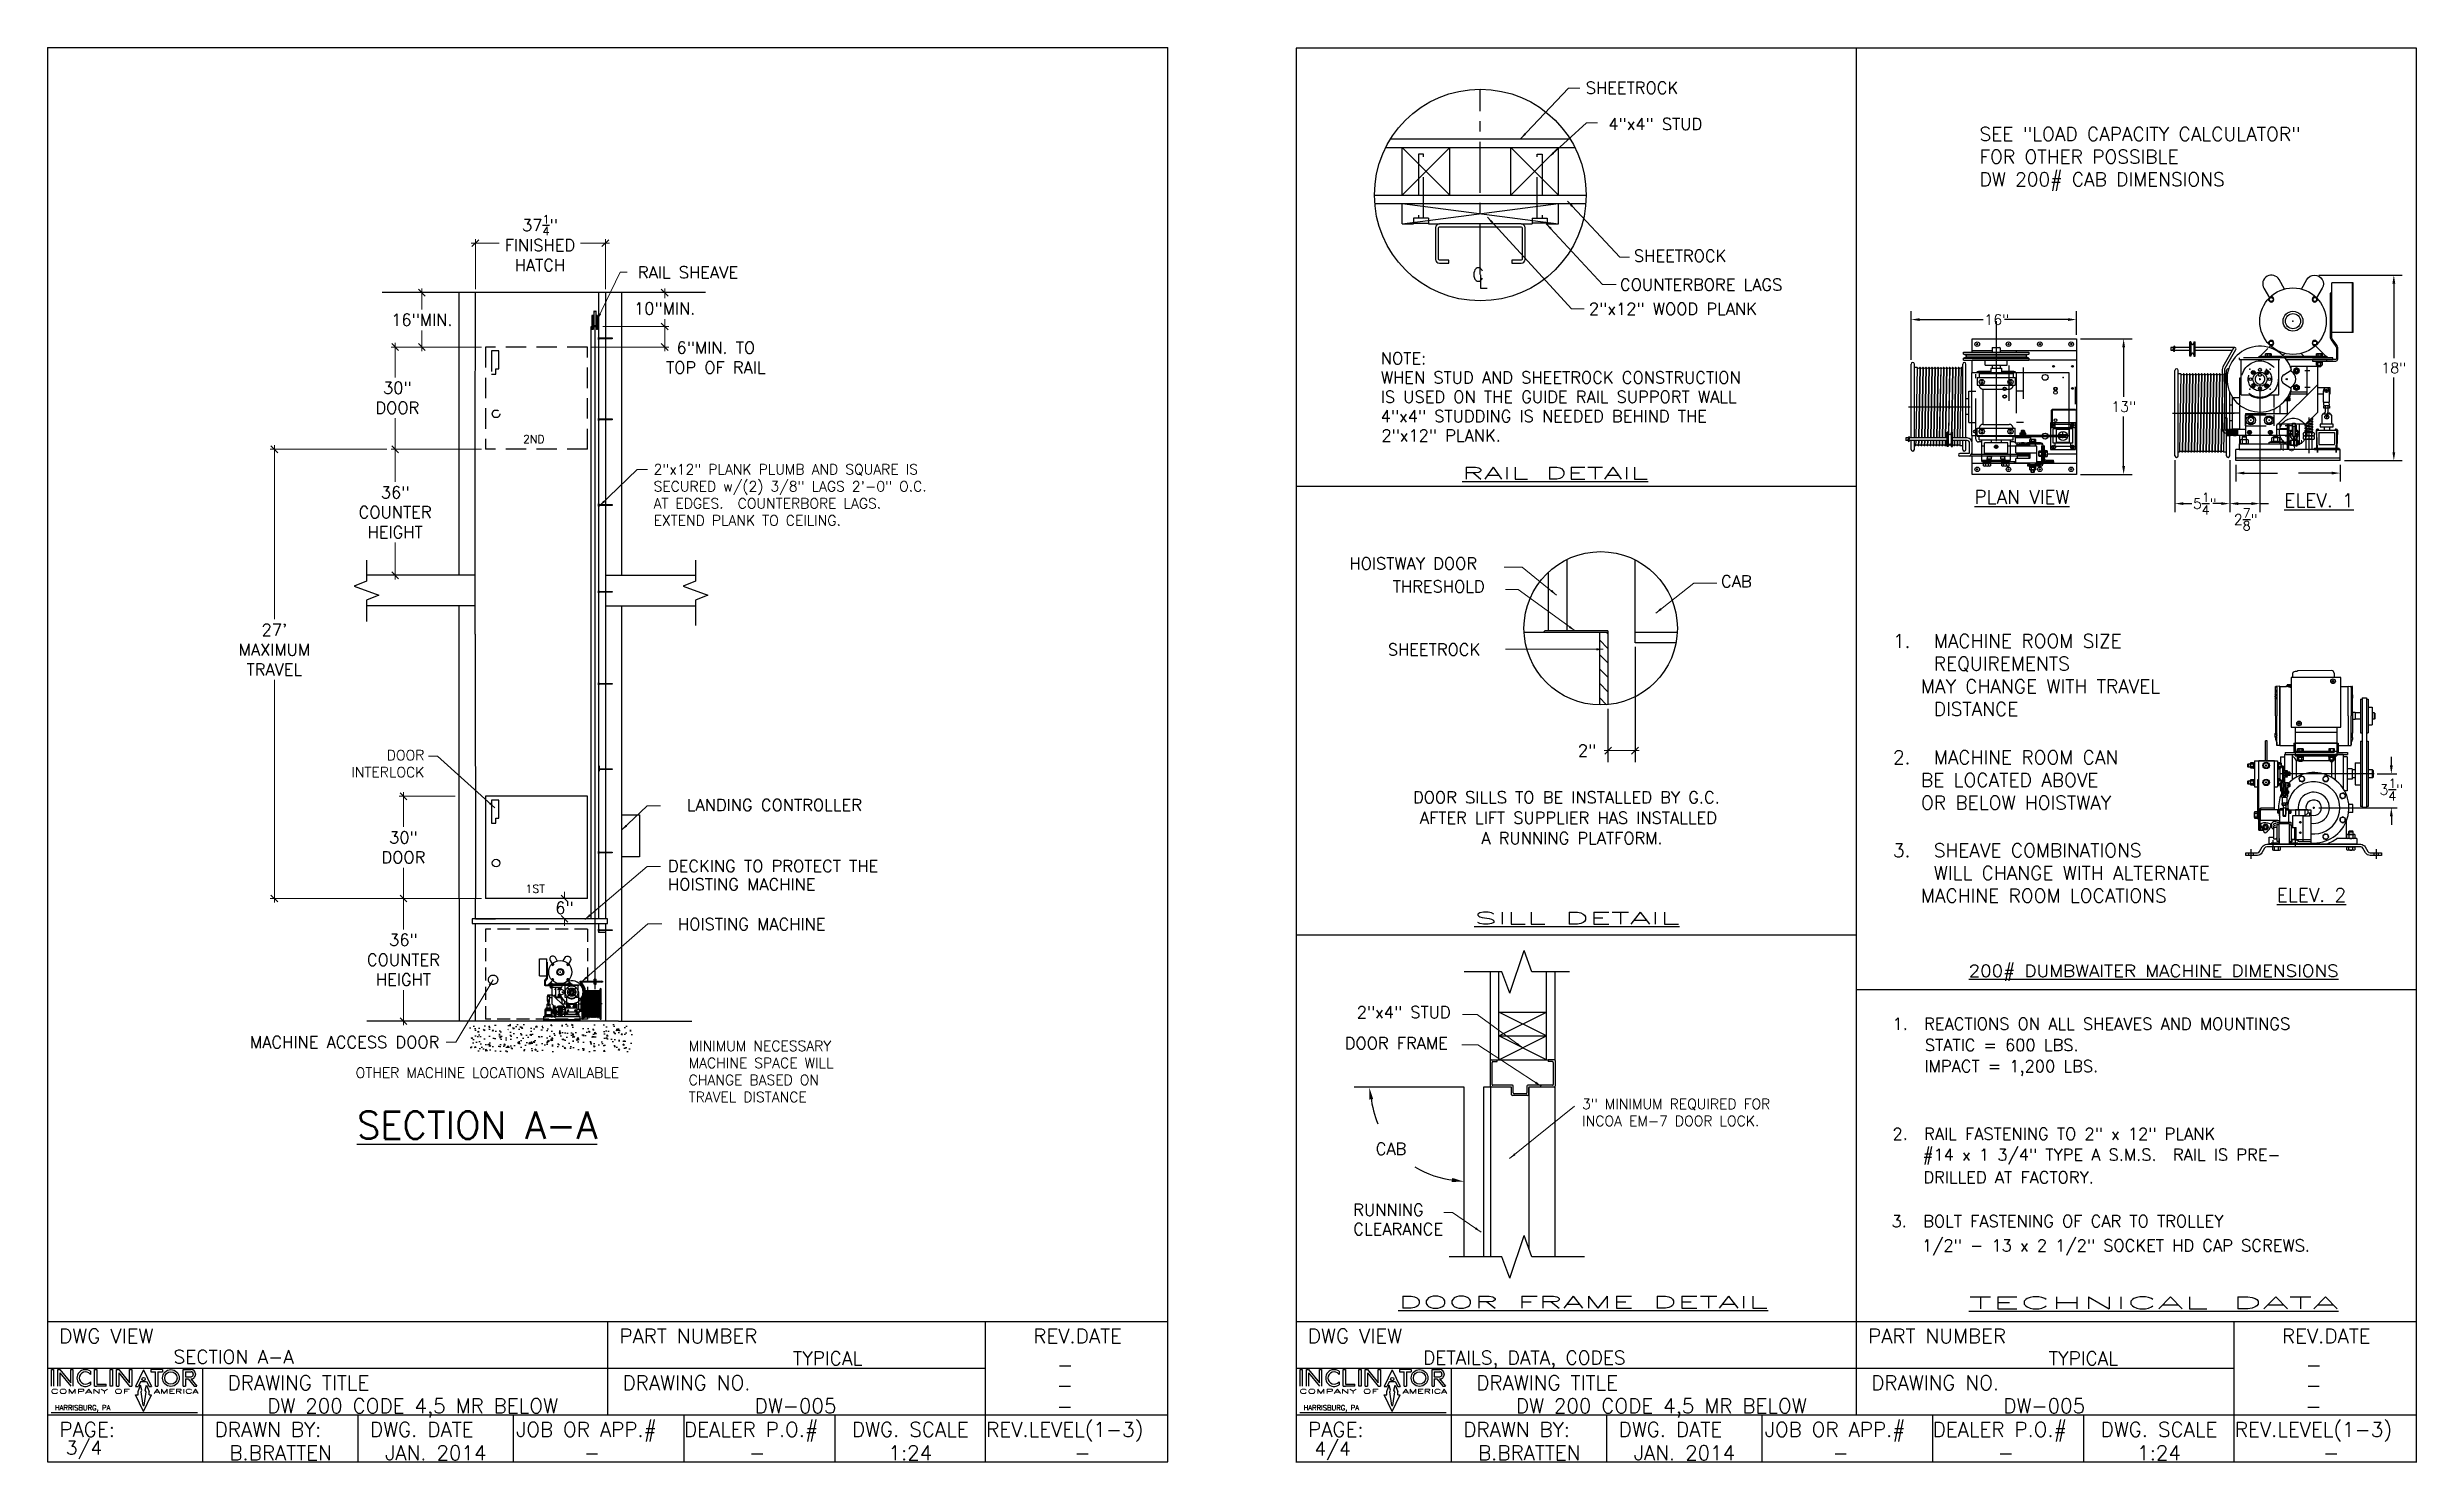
# Model space of a CAD drawing. Header units: inches. Extents: x -93 to 1254, y -1392 to 937.
# Drawn here: x 329.9 to 678, y -1392.3 to -1184.3 of the extents above; entities that cross this region are included whole.
import ezdxf
from ezdxf.enums import TextEntityAlignment as Align

# ---------------------------------------------------------------- set-up
doc = ezdxf.new("R2010")
doc.units = ezdxf.units.IN
doc.header["$LTSCALE"] = 24
doc.header["$MEASUREMENT"] = 0
for name, pattern in [('AAA00006070$0$HIDDEN2', [0.1875, 0.125, -0.0625]), ('AAA00006397$0$HIDDEN2', [0.1875, 0.125, -0.0625]), ('ACANSTGL', [0.11811, 0.07874, -0.03937]), ('CENTER', [2, 1.25, -0.25, 0.25, -0.25]), ('CENTER2', [1.125, 0.75, -0.125, 0.125, -0.125]), ('DOTS', [0.1, 0.05, -0.05]), ('HIDDEN', [0.375, 0.25, -0.125]), ('HIDDEN2', [0.1875, 0.125, -0.0625]), ('PHANTOM2', [1.25, 0.625, -0.125, 0.125, -0.125, 0.125, -0.125])]:
    doc.linetypes.add(name, pattern=pattern)
doc.layers.get('0').update_dxf_attribs({"linetype": 'CONTINUOUS'})
doc.layers.get('Defpoints').update_dxf_attribs({"linetype": 'CONTINUOUS'})
for name, color, linetype in [('1', 7, 'CONTINUOUS'), ('3-HW', 7, 'CONTINUOUS'), ('4-DW-200', 7, 'CONTINUOUS'), ('BORDER', 5, 'CONTINUOUS'), ('NOTES', 10, 'CONTINUOUS'), ('OBJECT', 1, 'CONTINUOUS'), ('TEXT', 5, 'CONTINUOUS'), ('TITLE5', 5, 'CONTINUOUS'), ('TITLE7', 7, 'CONTINUOUS'), ('TITLEATTRIBUTES', 7, 'CONTINUOUS')]:
    doc.layers.add(name, color=color, linetype=linetype)
doc.styles.add('ROMANS', font='romans', dxfattribs={"height": 1.75})
doc.styles.get("Standard").update_dxf_attribs({"font": 'romans.shx'})
doc.dimstyles.new('David', dxfattribs={"dimscale": 1, "dimtxt": 0.25, "dimasz": 1, "dimexe": 0.6, "dimexo": 0.6, "dimgap": 0.5, "dimtad": 0, "dimtih": 1, "dimtoh": 1, "dimdec": 4, "dimzin": 0, "dimdsep": 46, "dimlunit": 5, "dimtxsty": 'ROMANS', "dimblk": 'OBLIQUE', "dimcen": 0.09, "dimdle": 0.6, "dimclrd": 5, "dimclre": 5, "dimclrt": 256, "dimadec": 0, "dimazin": 0, "dimtfac": 0.5, "dimtdec": 4, "dimtofl": 0, "dimtmove": 2, "dimatfit": 3, "dimfxl": 1, "dimtolj": 1, "dimtzin": 0, "dimlwd": 0, "dimlwe": 0, "dimarcsym": 0})

msp = doc.modelspace()

# ---------------------------------------------------------------- texts
at = {"style": 'ROMANS'}
for s, width, p, p2 in [('%%URAIL DETAIL', 1.79235, (537.74826, -1247.76126), (565.08159, -1247.76126)), ('%%USILL DETAIL', 2, (539.52381, -1313.14915), (569.69047, -1313.14915)), ('%%UDOOR FRAME DETAIL', 2, (528.3683, -1369.56247), (582.70164, -1369.56247))]:
    msp.add_text(s, height=1.75, dxfattribs=dict(at, width=width)).set_placement(p, p2, align=Align.FIT)
for s, p in [('HOISTWAY DOOR', (521.19882, -1261.03227)), ('THRESHOLD', (527.5626, -1264.40077)), ('CAB', (575.78553, -1263.64611)), (' SHEETROCK', (525.63412, -1273.6754)), ('DOOR SILLS TO BE INSTALLED BY G.C.', (530.53057, -1295.37663)), ('AFTER LIFT SUPPLIER HAS INSTALLED', (531.53458, -1298.37663)), ('A RUNNING PLATFORM. ', (540.58062, -1301.37663)), ('CLEARANCE', (521.7574, -1358.81422, -1.2731)), ('RUNNING', (521.7574, -1355.98088, -1.2731))]:
    msp.add_text(s, height=1.75, dxfattribs=at).set_placement(p)
for s, p in [('2"x4" STUD', (529.16528, -1326.95617, -1.2731)), ('DOOR FRAME', (528.08248, -1331.51335, -1.2731)), ('CAB', (527.30424, -1347.02422, -1.2731))]:
    msp.add_text(s, height=1.75, dxfattribs=at).set_placement(p, align=Align.CENTER)
at = {"color": 3, "width": 92.5777778, "attachment_point": 1}
for s, insert, char_height in [('\\pt6;{\\LPLAN VIEW}', (612.99645, -1249.35926, -21.14824), 2), ('\\pt6;{\\LELEV. 1}', (658.52491, -1249.87275, -21.14824), 2), ('\\pt6;{\\LELEV. 2}', (657.41099, -1307.87088, -21.14824), 2), ('\\pt12;{\\LSECTION A-A}', (375.39535, -1340.68287, -21.14824), 4)]:
    msp.add_mtext(s, dxfattribs=dict(at, insert=insert, char_height=char_height))
at = {"color": 1, "char_height": 1.5, "width": 48.6018088, "attachment_point": 1}
for s, insert in [('MINIMUM NECESSARY\\PMACHINE SPACE WILL\\PCHANGE BASED ON\\PTRAVEL DISTANCE', (424.12362, -1330.28182)), ('OTHER MACHINE LOCATIONS AVAILABLE', (375.21221, -1334.21686))]:
    msp.add_mtext(s, dxfattribs=dict(at, insert=insert))
at = {"attachment_point": 1}
for s, insert, char_height, width in [('3" MINIMUM REQUIRED FOR\\PINCOA EM-7 DOOR LOCK. ', (555.37843, -1338.80605), 1.5, 36.9111111), ('\\pt6;SECTION A-A', (348.45734, -1375.71043, -21.14824), 2, 92.5777778), ('\\pt6;DETAILS, DATA, CODES', (532.0102, -1375.83143, -21.14824), 2, 92.5777778)]:
    msp.add_mtext(s, dxfattribs=dict(at, insert=insert, char_height=char_height, width=width))
at = {"layer": '1', "style": 'ROMANS'}
for s, p in [('RAIL SHEAVE', (424.0335, -1218.25003)), ('HOISTING MACHINE', (433.39526, -1314.00947))]:
    msp.add_text(s, height=1.75, dxfattribs=at).set_placement(p, align=Align.CENTER)
at = {"layer": '1', "color": 6}
for s, p in [('2ND', (401.38558, -1242.46057)), ('1ST', (401.58026, -1308.53136))]:
    msp.add_text(s, height=1.18, dxfattribs=at).set_placement(p, align=Align.CENTER)
at = {"layer": '1', "style": 'ROMANS'}
for s, p in [('DECKING TO PROTECT THE', (421.08296, -1305.46653)), ('HOISTING MACHINE', (421.08712, -1308.16814))]:
    msp.add_text(s, height=1.75, dxfattribs=at).set_placement(p)
at = {"layer": '1', "char_height": 1.5, "width": 45.7383418}
for s, insert, attachment_point in [('2"x12" PLANK PLUMB AND SQUARE IS SECURED w/(2) 3/8" LAGS 2\'-0" O.C. AT EDGES.  COUNTERBORE LAGS.  EXTEND PLANK TO CEILING.', (418.98206, -1250.06459), 4), ('DOOR\\PINTERLOCK', (385.31403, -1289.5539), 6)]:
    msp.add_mtext(s, dxfattribs=dict(at, insert=insert, attachment_point=attachment_point))
at = {"layer": '1', "insert": (449.5834, -1295.63022), "char_height": 1.75, "attachment_point": 6, "style": 'ROMANS'}
msp.add_mtext('LANDING CONTROLLER ', dxfattribs=at)
at = {"layer": '1', "insert": (387.51131, -1330.47186), "char_height": 1.75, "attachment_point": 6}
msp.add_mtext('\\A1;MACHINE ACCESS DOOR', dxfattribs=at)
at = {"layer": '3-HW', "color": 1, "char_height": 2, "attachment_point": 1}
for s, insert, width in [('{\\C7;SEE "LOAD CAPACITY CALCULATOR" FOR OTHER POSSIBLE \\PDW 200# CAB DIMENSIONS}', (613.76107, -1196.0467), 56.2424833), ('\\pi-6,l6,t6;{\\C7;1.^IMACHINE ROOM SIZE REQUIREMENTS\\P   MAY CHANGE WITH TRAVEL DISTANCE}', (601.03992, -1270.52526), 44.5283563), ('\\pi-6,l6,t6;{\\C7;2.^IMACHINE ROOM CAN\\P   BE LOCATED ABOVE\\P   OR BELOW HOISTWAY}', (601.03992, -1287.63386), 44.5283563), ('\\pi-6,l6,t6;{\\C7;3.^ISHEAVE COMBINATIONS\\P^IWILL CHANGE WITH ALTERNATE\\P   MACHINE ROOM LOCATIONS}', (601.03992, -1301.28959), 44.5283563)]:
    msp.add_mtext(s, dxfattribs=dict(at, insert=insert, width=width))
at = {"layer": '3-HW', "char_height": 2, "width": 59.731678, "attachment_point": 1}
for insert in [(439.44393, -1375.9122), (623.92103, -1375.93504)]:
    msp.add_mtext('TYPICAL', dxfattribs=dict(at, insert=insert))
at = {"layer": '4-DW-200', "style": 'ROMANS'}
for s, p in [('SHEETROCK', (555.91248, -1191.12519)), ('SHEETROCK', (562.98579, -1215.83092)), ('COUNTERBORE LAGS', (560.94029, -1220.05781)), ('2"x12" WOOD PLANK', (556.37834, -1223.62105)), ('WHEN STUD AND SHEETROCK CONSTRUCTION', (525.8008, -1233.70712)), ('NOTE:', (525.8008, -1230.87378)), ('IS USED ON THE GUIDE RAIL SUPPORT WALL', (525.8008, -1236.54045)), ('4"x4" STUDDING IS NEEDED BEHIND THE', (525.78517, -1239.37858)), ('2"x12" PLANK.', (525.88774, -1242.21155))]:
    msp.add_text(s, height=1.75, dxfattribs=at).set_placement(p)
for s, height, p in [('4"x4" STUD', 1.75, (566.10993, -1196.44732)), ('C', 1.96, (540.09558, -1218.6717)), ('L', 1.96, (540.80561, -1219.68518))]:
    msp.add_text(s, height=height, dxfattribs=at).set_placement(p, align=Align.CENTER)
for s, width, p, p2 in [('%%U200# DUMBWAITER MACHINE DIMENSIONS', 0.99542, (612.16221, -1320.87757), (666.49554, -1320.87757)), ('%%UTECHNICAL DATA', 2.536965, (612.16221, -1369.6376), (666.49554, -1369.6376))]:
    msp.add_text(s, height=1.75, dxfattribs=dict(at, width=width)).set_placement(p, p2, align=Align.FIT)
at = {"layer": '4-DW-200'}
for s, p in [('1.  REACTIONS ON ALL SHEAVES AND MOUNTINGS', (600.96716, -1328.64764)), ('   STATIC = 600 LBS.', (601.81591, -1331.76627)), ('   IMPACT = 1,200 LBS.', (601.76503, -1334.86996)), ('2.  RAIL FASTENING TO 2" x 12" PLANK', (600.96716, -1344.82027)), ('   #14 x 1 3/4" TYPE A S.M.S.  RAIL IS PRE-', (601.5029, -1347.87982)), ('   DRILLED AT FACTORY.', (601.58834, -1351.21577)), ('3.  BOLT FASTENING OF CAR TO TROLLEY', (600.82828, -1357.65882)), ('   1/2" - 13 x 2 1/2" SOCKET HD CAP SCREWS.', (601.38714, -1361.21397))]:
    msp.add_text(s, height=1.75, dxfattribs=at).set_placement(p)
at = {"layer": '4-DW-200', "char_height": 2, "width": 6.8103323, "attachment_point": 1}
for s, insert in [('3/4', (332.65301, -1389.07393)), ('4/4', (516.06503, -1389.20583))]:
    msp.add_mtext(s, dxfattribs=dict(at, insert=insert))
at = {"layer": 'TEXT', "char_height": 1.532637, "attachment_point": 5, "style": 'ROMANS'}
for s, insert in [('\\A1;16"', (616.29225, -1224.30931)), ('\\A1;18"', (674.61545, -1231.40904)), ('\\A1;13"', (634.9255, -1237.11621)), ('\\A1;10"', (659.46113, -1242.8056)), ('\\A1;5{\\H0.87x;\\S1/4;\\H1.1494x;"}', (646.85088, -1251.34845)), ('\\A1;2{\\H0.87x;\\S7/8;\\H1.1494x;"}', (652.86422, -1253.67957)), ('\\A1;3{\\H0.87x;\\S1/4;\\H1.1494x;"}', (674.25743, -1293.37112))]:
    msp.add_mtext(s, dxfattribs=dict(at, insert=insert))

# ---------------------------------------------------------------- blocks, each defined once
blk = doc.blocks.new('_Oblique')
at = {"color": 0, "linetype": 'ByBlock', "lineweight": -2}
blk.add_line((-0.5, -0.5), (0.5, 0.5), dxfattribs=at)
blk = doc.blocks.new('*D64')
at = {"layer": '1', "color": 5, "lineweight": 0}
for p, q in [((379.81, -1243.37), (362.67, -1243.37)), ((363.27, -1242.77), (363.27, -1268.35)), ((363.27, -1309.97), (363.27, -1277.26)), ((389.82, -1309.37), (362.67, -1309.37))]:
    blk.add_line(p, q, dxfattribs=at)
at = {"layer": 'Defpoints', "color": 0}
for p in [(363.27, -1243.37), (380.41, -1243.37), (390.42, -1309.37)]:
    blk.add_point(p, dxfattribs=at)
at = {"layer": '1', "color": 5, "lineweight": 0}
for p, rotation in [((363.27, -1243.37), 90), ((363.27, -1309.37), 270)]:
    blk.add_blockref('_Oblique', p, dxfattribs=dict(at, rotation=rotation))
at = {"layer": '1', "insert": (363.27, -1272.81), "char_height": 1.75, "attachment_point": 5, "style": 'ROMANS'}
blk.add_mtext("\\A1;27'\\PMAXIMUM\\PTRAVEL", dxfattribs=at)
blk = doc.blocks.new('*D65')
at = {"layer": '1', "color": 5, "lineweight": 0}
for p, q in [((389.82, -1243.37), (380.41, -1243.37)), ((381.01, -1242.77), (381.01, -1248.16)), ((381.01, -1262.48), (381.01, -1257.08))]:
    blk.add_line(p, q, dxfattribs=at)
at = {"layer": 'Defpoints', "color": 0}
for p in [(390.42, -1243.37), (381.01, -1261.88), (381.01, -1261.88)]:
    blk.add_point(p, dxfattribs=at)
at = {"layer": '1', "color": 5, "lineweight": 0}
for p, rotation in [((381.01, -1243.37), 90), ((381.01, -1261.88), 270)]:
    blk.add_blockref('_Oblique', p, dxfattribs=dict(at, rotation=rotation))
at = {"layer": '1', "insert": (381.01, -1252.62), "char_height": 1.75, "attachment_point": 5, "style": 'ROMANS'}
blk.add_mtext('\\A1;36"\\PCOUNTER\\PHEIGHT', dxfattribs=at)
blk = doc.blocks.new('*D66')
at = {"layer": '1', "color": 5, "lineweight": 0}
for p, q in [((382.23, -1308.77), (382.23, -1313.91)), ((382.23, -1327.98), (382.23, -1322.83))]:
    blk.add_line(p, q, dxfattribs=at)
at = {"layer": 'Defpoints', "color": 0}
for p in [(382.23, -1309.37), (382.23, -1309.37), (382.23, -1327.38)]:
    blk.add_point(p, dxfattribs=at)
at = {"layer": '1', "color": 5, "lineweight": 0}
for p, rotation in [((382.23, -1309.37), 90), ((382.23, -1327.38), 270)]:
    blk.add_blockref('_Oblique', p, dxfattribs=dict(at, rotation=rotation))
at = {"layer": '1', "insert": (382.23, -1318.37), "char_height": 1.75, "attachment_point": 5, "style": 'ROMANS'}
blk.add_mtext('\\A1;36"\\PCOUNTER\\PHEIGHT', dxfattribs=at)
blk = doc.blocks.new('*D67')
at = {"layer": '1', "color": 5, "lineweight": 0}
for p, q in [((405.88, -1309.37), (405.88, -1308.37)), ((405.88, -1309.37), (406.48, -1309.37)), ((405.88, -1312.37), (405.88, -1313.37))]:
    blk.add_line(p, q, dxfattribs=at)
at = {"layer": 'Defpoints', "color": 0}
for p in [(405.28, -1309.37), (405.88, -1309.37), (405.88, -1312.37)]:
    blk.add_point(p, dxfattribs=at)
at = {"layer": '1', "color": 5, "lineweight": 0}
for p, rotation in [((405.88, -1309.37), 270), ((405.88, -1312.37), 90)]:
    blk.add_blockref('_Oblique', p, dxfattribs=dict(at, rotation=rotation))
at = {"layer": '1', "insert": (405.88, -1310.74), "char_height": 1.75, "attachment_point": 5, "style": 'ROMANS'}
blk.add_mtext('\\A1;6"', dxfattribs=at)
blk = doc.blocks.new('*D68')
at = {"layer": '4-DW-200', "color": 5, "lineweight": 0}
for p, q in [((392.2, -1213.08), (396.32, -1213.08)), ((392.8, -1219.85), (392.8, -1212.48)), ((412.5, -1213.08), (408.24, -1213.08)), ((411.9, -1219.85), (411.9, -1212.48))]:
    blk.add_line(p, q, dxfattribs=at)
at = {"layer": 'Defpoints', "color": 0}
for p in [(411.9, -1213.08), (392.8, -1220.45), (411.9, -1220.45)]:
    blk.add_point(p, dxfattribs=at)
at = {"layer": '4-DW-200', "color": 5, "lineweight": 0, "rotation": 180}
blk.add_blockref('_Oblique', (392.8, -1213.08), dxfattribs=at)
at = {"layer": '4-DW-200', "color": 5, "lineweight": 0}
blk.add_blockref('_Oblique', (411.9, -1213.08), dxfattribs=at)
at = {"layer": '4-DW-200', "insert": (402.28, -1213.08), "char_height": 1.75, "attachment_point": 5, "style": 'ROMANS'}
blk.add_mtext('\\A1;37{\\H0.7x;\\S1/4;}"\\PFINISHED \\PHATCH', dxfattribs=at)
blk = doc.blocks.new('*D62')
at = {"layer": '4-DW-200', "color": 5, "lineweight": 0}
for p, q in [((393.68, -1228.35), (380.41, -1228.35)), ((381.01, -1227.75), (381.01, -1232.81)), ((381.01, -1243.97), (381.01, -1238.81)), ((393.68, -1243.37), (380.41, -1243.37))]:
    blk.add_line(p, q, dxfattribs=at)
at = {"layer": 'Defpoints', "color": 0}
for p in [(394.28, -1228.35), (381.01, -1243.37), (394.28, -1243.37)]:
    blk.add_point(p, dxfattribs=at)
at = {"layer": '4-DW-200', "color": 5, "lineweight": 0}
for p, rotation in [((381.01, -1228.35), 90), ((381.01, -1243.37), 270)]:
    blk.add_blockref('_Oblique', p, dxfattribs=dict(at, rotation=rotation))
at = {"layer": '4-DW-200', "insert": (381.34, -1235.81), "char_height": 1.75, "attachment_point": 5, "style": 'ROMANS'}
blk.add_mtext('\\A1;30"\\PDOOR', dxfattribs=at)
blk = doc.blocks.new('*D63')
at = {"layer": '4-DW-200', "color": 5, "lineweight": 0}
for p, q in [((389.82, -1294.35), (381.63, -1294.35)), ((382.23, -1293.75), (382.23, -1298.86)), ((382.23, -1309.97), (382.23, -1304.86)), ((393.68, -1309.37), (381.63, -1309.37))]:
    blk.add_line(p, q, dxfattribs=at)
at = {"layer": 'Defpoints', "color": 0}
for p in [(390.42, -1294.35), (382.23, -1309.37), (394.28, -1309.37)]:
    blk.add_point(p, dxfattribs=at)
at = {"layer": '4-DW-200', "color": 5, "lineweight": 0}
for p, rotation in [((382.23, -1294.35), 90), ((382.23, -1309.37), 270)]:
    blk.add_blockref('_Oblique', p, dxfattribs=dict(at, rotation=rotation))
at = {"layer": '4-DW-200', "insert": (382.23, -1301.86), "char_height": 1.75, "attachment_point": 5, "style": 'ROMANS'}
blk.add_mtext('\\A1;30"\\PDOOR', dxfattribs=at)
blk = doc.blocks.new('*D77')
at = {"color": 5, "lineweight": 0}
for p, q in [((420.61, -1228.95), (420.61, -1224.74)), ((409.88, -1228.35), (421.21, -1228.35)), ((414.15, -1225.34), (421.21, -1225.34))]:
    blk.add_line(p, q, dxfattribs=at)
at = {"layer": 'Defpoints', "color": 0}
for p in [(409.28, -1228.35), (413.55, -1225.34), (420.61, -1225.34)]:
    blk.add_point(p, dxfattribs=at)
at = {"color": 5, "lineweight": 0}
for p, rotation in [((420.61, -1225.34), 90), ((420.61, -1228.35), 270)]:
    blk.add_blockref('_Oblique', p, dxfattribs=dict(at, rotation=rotation))
at = {"insert": (428.12, -1229.9), "char_height": 1.75, "attachment_point": 5, "style": 'ROMANS'}
blk.add_mtext('\\A1;6"MIN. TO\\PTOP OF RAIL', dxfattribs=at)
blk = doc.blocks.new('*D78')
at = {"color": 5, "lineweight": 0}
for p, q in [((420.61, -1219.76), (420.61, -1221.15)), ((420.61, -1225.94), (420.61, -1224.23)), ((411.5, -1225.34), (421.21, -1225.34))]:
    blk.add_line(p, q, dxfattribs=at)
at = {"layer": 'Defpoints', "color": 0}
for p in [(420.61, -1220.36), (420.61, -1220.36), (410.9, -1225.34)]:
    blk.add_point(p, dxfattribs=at)
at = {"color": 5, "lineweight": 0}
for p, rotation in [((420.61, -1220.36), 90), ((420.61, -1225.34), 270)]:
    blk.add_blockref('_Oblique', p, dxfattribs=dict(at, rotation=rotation))
at = {"insert": (420.61, -1222.69), "char_height": 1.75, "attachment_point": 5, "style": 'ROMANS'}
blk.add_mtext('\\A1;10"MIN.', dxfattribs=at)
blk = doc.blocks.new('*D76')
at = {"color": 5, "lineweight": 0}
for p, q in [((384.93, -1219.76), (384.93, -1222.82)), ((393.68, -1228.35), (384.33, -1228.35)), ((384.93, -1228.95), (384.93, -1225.91))]:
    blk.add_line(p, q, dxfattribs=at)
at = {"layer": 'Defpoints', "color": 0}
for p in [(384.93, -1220.36), (384.93, -1220.36), (394.28, -1228.35)]:
    blk.add_point(p, dxfattribs=at)
at = {"color": 5, "lineweight": 0}
for p, rotation in [((384.93, -1220.36), 90), ((384.93, -1228.35), 270)]:
    blk.add_blockref('_Oblique', p, dxfattribs=dict(at, rotation=rotation))
at = {"insert": (384.93, -1224.36), "char_height": 1.75, "attachment_point": 5, "style": 'ROMANS'}
blk.add_mtext('\\A1;16"MIN.', dxfattribs=at)
blk = doc.blocks.new('HEX_CAP_ONE_HALF_INCH_TOP')
blk.add_lwpolyline([(0, 0.19), (-0.16, 0.09), (-0.16, -0.09), (0, -0.19), (0.16, -0.09), (0.16, 0.09)], close=True)
for radius in [0.367, 0.278]:
    blk.add_circle((0, 0), radius)
blk = doc.blocks.new('HEX_NUT_ONE_HALF_INCH_SIDE')
for p, q in [((0, -0.32), (0, 0.32)), ((0.03, 0.22), (0.42, 0.22)), ((0.45, 0.32), (0.45, -0.32)), ((0.03, -0.22), (0.42, -0.22))]:
    blk.add_line(p, q)
for points in [[(0.03, 0.43), (0.42, 0.43)], [(0.42, -0.43), (0.03, -0.43)]]:
    blk.add_lwpolyline(points)
for centre, radius, start, end in [((0.21, 0.32), 0.21, 149.0201, 210.9799), ((0.8, 0), 0.796, 164.2217, 195.7782), ((0.24, 0.32), 0.21, 329.0201, 30.9799), ((-0.35, 0), 0.796, 344.2218, 15.7782), ((0.21, -0.32), 0.21, 149.0201, 210.9799), ((0.24, -0.32), 0.21, 329.0201, 30.9799)]:
    blk.add_arc(centre, radius, start, end)
blk = doc.blocks.new('PHILLIPS_FH_ONE_HALF_INCH_TOP')
for p, q in [((-0.0345, 0.03448), (-0.21201, 0.03448)), ((-0.21201, 0.03448), (-0.21201, -0.03449)), ((-0.0345, 0.212), (-0.0345, 0.03448)), ((0.0345, 0.212), (-0.0345, 0.212)), ((0.0345, 0.03448), (0.0345, 0.212)), ((0.212, 0.03448), (0.0345, 0.03448)), ((0.212, -0.03449), (0.212, 0.03448)), ((-0.21201, -0.03449), (-0.0345, -0.03449)), ((-0.0345, -0.03449), (-0.0345, -0.21201)), ((-0.0345, -0.21201), (0.0345, -0.21201)), ((0.0345, -0.21201), (0.0345, -0.03449)), ((0.0345, -0.03449), (0.212, -0.03449))]:
    blk.add_line(p, q)
blk.add_circle((0, 0), 0.4375)
blk = doc.blocks.new('Pulley')
at = {"color": 1}
for p, q in [((-0.5, -0.6875), (-0.5, 0.6875)), ((-0.3905, 0.6875), (-0.5, 0.6875)), ((-0.3905, 0.6875), (-0.3905, -0.6875)), ((-0.1095, 0.6875), (-0.1095, -0.6875)), ((-0.1095, 0.6875), (0, 0.6875)), ((0, -0.6875), (0, 0.6875)), ((-0.3905, -0.6875), (-0.5, -0.6875)), ((-0.1095, -0.6875), (0, -0.6875))]:
    blk.add_line(p, q, dxfattribs=at)
for centre, start, end in [((-0.25, 0.5705), 180, 0), ((-0.25, -0.5705), 0, 180)]:
    blk.add_arc(centre, 0.1405, start, end, dxfattribs=at)
blk = doc.blocks.new('SHEET-INFO')
at = {"layer": '1', "linetype": 'Continuous', "lineweight": -3}
for p, q in [((0.61, 11.09, -20.55), (0.61, 13.55, -20.55)), ((0.61, 13.55, -20.55), (0.92, 13.55, -20.55)), ((0.92, 13.55, -20.55), (0.92, 11.09, -20.55)), ((1.52, 13.55, -20.55), (1.84, 13.55, -20.55)), ((1.52, 11.09, -20.55), (1.52, 13.55, -20.55)), ((1.84, 13.55, -20.55), (3.44, 11.6, -20.55)), ((1.84, 13.05, -20.55), (3.44, 11.09, -20.55)), ((1.84, 13.05, -20.55), (1.84, 11.09, -20.55)), ((3.44, 11.6, -20.55), (3.44, 13.55, -20.55)), ((3.44, 13.55, -20.55), (3.76, 13.55, -20.55)), ((3.76, 13.55, -20.55), (3.76, 11.09, -20.55)), ((6.32, 13.29, -20.55), (6.32, 12.84, -20.55)), ((6.32, 11.76, -20.55), (6.32, 11.31, -20.55)), ((6.94, 11.09, -20.55), (6.94, 13.55, -20.55)), ((6.94, 13.55, -20.55), (7.26, 13.55, -20.55)), ((6.94, 11.09, -20.55), (7.26, 11.09, -20.55)), ((7.26, 13.55, -20.55), (7.26, 11.41, -20.55)), ((7.26, 11.41, -20.55), (8.64, 11.41, -20.55)), ((8.64, 11.09, -20.55), (7.26, 11.09, -20.55)), ((8.64, 11.09, -20.55), (8.64, 11.41, -20.55)), ((10.17, 11.09, -20.55), (10.17, 13.55, -20.55)), ((10.17, 13.55, -20.55), (10.49, 13.55, -20.55)), ((10.17, 11.09, -20.55), (10.49, 11.09, -20.55)), ((10.49, 13.55, -20.55), (12.08, 11.6, -20.55)), ((10.49, 13.05, -20.55), (10.49, 11.09, -20.55)), ((10.49, 13.05, -20.55), (12.08, 11.09, -20.55)), ((12.08, 13.55, -20.55), (12.4, 13.55, -20.55)), ((12.08, 11.6, -20.55), (12.08, 13.55, -20.55)), ((12.08, 11.09, -20.55), (12.4, 11.09, -20.55)), ((12.4, 13.55, -20.55), (12.4, 11.09, -20.55)), ((14.13, 13.51, -20.55), (12.95, 11.05, -20.55)), ((12.95, 11.05, -20.55), (13.32, 11.05, -20.55)), ((13.73, 11.78, -20.55), (13.32, 11.05, -20.55)), ((13.32, 10.34, -20.55), (13.69, 11.25, -20.55)), ((13.89, 10.53, -20.55), (13.69, 11.25, -20.55)), ((13.73, 11.78, -20.55), (14.54, 11.78, -20.55)), ((13.76, 10.26, -20.55), (13.89, 10.53, -20.55)), ((14.13, 13.51, -20.55), (15.31, 11.05, -20.55)), ((14.38, 10.53, -20.55), (14.58, 11.25, -20.55)), ((14.51, 10.26, -20.55), (14.38, 10.53, -20.55)), ((14.54, 11.78, -20.55), (14.95, 11.05, -20.55)), ((14.58, 11.25, -20.55), (14.95, 10.34, -20.55)), ((14.95, 11.05, -20.55), (15.31, 11.05, -20.55)), ((16.9, 13.55, -20.55), (15.2, 13.55, -20.55)), ((15.2, 13.55, -20.55), (15.2, 13.23, -20.55)), ((15.2, 13.23, -20.55), (15.89, 13.23, -20.55)), ((15.89, 11.09, -20.55), (15.89, 13.23, -20.55)), ((15.89, 11.09, -20.55), (16.21, 11.09, -20.55)), ((16.21, 13.23, -20.55), (16.21, 11.09, -20.55)), ((16.21, 13.23, -20.55), (16.9, 13.23, -20.55)), ((16.9, 13.55, -20.55), (16.9, 13.23, -20.55)), ((19.97, 11.09, -20.55), (19.97, 13.55, -20.55)), ((19.97, 13.55, -20.55), (20.29, 13.55, -20.55)), ((20.29, 13.55, -20.55), (19.97, 13.55, -20.55)), ((19.97, 11.09, -20.55), (20.29, 11.09, -20.55)), ((20.29, 13.55, -20.55), (21.11, 13.55, -20.55)), ((20.29, 13.23, -20.55), (20.29, 12.48, -20.55)), ((20.29, 13.23, -20.55), (21.11, 13.23, -20.55)), ((20.29, 12.48, -20.55), (21.11, 12.48, -20.55)), ((20.29, 12.16, -20.55), (20.67, 12.16, -20.55)), ((20.29, 12.16, -20.55), (20.29, 11.09, -20.55)), ((20.67, 12.16, -20.55), (21.54, 11.09, -20.55)), ((21.08, 12.16, -20.55), (21.95, 11.09, -20.55)), ((21.43, 12.91, -20.55), (21.43, 12.8, -20.55)), ((21.54, 11.09, -20.55), (21.95, 11.09, -20.55)), ((21.75, 12.91, -20.55), (21.75, 12.8, -20.55)), ((0.56, 7.21, -20.55), (22.03, 7.21, -20.55)), ((14.13, 7.39, -20.55), (12.95, 9.85, -20.55)), ((12.95, 9.85, -20.55), (13.32, 9.85, -20.55)), ((13.32, 9.85, -20.55), (13.32, 10.34, -20.55)), ((14.07, 8.26, -20.55), (13.76, 10.26, -20.55)), ((14.07, 8.26, -20.55), (14.2, 8.26, -20.55)), ((14.13, 7.39, -20.55), (15.31, 9.85, -20.55)), ((14.2, 8.26, -20.55), (14.51, 10.26, -20.55)), ((14.95, 9.85, -20.55), (14.95, 10.34, -20.55)), ((14.95, 9.85, -20.55), (15.31, 9.85, -20.55))]:
    blk.add_line(p, q, dxfattribs=at)
at = {"layer": '1', "color": 0, "linetype": 'Continuous', "lineweight": -3}
for p, q in [((13.12, 9.85, -20.55), (13.12, 9.85, -20.55)), ((15.08, 9.85, -20.55), (15.08, 9.85, -20.55)), ((15.26, 9.85, -20.55), (15.26, 9.85, -20.55)), ((15.31, 9.84, -20.55), (15.3, 9.85, -20.55))]:
    blk.add_line(p, q, dxfattribs=at)
at = {"layer": '1', "linetype": 'Continuous', "lineweight": -3, "elevation": -20.55}
blk.add_lwpolyline([(9.24, 11.09), (9.24, 13.55), (9.55, 13.55), (9.55, 11.09)], close=True, dxfattribs=at)
at = {"layer": '1', "linetype": 'Continuous', "lineweight": -3}
for centre, radius in [((14.13, 12.14, -20.55), 0.252), ((18.14, 12.3, -20.55), 1.23), ((18.14, 12.3, -20.55), 0.909)]:
    blk.add_circle(centre, radius, dxfattribs=at)
for centre, radius, start, end in [((5.58, 12.3, -20.55), 1.23, 53.438, 306.562), ((5.58, 12.3, -20.55), 0.909, 36.446, 323.554), ((21.11, 12.8, -20.55), 0.637, 266.6078, 0), ((21.11, 12.91, -20.55), 0.637, 360, 90), ((21.11, 12.91, -20.55), 0.318, 360, 90), ((21.11, 12.8, -20.55), 0.318, 270, 0)]:
    blk.add_arc(centre, radius, start, end, dxfattribs=at)
at = {"layer": 'BORDER'}
blk.add_line((0, 0), (164.61, 0), dxfattribs=at)
at = {"layer": 'TITLE5'}
for p, q in [((82.3, 20.6, -7.39), (82.3, 6.87, -7.39)), ((137.77, 20.6, -87.23), (137.77, 0, -99.8)), ((0, 13.73, -20.55), (137.76, 13.73, -20.55)), ((22.85, 0, -19.96), (22.85, 13.73, -20.55)), ((0.04, 6.87, -20.55), (164.61, 6.87, -20.55)), ((45.66, 0, -19.96), (45.66, 6.87, -19.96)), ((68.47, 0, -20.55), (68.47, 6.87, -20.55)), ((93.52, 0, -60.47), (93.52, 6.87, -60.47)), ((115.71, 0, -59.88), (115.71, 6.87, -59.88))]:
    blk.add_line(p, q, dxfattribs=at)
at = {"layer": 'TITLE7'}
blk.add_line((0, 20.6, -7.39), (164.61, 20.6, -7.39), dxfattribs=at)
at = {"layer": '1', "linetype": 'Continuous', "lineweight": -3, "style": 'ROMANS'}
for s, width, p, p2 in [('COMPANY OF', 1.76246, (0.47, 10.01, -20.55), (12.12, 10.01, -20.55)), ('AMERICA', 1.598446, (15.65, 10.01, -20.55), (22.22, 10.01, -20.55))]:
    blk.add_text(s, height=0.674, dxfattribs=dict(at, width=width)).set_placement(p, p2, align=Align.FIT)
blk.add_text('HARRISBURG, PA', height=0.7324, dxfattribs=at).set_placement((5.18, 7.56, -20.55), align=Align.CENTER)
at = {"layer": 'TITLE5', "style": 'ROMANS'}
for s, height, p in [('DWG VIEW', 2.138, (1.73, 18.47, -15.51)), ('PART NUMBER', 2.1385, (84.03, 18.47, -2.35)), ('REV.DATE', 2.138, (144.83, 18.47, 2.7)), ('DRAWING TITLE', 2.1385, (26.48, 11.6, -28.67)), ('DRAWING NO.', 2.1385, (84.49, 11.6, -15.51)), ('PAGE:', 2.138, (1.77, 4.74, -28.67)), ('DRAWN BY:', 2.138, (24.58, 4.74, -28.08)), ('DWG. DATE', 2.138, (47.39, 4.74, -28.08)), ('JOB OR APP.#', 2.1385, (68.88, 4.74, -48.63)), ('DEALER P.O.#', 2.1385, (93.52, 4.74, -60.47)), ('REV.LEVEL(1-3)', 2.1385, (137.9, 4.74, -68.59))]:
    blk.add_text(s, height=height, dxfattribs=at).set_placement(p, align=Align.MIDDLE_LEFT)
blk.add_text('DWG. SCALE', height=2.138, dxfattribs=at).set_placement((126.76, 4.74, -56.9), align=Align.MIDDLE_CENTER)
at = {"layer": 'TITLEATTRIBUTES', "style": 'ROMANS'}
for tag, p in [('VIEW', (42.77, 15.22, -20.55)), ('1.', (149.52, 14.25, -4.12)), ('2.', (149.48, 11.24, -4.12)), ('TITLE1', (61.82, 8.21, -17.28)), ('DWGNO', (109.9, 8.21, -4.12)), ('3.', (149.47, 8.18, -4.12)), ('D.LUCASSEN', (34.25, 1.3, -19.98)), ('DATE', (57.06, 1.3, -19.98)), ('#', (78.56, 1.3, -40.53)), ('#', (98.53, 1.3, -51.75)), ('SCALE', (126.76, 1.3, -56.9)), ('REV', (152.06, 1.3, -57.2))]:
    blk.add_attdef(tag, text='', height=2.14, dxfattribs=at).set_placement(p, align=Align.MIDDLE_CENTER)
blk = doc.blocks.new('*D80')
at = {"color": 5, "lineweight": 0}
for p, q in [((558.6, -1287.64), (563.75, -1287.64)), ((559.2, -1288.19), (559.2, -1288.24)), ((563.15, -1288.19), (563.15, -1288.24))]:
    blk.add_line(p, q, dxfattribs=at)
at = {"layer": 'Defpoints', "color": 0}
for p in [(559.2, -1287.59), (563.15, -1287.59), (563.15, -1287.64)]:
    blk.add_point(p, dxfattribs=at)
at = {"color": 5, "lineweight": 0, "rotation": 180}
blk.add_blockref('_Oblique', (559.2, -1287.64), dxfattribs=at)
at = {"color": 5, "lineweight": 0}
blk.add_blockref('_Oblique', (563.15, -1287.64), dxfattribs=at)
at = {"insert": (556.1, -1287.64), "char_height": 1.75, "attachment_point": 5, "style": 'ROMANS'}
blk.add_mtext('\\A1;2"', dxfattribs=at)

# ---------------------------------------------------------------- dimensions: what is measured, and where the dimension line sits
for base, p1, p2, text, picture, middle in [((384.92609, -1220.35549), (394.27656, -1228.35068), (384.92609, -1220.35549), '16"MIN.', '*D76', (384.92609, -1224.36424)), ((420.61155, -1220.36), (410.89858, -1225.34079), (420.61155, -1220.36), '10"MIN.', '*D78', (420.61155, -1222.68971)), ((420.61155, -1225.34079), (409.27656, -1228.35068), (413.54726, -1225.34079), '6"MIN. TO\\PTOP OF RAIL', '*D77', (428.11663, -1229.90374))]:
    dim = msp.add_linear_dim(base=base, p1=p1, p2=p2, angle=90, text=text, dimstyle='David', override={"dimpost": '"', "dimarcsym": 1})
    dim.commit()
    dim.dimension.update_dxf_attribs({"geometry": picture, "text_midpoint": middle, "dimtype": 160})
dim = msp.add_linear_dim(base=(563.14606, -1287.64069), p1=(559.19569, -1287.58736), p2=(563.14606, -1287.58736), text='2"', dimstyle='David', override={"dimpost": '"', "dimblk": 'Oblique'})
dim.commit()
dim.dimension.update_dxf_attribs({"geometry": '*D80', "text_midpoint": (556.09948, -1287.64069), "dimtype": 160})
at = {"layer": '1', "color": 7}
for base, p1, p2, text, picture, middle in [((363.27341, -1243.3666), (390.42148, -1309.36765), (380.40566, -1243.3666), "27'\\PMAXIMUM\\PTRAVEL", '*D64', (363.27341, -1272.80581)), ((382.22558, -1309.36765), (382.22558, -1327.37774), (382.22558, -1309.36765), '36"\\PCOUNTER\\PHEIGHT', '*D66', (382.22558, -1318.3727))]:
    dim = msp.add_linear_dim(base=base, p1=p1, p2=p2, angle=90, text=text, dimstyle='David', override={"dimpost": '"'}, dxfattribs=at)
    dim.commit()
    dim.dimension.update_dxf_attribs({"geometry": picture, "text_midpoint": middle, "dimtype": 160})
dim = msp.add_linear_dim(base=(381.00566, -1261.87668), p1=(390.42148, -1243.3666), p2=(381.00566, -1261.87668), angle=90, text='36"\\PCOUNTER\\PHEIGHT', dimstyle='David', override={"dimpost": '"'}, dxfattribs=at)
dim.commit()
dim.dimension.update_dxf_attribs({"geometry": '*D65', "text_midpoint": (381.00566, -1252.62164)})
at = {"layer": '1'}
dim = msp.add_linear_dim(base=(405.88097, -1309.36765), p1=(405.88097, -1312.36765), p2=(405.28097, -1309.36765), angle=90, text='6"', dimstyle='David', override={"dimpost": '"'}, dxfattribs=at)
dim.commit()
dim.dimension.update_dxf_attribs({"geometry": '*D67', "text_midpoint": (405.88097, -1310.73749), "dimtype": 160})
at = {"layer": '4-DW-200'}
dim = msp.add_linear_dim(base=(411.89858, -1213.07596), p1=(392.79648, -1220.45029), p2=(411.89858, -1220.45029), text='37{\\H0.7x;\\S1/4;}"\\PFINISHED \\PHATCH', dimstyle='David', override={"dimpost": '"'}, dxfattribs=at)
dim.commit()
dim.dimension.update_dxf_attribs({"geometry": '*D68', "text_midpoint": (402.27691, -1213.07596), "dimtype": 160})
for base, p1, p2, picture, middle in [((381.00566, -1243.3666), (394.27656, -1228.35068), (394.27656, -1243.3666), '*D62', (381.33735, -1235.8138)), ((382.22558, -1309.36765), (390.42148, -1294.35174), (394.27656, -1309.36765), '*D63', (382.22558, -1301.8597))]:
    dim = msp.add_linear_dim(base=base, p1=p1, p2=p2, angle=90, text='30"\\PDOOR', dimstyle='David', override={"dimpost": '"'}, dxfattribs=at)
    dim.commit()
    dim.dimension.update_dxf_attribs({"geometry": picture, "text_midpoint": middle, "dimtype": 160})

# ---------------------------------------------------------------- hatches: boundary and pattern name
h = msp.add_hatch()
h.set_pattern_fill('ANSI31', color=256, scale=12, style=0)
h.set_pattern_definition([(135, (773.0485, -1471.6615), (1.06066, 1.06066), [])])
h.paths.add_polyline_path([(559.16491, -1280.88847, -0.027783675), (557.91451, -1280.93682), (557.91451, -1270.28179), (559.16491, -1270.28179), (559.16491, -1273.02488)])
at = {"layer": '1'}
h = msp.add_hatch(dxfattribs=at)
h.set_pattern_fill('AR-CONC', color=256, scale=0.3, style=0)
h.set_pattern_definition([(130, (635.1728, -1372.2445), (-2.15178, -0.188256), [0.225, -2.475]), (185, (635.1728, -1372.2445), (0.416254, 2.256576), [0.18, -1.98]), (79.5486, (634.9935, -1372.2601), (-1.735528, 2.068319), [0.19122, -2.103426]), (133.8158, (635.1728, -1371.6445), (-3.201723, -0.496557), [0.3375, -3.7125]), (83.3644, (634.906, -1371.6858), (-2.80399, 2.922354), [0.28683, -3.15514]), (188.8158, (635.1728, -1371.6445), (-2.803986, 2.922356), [0.27, -2.97]), (159, (634.8728, -1371.7945), (-1.790721, -1.207857), [0.225, -2.475]), (214, (634.8728, -1371.7945), (-0.729946, 2.17545), [0.18, -1.98]), (108.5486, (634.7236, -1371.8951), (-2.520668, 0.967591), [0.19122, -2.103426]), (142.5, (635.1728, -1372.24445), (-0.0364796, 0.9986816), [0, -1.956, 0, -2.01, 0, -1.9875]), (172.5, (635.1728, -1372.2445), (-0.7892086, 1.183235), [0, -1.146, 0, -1.911, 0, -0.7575]), (212.5, (635.8418, -1372.24445), (-1.6014673, -0.0676646), [0, -0.75, 0, -2.34, 0, -3.105]), (222.5, (636.1418, -1372.2445), (-1.7495585, 0.300315), [0, -0.975, 0, -1.554, 0, -2.205])])
h.paths.add_polyline_path([(402.93309, -1327.85584), (408.08953, -1327.85584), (408.08953, -1330.64653), (408.30594, -1330.64653), (408.30594, -1327.85584), (410.71348, -1327.85584), (410.71348, -1330.64653), (410.92989, -1330.64653), (410.92989, -1327.85584), (411.81544, -1327.85584), (415.9791, -1327.85584), (415.9791, -1331.85184), (391.97908, -1331.85184), (391.97908, -1327.85584), (394.5513, -1327.85584), (394.5513, -1330.64653), (394.76771, -1330.64653), (394.76771, -1327.85584), (397.34383, -1327.85584), (397.34383, -1330.64653), (397.56024, -1330.64653), (397.56024, -1327.85584), (402.71668, -1327.85584), (402.71668, -1330.64653), (402.93309, -1330.64653)])

# ---------------------------------------------------------------- linework, layer by layer
for p, q in [((553.16491, -1270.03219), (553.16491, -1259.54241)), ((563.16475, -1271.78179), (563.16475, -1259.60168)), ((550.41491, -1270.03219), (550.41491, -1261.43375)), ((559.16491, -1270.28179), (546.85328, -1270.28179)), ((549.66492, -1270.28179), (549.91452, -1270.03219)), ((559.16491, -1270.03219), (549.91452, -1270.03219)), ((557.91451, -1270.28179), (557.91451, -1280.93682)), ((559.16491, -1270.03219), (559.16491, -1280.88847)), ((569.35667, -1270.28179), (563.16475, -1270.28179)), ((569.17366, -1271.78179), (563.16475, -1271.78179)), ((544.74082, -1323.2844, 1.2731), (546.84442, -1317.01976, 1.2731)), ((547.99184, -1320.15208, 1.2731), (546.84442, -1317.01976, 1.2731)), ((543.5934, -1320.15208, 1.2731), (538.04754, -1320.15208, 1.2731)), ((541.89638, -1333.19154, 1.2731), (541.89638, -1320.15208, 1.2731)), ((543.14638, -1333.06654, 1.2731), (543.14638, -1320.15208, 1.2731)), ((544.74082, -1323.2844, 1.2731), (543.5934, -1320.15208, 1.2731)), ((553.53769, -1320.15208, 1.2731), (547.99184, -1320.15208, 1.2731)), ((550.14638, -1333.06654, 1.2731), (550.14638, -1320.15208, 1.2731)), ((551.39638, -1333.19154, 1.2731), (551.39638, -1320.15208, 1.2731)), ((543.14638, -1326.06654, 1.2731), (550.14638, -1326.06654, 1.2731)), ((543.14638, -1329.56654, -1.2731), (550.14638, -1326.06654, -1.2731)), ((550.14638, -1329.56654, -1.2731), (543.14638, -1326.06654, -1.2731)), ((543.14638, -1329.56654, -1.2731), (550.14638, -1329.56654, -1.2731)), ((550.14638, -1333.06654, -1.2731), (543.14638, -1329.56654, -1.2731)), ((543.14638, -1333.06654, -1.2731), (550.14638, -1329.56654, -1.2731)), ((541.89638, -1336.94154), (541.89638, -1333.19154)), ((542.02138, -1333.06654), (542.89638, -1333.06654)), ((542.14638, -1336.69154), (542.14638, -1333.44154)), ((542.27138, -1333.31654), (542.89638, -1333.31654)), ((542.89638, -1333.06654, 1.2731), (550.39638, -1333.06654, 1.2731)), ((542.89638, -1333.31654), (542.89638, -1333.06654)), ((550.39638, -1333.06654), (550.39638, -1333.31654)), ((551.27138, -1333.06654), (550.39638, -1333.06654)), ((551.02138, -1333.31654), (550.39638, -1333.31654)), ((551.14638, -1333.44154), (551.14638, -1336.69154)), ((551.39638, -1333.19154), (551.39638, -1336.94154)), ((538.0407, -1337.09331, 1.2731), (521.88204, -1337.09331, 1.2731)), ((540.89638, -1337.06654, 0.00635), (540.89638, -1361.99818, 1.2731)), ((542.02138, -1337.06654), (540.89638, -1337.06654)), ((541.89638, -1336.94154), (541.89638, -1361.99818, 1.2731)), ((544.89638, -1337.06654), (542.02138, -1337.06654)), ((545.14638, -1336.81654), (542.27138, -1336.81654)), ((545.02138, -1338.19154), (545.02138, -1337.19154)), ((547.39638, -1338.31654), (545.14638, -1338.31654)), ((545.27138, -1337.94154), (545.27138, -1336.94154)), ((547.14638, -1338.06654), (545.39638, -1338.06654)), ((547.27138, -1336.94154), (547.27138, -1337.94154)), ((551.02138, -1336.81654), (547.39638, -1336.81654)), ((547.52138, -1337.19154), (547.52138, -1338.19154)), ((551.3736, -1337.10128), (547.57262, -1337.10128)), ((547.57262, -1337.10128), (547.57262, -1360.85376)), ((551.27138, -1337.06654), (547.64638, -1337.06654)), ((551.3736, -1337.10128), (551.3736, -1361.99003)), ((544.74082, -1365.1305, 1.2731), (546.84442, -1358.86586, 1.2731)), ((547.99184, -1361.99818, 1.2731), (546.84442, -1358.86586, 1.2731)), ((543.5934, -1361.99818, 1.2731), (535.86283, -1361.99818, 1.2731)), ((544.74082, -1365.1305, 1.2731), (543.5934, -1361.99818, 1.2731)), ((555.7224, -1361.99818, 1.2731), (547.99184, -1361.99818, 1.2731))]:
    msp.add_line(p, q)
at = {"color": 0, "linetype": 'ByBlock'}
for p, q in [((563.16475, -1272.40679), (563.16475, -1289.32987)), ((563.16475, -1272.40679), (563.16475, -1284.98594)), ((559.16491, -1281.51347), (559.16491, -1289.32987))]:
    msp.add_line(p, q, dxfattribs=at)
at = {"linetype": 'Continuous'}
msp.add_line((538.0407, -1361.99003), (538.0407, -1337.09331), dxfattribs=at)
msp.add_circle((558.10498, -1269.67012), 11.26831)
for centre, radius, start, end in [((542.02138, -1333.19154), 0.125, 90, 180), ((542.27138, -1333.44154), 0.125, 90, 180), ((551.02138, -1333.44154), 0.125, 0, 90), ((551.27138, -1333.19154), 0.125, 0, 90), ((538.0407, -1337.09331), 13.75202, 186.0560408, 203.0565729), ((542.02138, -1336.94154), 0.125, 180, 270), ((542.27138, -1336.69154), 0.125, 180, 270), ((544.89638, -1337.19154), 0.125, 0, 90), ((545.14638, -1338.19154), 0.125, 180, 270), ((545.14638, -1336.94154), 0.125, 0, 90), ((545.39638, -1337.94154), 0.125, 180, 270), ((547.14638, -1337.94154), 0.125, 270, 0), ((547.39638, -1336.94154), 0.125, 90, 180), ((547.39638, -1338.19154), 0.125, 270, 0), ((547.64638, -1337.19154), 0.125, 90, 180), ((551.02138, -1336.69154), 0.125, 270, 0), ((551.27138, -1336.94154), 0.125, 270, 0), ((538.0407, -1337.09331), 13.75202, 238.3133655, 263.9090686)]:
    msp.add_arc(centre, radius, start, end)
for points in [[(524.09835, -1338.92181, -1.2731), (524.69035, -1338.82417, -1.2731), (524.1014, -1337.09699, -1.2731)], [(536.30536, -1350.41823, -1.2731), (536.21996, -1351.01212, -1.2731), (538.04433, -1350.97136, -1.2731)]]:
    msp.add_solid(points)
at = {"layer": '1'}
for p, q in [((426.60737, -1220.35549), (379.11579, -1220.35549)), ((390.42148, -1243.3666), (390.42148, -1220.35549)), ((392.79487, -1243.3666), (392.79591, -1220.35549)), ((410.89858, -1220.35549), (410.89858, -1271.50514)), ((411.89858, -1220.35549), (411.89858, -1270.14989)), ((414.27358, -1220.35549), (414.27358, -1261.87668)), ((409.88535, -1224.05693), (409.88535, -1224.24317)), ((409.92312, -1224.05693), (409.88535, -1224.05693)), ((409.92312, -1224.24317), (409.88535, -1224.24317)), ((409.92312, -1223.73176), (409.92312, -1225.75318)), ((410.10788, -1223.73176), (409.92312, -1223.73176)), ((410.10788, -1223.73176), (410.10788, -1225.75318)), ((410.20026, -1224.05693), (410.10788, -1224.05693)), ((410.20026, -1224.24317), (410.10788, -1224.24317)), ((410.20026, -1223.04151), (410.20026, -1225.25859)), ((410.4774, -1223.04151), (410.4774, -1225.25859)), ((410.56977, -1224.05693), (410.4774, -1224.05693)), ((410.56977, -1224.24317), (410.4774, -1224.24317)), ((410.56977, -1223.73176), (410.56977, -1225.75318)), ((410.75453, -1223.73176), (410.56977, -1223.73176)), ((410.75453, -1223.73176), (410.75453, -1225.75318)), ((410.79694, -1224.05693), (410.75453, -1224.05693)), ((410.79694, -1224.24317), (410.75453, -1224.24317)), ((410.79694, -1224.05693), (410.79694, -1224.24317)), ((409.8166, -1280.47149), (409.8166, -1225.34678)), ((409.8166, -1225.34678), (409.92312, -1225.34678)), ((410.10788, -1225.75318), (409.92228, -1225.75318)), ((410.10788, -1225.34361), (410.56977, -1225.34361)), ((410.75453, -1225.75318), (410.56977, -1225.75318)), ((410.75453, -1225.34361), (410.89858, -1225.34361)), ((411.00877, -1226.92075), (410.90396, -1226.92075)), ((410.90396, -1227.22956), (410.90396, -1226.92245)), ((411.00877, -1227.22956), (410.90396, -1227.22956)), ((411.00877, -1227.22956), (411.00877, -1226.92245)), ((411.00877, -1227.01033), (412.90075, -1227.01033)), ((412.90075, -1227.13952), (411.00877, -1227.13952)), ((412.90075, -1227.01033), (412.90075, -1227.13952)), ((411.00877, -1238.82394), (410.90396, -1238.82394)), ((410.90396, -1239.13276), (410.90396, -1238.82565)), ((411.00877, -1239.13276), (411.00877, -1238.82565)), ((411.00877, -1238.91352), (412.90075, -1238.91352)), ((412.90075, -1238.91352), (412.90075, -1239.04272)), ((411.00877, -1239.13276), (410.90396, -1239.13276)), ((412.90075, -1239.04272), (411.00877, -1239.04272)), ((390.42148, -1261.87668), (390.42148, -1243.36551)), ((390.42148, -1261.87668), (390.42148, -1243.3666)), ((392.79343, -1270.51798), (392.79487, -1243.3666)), ((411.00877, -1251.39328), (410.90396, -1251.39328)), ((410.90396, -1251.70209), (410.90396, -1251.39498)), ((411.00877, -1251.70209), (410.90396, -1251.70209)), ((411.00877, -1251.70209), (411.00877, -1251.39498)), ((411.00877, -1251.48285), (412.90075, -1251.48285)), ((412.90075, -1251.61205), (411.00877, -1251.61205)), ((412.90075, -1251.48285), (412.90075, -1251.61205)), ((376.82014, -1259.68379), (376.82014, -1262.74199)), ((425.1287, -1259.68379), (425.1287, -1262.74199)), ((376.82014, -1262.74199), (375.00679, -1263.48018)), ((392.79648, -1261.87668), (376.82014, -1261.87668)), ((378.68835, -1261.87668), (376.84807, -1261.87668)), ((389.94038, -1261.87668), (378.68835, -1261.87668)), ((411.89858, -1261.87668), (425.1287, -1261.87668)), ((425.1287, -1262.74199), (423.31535, -1263.48018)), ((375.00679, -1263.48018), (378.63349, -1264.7844)), ((378.63349, -1264.7844), (376.82014, -1265.52258)), ((376.82014, -1265.52258), (376.82014, -1268.67488)), ((392.79648, -1266.37668), (376.82014, -1266.37668)), ((390.42148, -1280.37217), (390.42148, -1266.37668)), ((411.00877, -1264.16145), (410.90396, -1264.16145)), ((410.90396, -1264.47026), (410.90396, -1264.16315)), ((411.00877, -1264.47026), (410.90396, -1264.47026)), ((411.00877, -1264.47026), (411.00877, -1264.16315)), ((411.00877, -1264.25102), (412.90075, -1264.25102)), ((412.90075, -1264.38022), (411.00877, -1264.38022)), ((411.89858, -1266.37668), (425.1287, -1266.37668)), ((412.90075, -1264.25102), (412.90075, -1264.38022)), ((414.27358, -1266.37668), (414.27358, -1271.30218)), ((423.31535, -1263.48018), (426.94206, -1264.7844)), ((426.94206, -1264.7844), (425.1287, -1265.52258)), ((425.1287, -1265.52258), (425.1287, -1269.23723)), ((411.89858, -1270.14989), (411.89858, -1312.36765)), ((392.79343, -1270.51798), (392.79648, -1309.36765)), ((410.89858, -1271.50514), (410.89858, -1312.36765)), ((414.27358, -1271.30218), (414.27358, -1327.37774)), ((390.42148, -1309.36765), (390.42148, -1280.37217)), ((409.8166, -1312.36765), (409.8166, -1280.47149)), ((411.00877, -1277.68315), (410.90396, -1277.68315)), ((410.90396, -1277.99197), (410.90396, -1277.68486)), ((411.00877, -1277.99197), (410.90396, -1277.99197)), ((411.00877, -1277.99197), (411.00877, -1277.68486)), ((411.00877, -1277.77273), (412.90075, -1277.77273)), ((412.90075, -1277.90193), (411.00877, -1277.90193)), ((412.90075, -1277.77273), (412.90075, -1277.90193)), ((390.42148, -1292.7212), (390.42148, -1281.76696)), ((411.00339, -1289.9013), (410.89858, -1289.9013)), ((410.89858, -1289.9013), (410.89858, -1290.67559)), ((411.00339, -1290.67388), (410.89858, -1290.67388)), ((411.00339, -1289.9013), (411.00339, -1290.67559)), ((411.00877, -1290.29606), (412.90075, -1290.29606)), ((412.90075, -1290.42525), (411.00877, -1290.42525)), ((412.90075, -1290.29606), (412.90075, -1290.42525)), ((411.00877, -1302.45702), (410.90396, -1302.45702)), ((410.90396, -1302.76584), (410.90396, -1302.45873)), ((411.00877, -1302.76584), (410.90396, -1302.76584)), ((411.00877, -1302.76584), (411.00877, -1302.45873)), ((411.00877, -1302.5466), (412.90075, -1302.5466)), ((412.90075, -1302.6758), (411.00877, -1302.6758)), ((412.90075, -1302.5466), (412.90075, -1302.6758)), ((392.79648, -1312.36765), (392.79648, -1309.36765)), ((412.19968, -1312.36765), (392.30859, -1312.36765)), ((392.30859, -1312.36765), (392.30859, -1313.04131)), ((392.30859, -1313.04131), (412.19968, -1313.04131)), ((392.79648, -1312.36765), (395.77218, -1312.36765)), ((392.79648, -1327.37774), (392.79648, -1313.04131)), ((410.89858, -1313.04131), (410.89858, -1314.36894)), ((411.89858, -1314.36894), (410.89858, -1314.36894)), ((411.00877, -1313.86132), (410.90396, -1313.86132)), ((410.90396, -1314.17013), (410.90396, -1313.86302)), ((411.00877, -1314.17013), (410.90396, -1314.17013)), ((411.00877, -1314.17013), (411.00877, -1313.86302)), ((411.00877, -1313.9509), (412.90075, -1313.9509)), ((412.90075, -1314.08009), (411.00877, -1314.08009)), ((411.89858, -1313.04131), (411.89858, -1327.37774)), ((412.19968, -1313.04131), (412.19968, -1312.36765)), ((412.90075, -1313.9509), (412.90075, -1314.08009)), ((378.68835, -1327.37774), (376.84807, -1327.37774)), ((389.94038, -1327.37774), (378.68835, -1327.37774)), ((413.83853, -1327.37774), (389.94038, -1327.37774)), ((413.83853, -1327.37774), (424.61444, -1327.37774))]:
    msp.add_line(p, q, dxfattribs=at)
at = {"layer": '1', "color": 6, "linetype": 'HIDDEN2'}
for p, q in [((409.27656, -1228.35068), (394.27656, -1228.35068)), ((394.27656, -1228.35068), (394.27656, -1243.3666)), ((409.27656, -1243.3666), (409.27656, -1228.35068)), ((409.27656, -1243.3666), (394.27656, -1243.3666))]:
    msp.add_line(p, q, dxfattribs=at)
at = {"layer": '1', "color": 6, "linetype": 'Continuous'}
for p, q in [((409.27656, -1294.35174), (394.27656, -1294.35174)), ((394.27656, -1294.35174), (394.27656, -1309.36765)), ((409.27656, -1309.36765), (409.27656, -1294.35174)), ((409.27656, -1309.36765), (394.27656, -1309.36765))]:
    msp.add_line(p, q, dxfattribs=at)
at = {"layer": '1', "color": 6, "linetype": 'ACANSTGL'}
for p, q in [((394.29951, -1313.85429), (394.29951, -1327.11349)), ((409.26054, -1313.85429), (394.29951, -1313.85429)), ((409.25216, -1313.85429), (409.25216, -1327.11349)), ((409.25216, -1327.11349), (394.29113, -1327.11349))]:
    msp.add_line(p, q, dxfattribs=at)
at = {"layer": '1', "color": 0, "linetype": 'ByBlock'}
msp.add_line((378.12332, -1327.37774), (377.86699, -1327.37774), dxfattribs=at)
at = {"layer": '1', "color": 6, "linetype": 'HIDDEN2'}
msp.add_circle((395.84363, -1238.15955), 0.5625, dxfattribs=at)
at = {"layer": '1', "color": 6, "linetype": 'Continuous'}
msp.add_circle((395.84363, -1304.16061), 0.5625, dxfattribs=at)
at = {"layer": '1', "color": 6, "linetype": 'HIDDEN'}
msp.add_circle((395.3994, -1321.30466), 0.68895, dxfattribs=at)
at = {"layer": '1'}
for centre, start, end in [((410.33883, -1222.9256), 219.9117407, 320.0882593), ((410.33883, -1225.3866), 39.9117407, 140.0882593)]:
    msp.add_arc(centre, 0.18065, start, end, dxfattribs=at)
at = {"layer": '4-DW-200', "linetype": 'CENTER', "ltscale": 0.25}
msp.add_line((540.42416, -1217.67364), (540.42416, -1190.46134), dxfattribs=at)
at = {"layer": '4-DW-200'}
for p, q in [((526.54063, -1199.00972), (554.30768, -1199.00972)), ((527.24501, -1197.75972), (553.6033, -1197.75972)), ((528.92416, -1206.00972), (528.92416, -1199.00972)), ((528.92416, -1206.00972), (535.92416, -1199.00972)), ((535.92416, -1206.00972), (528.92416, -1199.00972)), ((532.06382, -1199.99253), (531.33409, -1199.99253)), ((535.92416, -1206.00972), (535.92416, -1199.00972)), ((544.92416, -1206.00972), (544.92416, -1199.00972)), ((551.92416, -1199.00972), (544.92416, -1206.00972)), ((544.92416, -1199.00972), (551.92416, -1206.00972)), ((548.78449, -1199.99253), (549.51422, -1199.99253)), ((551.92416, -1206.00972), (551.92416, -1199.00972)), ((524.87577, -1206.00972), (555.97254, -1206.00972)), ((524.9261, -1207.25972), (555.92222, -1207.25972)), ((528.92416, -1210.25972), (528.92416, -1207.25972)), ((528.92416, -1207.25972), (551.92416, -1210.25972)), ((528.92416, -1210.25972), (551.92416, -1207.25972)), ((551.92416, -1210.25972), (551.92416, -1207.25972)), ((528.92416, -1210.25972), (530.60437, -1210.25972)), ((532.79355, -1209.40041), (530.60437, -1209.40041)), ((530.60437, -1209.40041), (530.60437, -1210.25972)), ((530.60437, -1210.12965), (532.79355, -1210.12965)), ((532.79355, -1209.40041), (532.79355, -1210.25972)), ((532.79355, -1210.25972), (534.42416, -1210.25972)), ((546.42416, -1210.25972), (548.05476, -1210.25972)), ((548.05476, -1209.40041), (550.24395, -1209.40041)), ((548.05476, -1209.40041), (548.05476, -1210.25972)), ((550.24395, -1210.12965), (548.05476, -1210.12965)), ((550.24395, -1209.40041), (550.24395, -1210.25972)), ((550.24395, -1210.25972), (551.92416, -1210.25972)), ((390.42148, -1309.36765), (390.42148, -1327.37774))]:
    msp.add_line(p, q, dxfattribs=at)
at = {"layer": '4-DW-200', "linetype": 'HIDDEN'}
for p, q in [((531.33409, -1199.99253), (531.33409, -1209.40041)), ((532.06382, -1209.40041), (532.06382, -1199.99253)), ((548.78449, -1209.40041), (548.78449, -1199.99253)), ((549.51422, -1199.99253), (549.51422, -1209.40041))]:
    msp.add_line(p, q, dxfattribs=at)
at = {"layer": '4-DW-200', "color": 3}
msp.add_line((410.34325, -1225.24848), (410.34325, -1322.70115), dxfattribs=at)
at = {"layer": '4-DW-200', "color": 6, "linetype": 'HIDDEN2'}
for p, q in [((395.18669, -1228.91823), (395.18669, -1232.32336)), ((396.25157, -1228.91823), (395.18669, -1228.91823)), ((395.82562, -1232.32336), (395.82562, -1231.54302)), ((395.82562, -1231.54302), (396.25157, -1231.54302)), ((396.25157, -1231.54302), (396.25157, -1228.91823)), ((395.18669, -1232.32336), (395.82562, -1232.32336))]:
    msp.add_line(p, q, dxfattribs=at)
at = {"layer": '4-DW-200', "color": 6, "linetype": 'Continuous'}
for p, q in [((395.18669, -1294.91929), (395.18669, -1298.32442)), ((396.25157, -1294.91929), (395.18669, -1294.91929)), ((395.82562, -1298.32442), (395.82562, -1297.54408)), ((395.82562, -1297.54408), (396.25157, -1297.54408)), ((396.25157, -1297.54408), (396.25157, -1294.91929)), ((395.18669, -1298.32442), (395.82562, -1298.32442))]:
    msp.add_line(p, q, dxfattribs=at)
at = {"layer": '4-DW-200', "color": 1}
msp.add_line((677.96139, -1322.76403), (595.65867, -1322.76403), dxfattribs=at)
at = {"layer": '4-DW-200'}
msp.add_lwpolyline([(546.42416, -1210.70172, -0.414213562), (546.54916, -1210.82672), (546.54916, -1215.46872, -0.414213562), (546.42416, -1215.59372), (545.04916, -1215.59372), (545.04916, -1216.03572), (546.42416, -1216.03572, 0.414213562), (546.99116, -1215.46872), (546.99116, -1210.82672, 0.414213562), (546.42416, -1210.25972), (534.42416, -1210.25972, 0.414213562), (533.85716, -1210.82672), (533.85716, -1215.46872, 0.414213562), (534.42416, -1216.03572), (535.79916, -1216.03572), (535.79916, -1215.59372), (534.42416, -1215.59372, -0.414213562), (534.29916, -1215.46872), (534.29916, -1210.82672, -0.414213562), (534.42416, -1210.70172)], format="xyb", close=True, dxfattribs=at)
msp.add_lwpolyline([(414.29525, -1297.07977), (416.9037, -1297.07977), (416.9037, -1303.26494), (414.29525, -1303.26494)], close=True, dxfattribs=at)
msp.add_circle((540.42416, -1206.00972), 15.54839, dxfattribs=at)
at = {"layer": 'BORDER'}
for p, q in [((329.93114, -1184.31742), (329.93114, -1392.12155)), ((329.93114, -1184.31742), (329.93114, -1392.12155)), ((329.93114, -1184.31742), (494.53658, -1184.31742)), ((494.53658, -1392.12155), (494.53658, -1184.31742)), ((677.96139, -1184.44931), (513.35595, -1184.44931)), ((513.35595, -1184.44931), (513.35595, -1392.25345)), ((677.96139, -1392.25345), (677.96139, -1184.44931)), ((513.35595, -1387.13512), (513.35595, -1392.25345)), ((513.35595, -1387.13512), (513.35595, -1392.25345))]:
    msp.add_line(p, q, dxfattribs=at)
at = {"layer": 'NOTES'}
for p, q in [((595.65867, -1184.44931), (595.65867, -1371.65193, -7.39296)), ((595.65867, -1248.8384), (513.35595, -1248.8384)), ((595.65867, -1314.7625), (513.35595, -1314.7625))]:
    msp.add_line(p, q, dxfattribs=at)
at = {"layer": 'OBJECT', "color": 7}
for p, q in [((656.33465, -1221.62657), (656.0879, -1221.37982)), ((656.87652, -1221.0847), (656.62977, -1220.83795)), ((662.7287, -1221.0847), (662.97545, -1220.83795)), ((663.27057, -1221.62657), (663.51732, -1221.37982)), ((665.48655, -1226.1852), (665.48655, -1218.90518)), ((668.64378, -1218.90518), (665.48655, -1218.90518)), ((668.55182, -1226.1852), (668.55182, -1218.90518)), ((668.64378, -1226.1852), (668.64378, -1218.90518)), ((612.65494, -1227.15407), (627.98131, -1227.15407)), ((612.65494, -1229.10291), (612.65494, -1227.15407)), ((613.28332, -1227.92039), (613.5592, -1227.92039)), ((613.42126, -1227.78246), (613.42126, -1228.05833)), ((615.62443, -1228.47597), (615.70106, -1228.39934)), ((616.7739, -1228.47597), (615.62443, -1228.47597)), ((615.62443, -1228.47597), (615.62443, -1229.10291)), ((615.70106, -1228.39934), (616.69727, -1228.39934)), ((616.7739, -1228.47597), (616.69727, -1228.39934)), ((616.7739, -1228.47597), (616.7739, -1229.10291)), ((617.88123, -1227.92039), (618.15711, -1227.92039)), ((618.01917, -1227.78246), (618.01917, -1228.05833)), ((622.47915, -1227.92039), (622.75502, -1227.92039)), ((622.61708, -1227.78246), (622.61708, -1228.05833)), ((627.35293, -1227.92039), (627.07706, -1227.92039)), ((627.21499, -1227.78246), (627.21499, -1228.05833)), ((627.98131, -1227.15407), (627.98131, -1247.07836)), ((642.33702, -1228.20556), (642.22198, -1228.41912)), ((642.22198, -1228.41912), (642.22198, -1228.6107)), ((642.33702, -1228.20556), (642.33702, -1228.6107)), ((642.38299, -1228.20556), (642.33702, -1228.20556)), ((642.38299, -1228.20556), (642.38299, -1228.6107)), ((656.33465, -1227.47875), (656.0879, -1227.7255)), ((656.24398, -1228.40406), (656.49768, -1228.15036)), ((656.87652, -1228.02062), (656.62977, -1228.26737)), ((662.7287, -1228.02062), (662.97545, -1228.26737)), ((664.63498, -1229.6778), (663.10754, -1228.15036)), ((663.27057, -1227.47875), (663.51732, -1227.7255)), ((668.64378, -1226.1852), (665.48655, -1226.1852)), ((603.71545, -1241.69957), (603.71545, -1230.84198)), ((604.19439, -1241.69957), (604.19439, -1230.84198)), ((604.59186, -1231.36883), (604.39509, -1241.69957)), ((604.9823, -1231.36883), (604.78553, -1241.69957)), ((605.02973, -1231.36883), (604.83296, -1241.69957)), ((605.42017, -1231.36883), (605.22341, -1241.69957)), ((605.46761, -1231.36883), (605.27084, -1241.69957)), ((605.85805, -1231.36883), (605.66128, -1241.69957)), ((605.90548, -1231.36883), (605.70871, -1241.69957)), ((606.29592, -1231.36883), (606.09916, -1241.69957)), ((606.34335, -1231.36883), (606.14659, -1241.69957)), ((606.7338, -1231.36883), (606.53703, -1241.69957)), ((606.78123, -1231.36883), (606.58446, -1241.69957)), ((607.17167, -1231.36883), (606.9749, -1241.69957)), ((607.2191, -1231.36883), (607.02234, -1241.69957)), ((607.60954, -1231.36883), (607.41278, -1241.69957)), ((607.65698, -1231.36883), (607.46021, -1241.69957)), ((608.04742, -1231.36883), (607.85065, -1241.69957)), ((608.09485, -1231.36883), (607.89809, -1241.69957)), ((608.48529, -1231.36883), (608.28853, -1241.69957)), ((608.53273, -1231.36883), (608.33596, -1241.69957)), ((608.92317, -1231.36883), (608.7264, -1241.69957)), ((608.9706, -1231.36883), (608.77383, -1241.69957)), ((609.36104, -1231.36883), (609.17654, -1241.05578)), ((609.40847, -1231.36883), (609.22211, -1241.15369)), ((609.79892, -1231.36883), (609.61857, -1240.83746)), ((609.84635, -1231.36883), (609.666, -1240.83746)), ((610.23679, -1231.36883), (610.04002, -1241.69957)), ((610.28422, -1231.36883), (610.08746, -1241.69957)), ((610.67467, -1231.36883), (610.4779, -1241.69957)), ((610.7221, -1231.36883), (610.52533, -1241.69957)), ((610.91577, -1241.69957), (611.11254, -1231.36883)), ((611.28284, -1241.69957), (611.28284, -1230.84198)), ((611.40967, -1229.10291), (620.98866, -1229.10291)), ((611.40967, -1229.37238), (611.40967, -1229.10291)), ((611.40967, -1229.37238), (620.98866, -1229.37238)), ((611.40967, -1229.37238), (611.80657, -1229.55238)), ((611.40967, -1229.98291), (611.80657, -1229.80291)), ((611.40967, -1230.25238), (611.40967, -1229.98291)), ((611.40967, -1229.98291), (620.98866, -1229.98291)), ((611.40967, -1230.25238), (620.98866, -1230.25238)), ((611.76179, -1241.69957), (611.76179, -1230.84198)), ((611.80657, -1229.55238), (611.80657, -1229.80291)), ((620.59176, -1229.55238), (611.80657, -1229.55238)), ((611.80657, -1229.80291), (620.59176, -1229.80291)), ((612.65494, -1228.83674), (615.62443, -1228.83674)), ((612.65494, -1230.21935), (627.98131, -1230.21935)), ((612.65494, -1232.13514), (612.65494, -1230.25238)), ((615.43285, -1231.94356), (613.61284, -1231.94356)), ((614.57074, -1231.0187), (614.57074, -1230.25238)), ((614.57074, -1231.0187), (617.82759, -1231.0187)), ((615.43285, -1231.46462), (616.96548, -1231.46462)), ((615.43285, -1231.46462), (615.43285, -1232.23093)), ((615.62443, -1231.0187), (615.62443, -1231.46462)), ((616.7739, -1228.83674), (627.98131, -1228.83674)), ((616.7739, -1231.0187), (616.7739, -1231.46462)), ((616.96548, -1231.46462), (616.96548, -1232.23093)), ((618.78549, -1231.94356), (616.96548, -1231.94356)), ((617.82759, -1231.0187), (617.82759, -1230.25238)), ((620.98866, -1229.37238), (620.59176, -1229.55238)), ((620.59176, -1229.55238), (620.59176, -1229.80291)), ((620.98866, -1229.98291), (620.59176, -1229.80291)), ((620.98866, -1229.10291), (620.98866, -1229.37238)), ((620.98866, -1229.98291), (620.98866, -1230.25238)), ((624.76661, -1231.17732), (624.49073, -1231.17732)), ((624.62867, -1231.03938), (624.62867, -1231.31526)), ((627.54451, -1231.17732), (627.26864, -1231.17732)), ((627.40657, -1231.03938), (627.40657, -1231.31526)), ((642.22198, -1228.80228), (642.22198, -1228.6107)), ((642.33702, -1229.01584), (642.22198, -1228.80228)), ((642.33702, -1229.01584), (642.33702, -1228.6107)), ((642.38299, -1229.01584), (642.33702, -1229.01584)), ((642.38299, -1229.01584), (642.38299, -1228.6107)), ((642.46543, -1244.32023), (642.46543, -1231.77176)), ((642.94437, -1244.32023), (642.94437, -1231.77176)), ((650.03282, -1244.32023), (650.03282, -1231.77176)), ((651.88387, -1229.91689), (651.88387, -1230.19123)), ((655.39245, -1229.91689), (655.39245, -1229.6778)), ((656.74117, -1229.91689), (656.74117, -1229.6778)), ((658.31467, -1229.59022), (658.61381, -1229.29109)), ((658.46793, -1232.41663), (659.54706, -1231.7365)), ((665.6776, -1229.91689), (658.62204, -1229.91689)), ((658.84044, -1230.19123), (665.6776, -1230.19123)), ((661.37812, -1229.6778), (660.99141, -1229.29109)), ((662.29642, -1231.81966), (661.5338, -1231.81966)), ((661.84601, -1231.14913), (661.84601, -1235.41178)), ((661.84601, -1231.14913), (663.37865, -1231.14913)), ((662.86405, -1229.91689), (662.86405, -1229.6778)), ((663.14109, -1230.51768), (663.14109, -1230.40273)), ((663.14109, -1230.51768), (664.19095, -1230.51768)), ((663.23168, -1230.62261), (663.23168, -1230.51768)), ((663.23168, -1230.62261), (664.10036, -1230.62261)), ((663.37865, -1231.14913), (663.37865, -1237.94316)), ((663.42654, -1231.19549), (663.42654, -1231.05174)), ((663.42654, -1231.19549), (663.47444, -1231.24339)), ((663.42654, -1231.19549), (663.90549, -1231.19549)), ((663.8576, -1231.24339), (663.47444, -1231.24339)), ((663.90549, -1231.19549), (663.8576, -1231.24339)), ((663.90549, -1231.05174), (663.90549, -1231.19549)), ((664.10036, -1230.62261), (664.10036, -1230.51768)), ((664.19095, -1230.51768), (664.19095, -1230.40273)), ((664.21277, -1229.91689), (664.21277, -1229.6778)), ((665.6776, -1230.19123), (665.6776, -1229.91689)), ((612.17599, -1239.41517), (612.17599, -1234.81726)), ((612.17599, -1234.81726), (612.55915, -1234.81726)), ((626.92762, -1232.13514), (612.55915, -1232.13514)), ((612.55915, -1232.13514), (612.55915, -1241.33097)), ((626.92762, -1241.33097), (626.92762, -1232.13514)), ((627.54451, -1234.43417), (627.26864, -1234.43417)), ((627.40657, -1234.29624), (627.40657, -1234.57211)), ((643.34184, -1232.29861), (643.1229, -1243.79338)), ((643.73228, -1232.29861), (643.51334, -1243.79338)), ((643.77971, -1232.29861), (643.56077, -1243.79338)), ((644.17015, -1232.29861), (643.95122, -1243.79338)), ((644.21758, -1232.29861), (643.99865, -1243.79338)), ((644.60803, -1232.29861), (644.38909, -1243.79338)), ((644.65546, -1232.29861), (644.43652, -1243.79338)), ((645.0459, -1232.29861), (644.82696, -1243.79338)), ((645.09333, -1232.29861), (644.8744, -1243.79338)), ((645.48378, -1232.29861), (645.26484, -1243.79338)), ((645.53121, -1232.29861), (645.31227, -1243.79338)), ((645.92165, -1232.29861), (645.70271, -1243.79338)), ((645.96908, -1232.29861), (645.75015, -1243.79338)), ((646.35952, -1232.29861), (646.14059, -1243.79338)), ((646.40696, -1232.29861), (646.18802, -1243.79338)), ((646.7974, -1232.29861), (646.57846, -1243.79338)), ((646.84483, -1232.29861), (646.62589, -1243.79338)), ((647.23527, -1232.29861), (647.01634, -1243.79338)), ((647.28271, -1232.29861), (647.06377, -1243.79338)), ((647.67315, -1232.29861), (647.45421, -1243.79338)), ((647.72058, -1232.29861), (647.50164, -1243.79338)), ((648.11102, -1232.29861), (647.89208, -1243.79338)), ((648.15845, -1232.29861), (647.93952, -1243.79338)), ((648.5489, -1232.29861), (648.32996, -1243.79338)), ((648.59633, -1232.29861), (648.37739, -1243.79338)), ((648.98677, -1232.29861), (648.76783, -1243.79338)), ((649.0342, -1232.29861), (648.81527, -1243.79338)), ((649.42465, -1232.29861), (649.20571, -1243.79338)), ((649.47208, -1232.29861), (649.25314, -1243.79338)), ((649.64358, -1243.79338), (649.86252, -1232.29861)), ((650.51177, -1244.32023), (650.51177, -1234.99106)), ((654.75757, -1232.17255), (655.14072, -1232.17255)), ((654.75757, -1232.37252), (654.75757, -1232.17255)), ((654.75757, -1232.35574), (654.75757, -1232.55571)), ((654.75757, -1232.55571), (655.14072, -1232.55571)), ((654.81121, -1233.06493), (655.08708, -1233.06493)), ((654.81121, -1233.06493), (655.08708, -1233.06493)), ((654.94914, -1233.20286), (654.94914, -1232.92699)), ((654.94914, -1233.20286), (654.94914, -1232.92699)), ((655.14072, -1232.37252), (655.14072, -1232.17255)), ((655.14072, -1232.35574), (655.14072, -1232.55571)), ((657.63126, -1239.62653), (663.37865, -1233.87914)), ((658.46793, -1233.71323), (659.54706, -1234.39335)), ((662.31843, -1234.31019), (661.5338, -1234.31019)), ((664.2856, -1236.46765), (664.2719, -1234.78512)), ((664.85764, -1234.78148), (664.58177, -1234.78148)), ((664.71971, -1234.91942), (664.71971, -1234.64354)), ((665.1812, -1236.46036), (665.16751, -1234.77783)), ((612.17599, -1235.96674), (611.76179, -1235.96674)), ((612.17599, -1238.26569), (611.76179, -1238.26569)), ((624.30298, -1237.61379), (624.30298, -1240.18142)), ((624.41747, -1237.61379), (624.30298, -1237.61379)), ((627.86682, -1237.4993), (624.41747, -1237.4993)), ((624.41747, -1237.4993), (624.41747, -1237.61379)), ((627.86682, -1237.61379), (627.86682, -1237.4993)), ((627.98131, -1237.61379), (627.86682, -1237.61379)), ((627.98131, -1240.18142), (627.98131, -1237.61379)), ((650.04111, -1238.75619), (649.7805, -1238.75619)), ((650.04111, -1238.80792), (649.7805, -1238.80792)), ((650.06698, -1241.29887), (650.06698, -1238.85964)), ((650.1187, -1240.46263), (650.1187, -1238.85964)), ((650.92597, -1236.89652), (650.51177, -1236.89652)), ((650.92597, -1240.34495), (650.92597, -1235.74704)), ((651.97966, -1240.39285), (651.97966, -1236.88362)), ((652.84177, -1238.09389), (652.84177, -1241.35074)), ((652.84177, -1238.09389), (659.1639, -1238.09389)), ((652.84177, -1239.9139), (652.84177, -1238.28547)), ((652.84177, -1239.9139), (652.84177, -1238.28547)), ((657.05652, -1238.09389), (657.05652, -1237.41915)), ((657.91863, -1238.09389), (657.91863, -1236.88362)), ((658.97232, -1238.09389), (658.97232, -1236.22599)), ((661.69528, -1239.62653), (663.37865, -1237.94316)), ((662.63427, -1239.01449), (662.35902, -1238.96279)), ((662.66257, -1238.86387), (662.4903, -1238.83151)), ((662.56444, -1238.75737), (662.56444, -1238.84543)), ((664.09707, -1239.68798), (664.09707, -1238.35252)), ((664.2856, -1236.46765), (665.1812, -1236.46036)), ((664.28865, -1238.16094), (665.24655, -1238.16094)), ((664.3302, -1236.94577), (664.32631, -1236.46732)), ((664.3302, -1236.94577), (665.14439, -1236.93915)), ((664.57602, -1237.84845), (664.57602, -1236.94377)), ((664.90554, -1238.62073), (664.62966, -1238.62073)), ((664.90554, -1238.62073), (664.62966, -1238.62073)), ((664.7676, -1238.75867), (664.7676, -1238.4828)), ((664.7676, -1238.75867), (664.7676, -1238.4828)), ((664.95918, -1237.84845), (664.95918, -1236.94065)), ((665.03089, -1238.14179), (665.09062, -1238.03314)), ((665.14439, -1236.93915), (665.14049, -1236.46069)), ((665.43813, -1238.35252), (665.43813, -1239.68798)), ((602.91909, -1241.69957), (602.91909, -1242.08272)), ((603.28042, -1241.69957), (602.91909, -1241.69957)), ((603.28042, -1242.08272), (602.91909, -1242.08272)), ((603.39546, -1241.48601), (603.28042, -1241.69957)), ((603.28042, -1241.69957), (603.28042, -1241.89115)), ((603.28042, -1242.08272), (603.28042, -1241.89115)), ((603.39546, -1242.29628), (603.28042, -1242.08272)), ((603.44144, -1241.48601), (603.39546, -1241.48601)), ((603.39546, -1241.48601), (603.39546, -1241.89115)), ((603.39546, -1242.29628), (603.39546, -1241.89115)), ((603.44144, -1242.29628), (603.39546, -1242.29628)), ((603.44144, -1241.48601), (603.44144, -1241.89115)), ((609.00515, -1241.69957), (603.44144, -1241.69957)), ((603.44144, -1242.29628), (603.44144, -1241.89115)), ((609.00515, -1242.08272), (603.44144, -1242.08272)), ((603.71545, -1243.39045), (603.71545, -1242.08272)), ((604.19439, -1243.39045), (604.19439, -1242.08272)), ((604.38779, -1242.08272), (604.37292, -1242.8636)), ((604.77823, -1242.08272), (604.76336, -1242.8636)), ((604.82567, -1242.08272), (604.81079, -1242.8636)), ((605.21611, -1242.08272), (605.20124, -1242.8636)), ((605.26354, -1242.08272), (605.24867, -1242.8636)), ((605.65398, -1242.08272), (605.63911, -1242.8636)), ((605.70142, -1242.08272), (605.68654, -1242.8636)), ((606.09186, -1242.08272), (606.07698, -1242.8636)), ((606.13929, -1242.08272), (606.12442, -1242.8636)), ((606.52973, -1242.08272), (606.51486, -1242.8636)), ((606.57716, -1242.08272), (606.56229, -1242.8636)), ((606.96761, -1242.08272), (606.95273, -1242.8636)), ((607.01504, -1242.08272), (607.00017, -1242.8636)), ((607.40548, -1242.08272), (607.39061, -1242.8636)), ((607.45291, -1242.08272), (607.43804, -1242.8636)), ((607.84336, -1242.08272), (607.82848, -1242.8636)), ((607.89079, -1242.08272), (607.87591, -1242.8636)), ((608.28123, -1242.08272), (608.26636, -1242.8636)), ((608.32866, -1242.08272), (608.31379, -1242.8636)), ((608.7191, -1242.08272), (608.70423, -1242.8636)), ((608.76654, -1242.08272), (608.75166, -1242.8636)), ((611.92333, -1241.69957), (609.77147, -1241.69957)), ((611.92333, -1242.08272), (609.77147, -1242.08272)), ((610.03273, -1242.08272), (610.01785, -1242.8636)), ((610.08016, -1242.08272), (610.06529, -1242.8636)), ((610.4706, -1242.08272), (610.45573, -1242.8636)), ((610.51803, -1242.08272), (610.50316, -1242.8636)), ((610.8936, -1242.8636), (610.90848, -1242.08272)), ((611.28284, -1243.39045), (611.28284, -1242.08272)), ((611.76179, -1243.39045), (611.76179, -1242.08272)), ((612.17599, -1239.41517), (612.55915, -1239.41517)), ((612.30649, -1243.61536), (612.30649, -1242.46588)), ((612.55915, -1241.33097), (626.92762, -1241.33097)), ((612.65494, -1242.23787), (612.65494, -1241.33097)), ((612.68965, -1243.61536), (612.68965, -1242.46588)), ((613.42126, -1241.42676), (613.42126, -1241.33097)), ((613.42126, -1241.42676), (618.97707, -1241.42676)), ((614.09179, -1242.28886), (613.61284, -1242.28886)), ((613.70863, -1242.0015), (613.70863, -1241.42676)), ((613.70863, -1242.0015), (618.6897, -1242.0015)), ((614.09179, -1244.97098), (614.09179, -1242.0015)), ((617.92338, -1242.42144), (614.47495, -1242.42144)), ((614.47495, -1244.09968), (614.47495, -1242.42144)), ((615.48074, -1242.0015), (615.48074, -1242.42144)), ((616.91759, -1242.0015), (616.91759, -1242.42144)), ((617.92338, -1244.09968), (617.92338, -1242.42144)), ((618.30654, -1242.8636), (618.30654, -1242.0015)), ((618.78549, -1242.28886), (618.30654, -1242.28886)), ((618.6897, -1242.0015), (618.6897, -1241.42676)), ((618.97707, -1241.42676), (618.97707, -1241.33097)), ((618.97707, -1241.42676), (618.97707, -1241.40071)), ((618.97707, -1241.65666), (618.97707, -1241.49649)), ((618.97707, -1241.49649), (621.27603, -1241.49649)), ((618.97707, -1241.56087), (618.97707, -1241.49649)), ((618.97707, -1241.65666), (621.27603, -1241.65666)), ((619.6476, -1241.49649), (619.6476, -1241.29036)), ((619.6476, -1241.29036), (619.68411, -1241.29036)), ((619.6476, -1241.49649), (626.44868, -1241.49649)), ((619.93305, -1240.59531), (619.88707, -1240.64129)), ((619.88707, -1240.64129), (619.88707, -1240.9936)), ((620.36602, -1240.64129), (619.88707, -1240.64129)), ((620.36602, -1240.73325), (619.88707, -1240.73325)), ((620.36602, -1240.8252), (619.88707, -1240.8252)), ((620.36602, -1240.91716), (619.88707, -1240.91716)), ((619.88707, -1242.42297), (619.88707, -1242.71034)), ((619.90533, -1240.9936), (619.90533, -1241.49649)), ((620.32004, -1240.59531), (619.93305, -1240.59531)), ((620.32004, -1240.68727), (619.93305, -1240.68727)), ((620.32004, -1240.77923), (619.93305, -1240.77923)), ((620.32004, -1240.87118), (619.93305, -1240.87118)), ((620.32004, -1240.96314), (619.93305, -1240.96314)), ((620.32004, -1242.43447), (619.93305, -1242.43447)), ((620.19552, -1241.00912), (620.05758, -1241.00912)), ((620.19552, -1241.0551), (620.05758, -1241.0551)), ((620.19552, -1241.10108), (620.05758, -1241.10108)), ((620.19552, -1241.14706), (620.05758, -1241.14706)), ((620.19552, -1241.19304), (620.05758, -1241.19304)), ((620.32004, -1240.59531), (620.36602, -1240.64129)), ((620.34776, -1240.9936), (620.34776, -1241.49649)), ((620.36602, -1240.64129), (620.36602, -1240.9936)), ((620.36602, -1242.42297), (620.36602, -1242.71034)), ((620.56898, -1241.29036), (626.44868, -1241.29036)), ((622.7282, -1242.42297), (620.79708, -1242.42297)), ((620.79708, -1242.60689), (620.79708, -1242.42297)), ((621.96252, -1242.25566), (621.16427, -1242.25566)), ((621.16427, -1242.42297), (621.16427, -1242.25566)), ((621.25232, -1241.90699), (621.87447, -1241.90699)), ((621.27603, -1241.65666), (621.27603, -1241.49649)), ((621.35601, -1241.94051), (621.35601, -1242.25566)), ((621.77078, -1241.94051), (621.77078, -1242.25566)), ((621.96252, -1242.42297), (621.96252, -1242.25566)), ((623.24546, -1241.42668), (623.52134, -1241.42668)), ((623.3834, -1241.56462), (623.3834, -1241.28875)), ((624.30298, -1240.18142), (627.98131, -1240.18142)), ((624.48941, -1239.82091), (624.48941, -1239.77561)), ((624.48941, -1239.77561), (624.60601, -1239.77561)), ((624.60601, -1239.82091), (624.48941, -1239.82091)), ((624.56162, -1242.48037), (624.56162, -1240.373)), ((627.47363, -1240.373), (624.56162, -1240.373)), ((624.60601, -1239.77561), (624.60601, -1239.659)), ((624.60601, -1239.659), (624.65133, -1239.659)), ((624.60601, -1239.93752), (624.60601, -1239.82091)), ((624.65133, -1239.93752), (624.60601, -1239.93752)), ((624.65133, -1239.659), (624.65133, -1239.77561)), ((624.65133, -1239.77561), (624.76794, -1239.77561)), ((624.76794, -1239.82091), (624.65133, -1239.82091)), ((624.65133, -1239.82091), (624.65133, -1239.93752)), ((624.76794, -1239.77561), (624.76794, -1239.82091)), ((624.86814, -1240.373), (624.86814, -1239.79442)), ((627.07514, -1239.70247), (624.9601, -1239.70247)), ((625.05972, -1242.38458), (625.05972, -1240.46879)), ((626.97552, -1240.46879), (625.05972, -1240.46879)), ((626.97552, -1242.38458), (625.05972, -1242.38458)), ((626.65651, -1241.22313), (625.37874, -1241.22313)), ((626.65651, -1241.63024), (625.37874, -1241.63024)), ((625.76617, -1241.49649), (625.76617, -1241.29036)), ((625.96973, -1241.71795), (625.96973, -1240.89843)), ((626.17328, -1241.49649), (626.17328, -1241.29036)), ((626.44868, -1241.49649), (626.44868, -1241.29036)), ((626.97552, -1242.38458), (626.97552, -1240.46879)), ((627.1671, -1240.373), (627.1671, -1239.79442)), ((627.38391, -1239.77561), (627.26731, -1239.77561)), ((627.26731, -1239.77561), (627.26731, -1239.82091)), ((627.26731, -1239.82091), (627.38391, -1239.82091)), ((627.38391, -1239.659), (627.38391, -1239.77561)), ((627.42924, -1239.659), (627.38391, -1239.659)), ((627.38391, -1239.82091), (627.38391, -1239.93752)), ((627.38391, -1239.93752), (627.42924, -1239.93752)), ((627.42924, -1239.77561), (627.42924, -1239.659)), ((627.54583, -1239.77561), (627.42924, -1239.77561)), ((627.42924, -1239.93752), (627.42924, -1239.82091)), ((627.42924, -1239.82091), (627.54583, -1239.82091)), ((627.47363, -1242.48037), (627.47363, -1240.373)), ((627.54583, -1239.82091), (627.54583, -1239.77561)), ((650.1187, -1241.29887), (650.1187, -1241.29846)), ((650.92597, -1239.19547), (650.51177, -1239.19547)), ((650.92597, -1240.34495), (651.97966, -1240.34495)), ((651.97966, -1242.54812), (651.97966, -1241.35074)), ((652.31493, -1241.56148), (652.38198, -1241.49443)), ((652.31493, -1241.56148), (652.31493, -1241.94732)), ((652.31493, -1241.56148), (652.98545, -1241.56148)), ((652.9184, -1241.49443), (652.38198, -1241.49443)), ((657.43968, -1241.35074), (652.84177, -1241.35074)), ((652.98545, -1241.56148), (652.9184, -1241.49443)), ((652.98545, -1241.94732), (652.98545, -1241.56148)), ((656.2902, -1242.34198), (658.78074, -1242.34198)), ((656.2902, -1242.54812), (656.2902, -1242.34198)), ((656.55292, -1242.34198), (656.55292, -1242.23469)), ((656.55292, -1242.23469), (657.94328, -1242.23469)), ((656.91284, -1241.56148), (656.97989, -1241.49443)), ((656.91284, -1241.56148), (656.91284, -1241.6339)), ((656.91284, -1241.56148), (657.58336, -1241.56148)), ((657.51631, -1241.49443), (656.97989, -1241.49443)), ((657.05652, -1241.49443), (657.05652, -1241.35074)), ((657.43968, -1241.35074), (657.43968, -1239.81811)), ((657.58336, -1241.56148), (657.51631, -1241.49443)), ((657.58336, -1241.6339), (657.58336, -1241.56148)), ((657.63126, -1239.62653), (661.69528, -1239.62653)), ((657.91863, -1240.39285), (657.91863, -1239.62653)), ((658.97232, -1240.34495), (657.91863, -1240.34495)), ((657.91863, -1242.23469), (657.91863, -1241.35074)), ((657.91863, -1242.54812), (657.91863, -1242.34198)), ((657.94328, -1242.34198), (657.94328, -1242.23469)), ((658.60372, -1242.54812), (658.60372, -1242.34198)), ((658.6634, -1239.866), (659.56648, -1239.866)), ((658.6634, -1241.39864), (659.56648, -1241.39864)), ((658.97232, -1240.34495), (658.97232, -1239.62653)), ((658.97232, -1240.39285), (658.97232, -1239.62653)), ((658.97232, -1239.75105), (659.17846, -1239.75105)), ((658.97232, -1239.98095), (659.17846, -1239.98095)), ((658.97232, -1241.28369), (659.17846, -1241.28369)), ((658.97232, -1243.31444), (658.97232, -1241.35074)), ((658.97232, -1241.51359), (659.17846, -1241.51359)), ((659.17846, -1239.62653), (659.17846, -1240.68022)), ((659.17846, -1240.68022), (659.17846, -1239.62653)), ((659.17846, -1243.31444), (659.17846, -1241.06337)), ((659.17846, -1241.06337), (659.17846, -1242.71288)), ((659.37004, -1242.09024), (659.37004, -1242.76077)), ((659.8988, -1242.09024), (659.37004, -1242.09024)), ((659.46199, -1242.09024), (659.46199, -1242.76077)), ((659.8988, -1241.41895), (659.8988, -1242.90445)), ((659.99075, -1241.41895), (659.99075, -1242.90445)), ((660.25407, -1241.53191), (659.99075, -1241.53191)), ((659.99075, -1242.04643), (660.25407, -1242.04643)), ((660.18233, -1239.83918), (660.18233, -1240.53998)), ((660.27429, -1239.83918), (660.18233, -1239.83918)), ((660.25407, -1241.20361), (660.25407, -1242.90445)), ((660.27429, -1239.83918), (660.27429, -1240.53998)), ((660.34603, -1241.20361), (660.34603, -1242.90445)), ((660.51951, -1242.09024), (660.34603, -1242.09024)), ((660.42756, -1242.09024), (660.42756, -1242.76077)), ((660.50896, -1240.68022), (660.50896, -1241.06337)), ((660.51951, -1242.09024), (660.51951, -1242.76077)), ((660.71109, -1239.62653), (660.71109, -1242.71288)), ((662.76798, -1240.91969), (661.49878, -1240.91969)), ((661.49878, -1241.41121), (662.76798, -1241.41121)), ((662.76798, -1241.41122), (661.49878, -1241.41122)), ((661.49878, -1241.90274), (662.76798, -1241.90274)), ((661.70233, -1239.80738), (661.61155, -1239.82444)), ((662.63427, -1240.16718), (661.61155, -1239.97507)), ((661.70233, -1240.19161), (661.61155, -1240.20867)), ((662.63427, -1240.55141), (661.61155, -1240.35929)), ((661.70233, -1240.57584), (661.61155, -1240.59289)), ((662.63427, -1240.93564), (661.61155, -1240.74352)), ((661.70233, -1240.96007), (661.61155, -1240.97712)), ((662.66257, -1240.01655), (661.63984, -1239.82444)), ((662.66257, -1240.40078), (661.63984, -1240.20867)), ((662.66257, -1240.78501), (661.63984, -1240.59289)), ((661.70233, -1239.60789), (661.70233, -1239.83617)), ((661.70233, -1239.99212), (661.70233, -1240.2204)), ((661.70233, -1240.37635), (661.70233, -1240.60463)), ((661.70233, -1240.76058), (661.70233, -1240.98886)), ((661.70233, -1241.1448), (661.70233, -1241.32108)), ((662.56444, -1241.41122), (661.70233, -1241.41122)), ((661.70233, -1241.90275), (661.70233, -1243.41023)), ((662.56444, -1241.90275), (661.70233, -1241.90275)), ((661.71031, -1241.35261), (661.71031, -1240.97833)), ((661.71031, -1241.84414), (661.71031, -1241.46986)), ((662.63427, -1239.78295), (661.71208, -1239.60972)), ((662.66257, -1239.63232), (661.84337, -1239.47844)), ((662.63427, -1239.39872), (662.03555, -1239.28626)), ((662.66257, -1239.24809), (662.16683, -1239.15497)), ((662.55644, -1241.35261), (662.55644, -1240.97831)), ((662.55644, -1241.84414), (662.55644, -1241.46984)), ((662.56444, -1239.00138), (662.56444, -1239.22966)), ((662.66257, -1239.01449), (662.56444, -1239.03293)), ((662.66257, -1239.01449), (662.56444, -1239.03293)), ((662.66257, -1239.01449), (662.56444, -1239.03293)), ((662.56444, -1239.3856), (662.56444, -1239.61389)), ((662.66257, -1239.39872), (662.56444, -1239.41716)), ((662.66257, -1239.39872), (662.56444, -1239.41716)), ((662.66257, -1239.39872), (662.56444, -1239.41716)), ((662.56444, -1239.76983), (662.56444, -1239.99812)), ((662.66257, -1239.78295), (662.56444, -1239.80139)), ((662.66257, -1239.78295), (662.56444, -1239.80139)), ((662.66257, -1239.78295), (662.56444, -1239.80139)), ((662.56444, -1240.15406), (662.56444, -1240.38235)), ((662.66257, -1240.16718), (662.56444, -1240.18561)), ((662.66257, -1240.16718), (662.56444, -1240.18561)), ((662.66257, -1240.16718), (662.56444, -1240.18561)), ((662.56444, -1240.53829), (662.56444, -1240.76657)), ((662.66257, -1240.55141), (662.56444, -1240.56984)), ((662.66257, -1240.55141), (662.56444, -1240.56984)), ((662.56444, -1240.90535), (662.56444, -1240.91969)), ((662.56444, -1240.92252), (662.56444, -1241.1508)), ((662.66257, -1240.93564), (662.56444, -1240.95407)), ((662.56444, -1241.90275), (662.56444, -1243.41023)), ((663.21197, -1240.58251), (663.3116, -1243.21865)), ((663.23495, -1240.58164), (663.3116, -1242.60987)), ((663.3116, -1240.53653), (666.22361, -1240.53653)), ((663.3116, -1243.21865), (663.3116, -1240.53653)), ((663.61812, -1240.91969), (663.61812, -1242.64391)), ((663.61812, -1240.91969), (665.91708, -1240.91969)), ((665.7255, -1239.68798), (663.8097, -1239.68798)), ((663.8097, -1239.68798), (663.8097, -1240.07114)), ((663.8097, -1240.07114), (665.7255, -1240.07114)), ((664.38444, -1240.07114), (664.38444, -1240.53653)), ((665.15076, -1240.07114), (665.15076, -1240.53653)), ((665.15076, -1240.07114), (665.7255, -1240.07114)), ((665.7255, -1240.07114), (665.7255, -1239.68798)), ((665.91708, -1240.91969), (665.91708, -1242.64391)), ((666.22361, -1243.21865), (666.22361, -1240.53653)), ((666.30025, -1240.58164), (666.22361, -1242.60987)), ((666.32323, -1240.58251), (666.22361, -1243.21865)), ((612.2107, -1243.99852), (610.83894, -1243.99852)), ((612.2107, -1244.38168), (610.83894, -1244.38168)), ((612.36873, -1244.33877), (621.03655, -1244.33877)), ((612.58187, -1244.09968), (621.03655, -1244.09968)), ((612.65494, -1244.09968), (612.65494, -1243.90177)), ((612.65494, -1247.07836), (612.65494, -1244.33877)), ((612.65494, -1245.39569), (621.16427, -1245.39569)), ((614.09179, -1242.8636), (614.47495, -1242.8636)), ((614.09179, -1245.16256), (614.09179, -1242.8636)), ((614.09179, -1245.16256), (619.06903, -1245.16256)), ((617.92338, -1244.00389), (614.47495, -1244.00389)), ((617.92338, -1244.00389), (614.47495, -1244.00389)), ((615.2314, -1245.82466), (614.48481, -1245.82466)), ((614.60925, -1245.78443), (614.60925, -1245.40625)), ((614.79389, -1245.26218), (614.91634, -1245.40625)), ((614.84383, -1244.43379), (614.84383, -1244.33877)), ((614.84383, -1244.43379), (615.59022, -1244.43379)), ((614.85074, -1245.26218), (614.97319, -1245.40625)), ((614.85811, -1245.62596), (614.85811, -1244.73102)), ((614.92966, -1244.74798), (614.92966, -1244.43379)), ((614.92966, -1244.74798), (615.5044, -1244.74798)), ((614.99863, -1244.81695), (614.92966, -1244.74798)), ((614.99863, -1244.81695), (615.43543, -1244.81695)), ((615.10697, -1245.78443), (615.10697, -1245.40625)), ((615.19397, -1244.33877), (615.23618, -1244.43379)), ((615.24267, -1244.33877), (615.28488, -1244.43379)), ((615.43543, -1244.81695), (615.5044, -1244.74798)), ((615.5044, -1244.74798), (615.5044, -1244.43379)), ((615.59022, -1244.43379), (615.59022, -1244.33877)), ((616.80811, -1244.43379), (616.80811, -1244.33877)), ((616.80811, -1244.43379), (617.5545, -1244.43379)), ((616.89393, -1244.74798), (616.89393, -1244.43379)), ((616.89393, -1244.74798), (617.46867, -1244.74798)), ((616.9629, -1244.81695), (616.89393, -1244.74798)), ((616.9629, -1244.81695), (617.3997, -1244.81695)), ((617.15824, -1244.33877), (617.20045, -1244.43379)), ((617.91352, -1245.82466), (617.16693, -1245.82466)), ((617.20695, -1244.33877), (617.24915, -1244.43379)), ((617.29136, -1245.78443), (617.29136, -1245.40625)), ((617.3997, -1244.81695), (617.46867, -1244.74798)), ((617.46867, -1244.74798), (617.46867, -1244.43379)), ((617.47601, -1245.26218), (617.59846, -1245.40625)), ((617.53286, -1245.26218), (617.65531, -1245.40625)), ((617.54022, -1245.62596), (617.54022, -1244.73102)), ((617.5545, -1244.43379), (617.5545, -1244.33877)), ((617.78908, -1245.78443), (617.78908, -1245.40625)), ((617.92338, -1242.8636), (619.06903, -1242.8636)), ((618.88128, -1245.35414), (618.88128, -1245.16256)), ((618.88128, -1245.35414), (622.91212, -1245.35414)), ((622.18603, -1242.89426), (619.06903, -1242.89426)), ((619.06903, -1243.89813), (619.06903, -1242.90192)), ((622.18603, -1243.95178), (619.06903, -1243.95178)), ((621.09384, -1244.72193), (619.06903, -1244.72193)), ((619.06903, -1245.39245), (619.06903, -1244.72193)), ((622.18603, -1245.39245), (619.06903, -1245.39245)), ((621.16427, -1242.71034), (619.26061, -1242.71034)), ((619.26444, -1244.04757), (619.26444, -1243.95178)), ((620.98866, -1244.04757), (619.26444, -1244.04757)), ((620.98866, -1244.33877), (619.26444, -1244.33877)), ((619.26444, -1244.33877), (619.26444, -1244.72193)), ((620.36602, -1242.48045), (619.88707, -1242.48045)), ((620.36602, -1242.5724), (619.88707, -1242.5724)), ((620.36602, -1242.66436), (619.88707, -1242.66436)), ((620.32004, -1242.52642), (619.93305, -1242.52642)), ((620.32004, -1242.61838), (619.93305, -1242.61838)), ((622.7282, -1242.60689), (620.79708, -1242.60689)), ((620.79708, -1245.62618), (622.7282, -1245.62618)), ((620.79708, -1245.62618), (620.79708, -1245.8101)), ((620.79708, -1245.8101), (622.7282, -1245.8101)), ((620.98866, -1244.04757), (620.98866, -1243.95178)), ((620.98866, -1244.33877), (620.98866, -1244.72193)), ((621.03655, -1244.09968), (621.03655, -1244.33877)), ((621.16427, -1242.89426), (621.16427, -1242.60689)), ((621.16427, -1242.65478), (621.16427, -1242.60689)), ((621.16427, -1245.62618), (621.16427, -1245.39245)), ((621.16427, -1245.62618), (621.16427, -1245.57829)), ((621.16427, -1245.97741), (621.16427, -1245.8101)), ((621.1858, -1244.62997), (621.1858, -1243.95178)), ((621.96252, -1242.89426), (621.96252, -1242.60689)), ((621.96252, -1242.65478), (621.96252, -1242.60689)), ((621.96252, -1245.62618), (621.96252, -1245.39245)), ((621.96252, -1245.39569), (622.90541, -1245.39569)), ((621.96252, -1245.62618), (621.96252, -1245.57829)), ((621.96252, -1245.97741), (621.96252, -1245.8101)), ((622.18603, -1245.39245), (622.18603, -1242.89426)), ((622.18603, -1245.16256), (622.91212, -1245.16256)), ((622.46957, -1243.8694), (622.42167, -1243.91729)), ((622.42167, -1243.91729), (622.42167, -1244.20466)), ((622.46957, -1244.25256), (622.42167, -1244.20466)), ((622.48298, -1243.8694), (622.46957, -1243.8694)), ((622.46957, -1244.25256), (622.46957, -1243.8694)), ((622.46957, -1244.25256), (622.48298, -1244.25256)), ((622.91212, -1245.44227), (622.91212, -1242.7908)), ((623.09272, -1245.39569), (627.98131, -1245.39569)), ((623.09595, -1245.35414), (624.62867, -1245.35414)), ((623.09603, -1245.44227), (623.09603, -1242.7908)), ((623.09603, -1244.7794), (623.09603, -1242.8636)), ((623.09603, -1242.8636), (623.28761, -1242.8636)), ((623.09603, -1243.53413), (623.28761, -1243.53413)), ((623.09603, -1244.49203), (623.28761, -1244.49203)), ((623.09603, -1245.16256), (624.62867, -1245.16256)), ((623.28761, -1244.7794), (623.28761, -1242.8636)), ((623.69472, -1243.8057), (623.37957, -1243.8057)), ((623.69472, -1244.22047), (623.37957, -1244.22047)), ((623.47919, -1244.97098), (624.62867, -1244.97098)), ((623.72824, -1244.32416), (623.72824, -1243.702)), ((623.72824, -1244.01308), (627.98131, -1244.01308)), ((627.47363, -1242.48037), (624.56162, -1242.48037)), ((624.62867, -1245.16256), (624.62867, -1244.97098)), ((624.62867, -1245.16256), (624.62867, -1245.35414)), ((624.86814, -1242.86736), (624.86814, -1242.48037)), ((627.07514, -1242.95932), (624.9601, -1242.95932)), ((627.1671, -1242.86736), (627.1671, -1242.48037)), ((643.07547, -1243.79338), (642.94437, -1243.79338)), ((643.1229, -1243.79338), (643.07547, -1243.79338)), ((643.56077, -1243.79338), (643.51334, -1243.79338)), ((643.99865, -1243.79338), (643.95122, -1243.79338)), ((644.43652, -1243.79338), (644.38909, -1243.79338)), ((644.8744, -1243.79338), (644.82696, -1243.79338)), ((645.31227, -1243.79338), (645.26484, -1243.79338)), ((645.75015, -1243.79338), (645.70271, -1243.79338)), ((646.18802, -1243.79338), (646.14059, -1243.79338)), ((646.62589, -1243.79338), (646.57846, -1243.79338)), ((647.06377, -1243.79338), (647.01634, -1243.79338)), ((647.50164, -1243.79338), (647.45421, -1243.79338)), ((648.81527, -1243.79338), (648.76783, -1243.79338)), ((649.25314, -1243.79338), (649.20571, -1243.79338)), ((650.03282, -1243.79338), (649.64358, -1243.79338)), ((651.40492, -1245.03865), (651.40492, -1243.41023)), ((666.73129, -1243.41023), (651.40492, -1243.41023)), ((666.73129, -1244.65549), (651.40492, -1244.65549)), ((666.73129, -1245.03865), (651.40492, -1245.03865)), ((651.88387, -1242.54812), (658.01442, -1242.54812)), ((651.88387, -1242.54812), (651.88387, -1243.41023)), ((651.88387, -1243.41023), (658.01442, -1243.41023)), ((656.2902, -1242.54812), (658.78074, -1242.54812)), ((658.01442, -1242.54812), (658.01442, -1243.41023)), ((658.97232, -1243.31444), (658.97232, -1242.7397)), ((658.97232, -1243.31444), (659.17846, -1243.31444)), ((659.37004, -1242.71288), (659.17846, -1242.71288)), ((659.17846, -1243.31444), (659.17846, -1242.7397)), ((659.8988, -1242.76077), (659.37004, -1242.76077)), ((659.99075, -1242.90445), (659.8988, -1242.90445)), ((659.99075, -1242.80458), (660.25407, -1242.80458)), ((660.34603, -1242.90445), (660.25407, -1242.90445)), ((660.51951, -1242.76077), (660.34603, -1242.76077)), ((660.71109, -1242.71288), (660.51951, -1242.71288)), ((662.94759, -1243.21865), (666.58761, -1243.21865)), ((662.94759, -1243.41023), (662.94759, -1243.21865)), ((662.94759, -1243.41023), (666.58761, -1243.41023)), ((663.21102, -1243.41023), (663.21102, -1243.21865)), ((663.37865, -1243.82704), (663.37865, -1242.78039)), ((663.37865, -1243.21278), (663.37865, -1243.82583)), ((663.54628, -1243.41023), (663.54628, -1243.21865)), ((663.61812, -1242.64391), (665.91708, -1242.64391)), ((665.98892, -1243.41023), (665.98892, -1243.21865)), ((666.15655, -1243.82704), (666.15655, -1242.75062)), ((666.15655, -1243.21278), (666.15655, -1243.82583)), ((666.32419, -1243.41023), (666.32419, -1243.21865)), ((666.58761, -1243.41023), (666.58761, -1243.21865)), ((666.73129, -1245.03865), (666.73129, -1243.41023)), ((627.98131, -1247.07836), (612.65494, -1247.07836)), ((613.28332, -1246.31204), (613.5592, -1246.31204)), ((613.42126, -1246.44997), (613.42126, -1246.1741)), ((617.88123, -1246.31204), (618.15711, -1246.31204)), ((618.01917, -1246.44997), (618.01917, -1246.1741)), ((621.96252, -1245.97741), (621.16427, -1245.97741)), ((621.25232, -1245.97741), (621.87447, -1245.97741)), ((621.87447, -1246.40655), (621.25232, -1246.40655)), ((621.32392, -1246.72776), (621.32392, -1246.40655)), ((621.32392, -1246.72776), (621.80287, -1246.72776)), ((621.32392, -1246.72776), (621.37182, -1246.77565)), ((621.35601, -1246.00614), (621.35601, -1246.3778)), ((621.75497, -1246.77565), (621.37182, -1246.77565)), ((621.80287, -1246.72776), (621.75497, -1246.77565)), ((621.77078, -1246.00614), (621.77078, -1246.37781)), ((621.80287, -1246.40655), (621.80287, -1246.72776)), ((622.47915, -1246.31204), (622.75502, -1246.31204)), ((622.61708, -1246.44997), (622.61708, -1246.1741)), ((627.35293, -1246.31204), (627.07706, -1246.31204)), ((627.21499, -1246.44997), (627.21499, -1246.1741)), ((659.71999, -1276.41258), (659.71999, -1276.90791)), ((660.366, -1276.02942), (660.10315, -1276.02942)), ((660.4933, -1275.91164), (660.38225, -1276.02269)), ((665.46753, -1275.89149), (660.4933, -1275.91164)), ((665.85053, -1276.27449), (665.85053, -1276.90791)), ((657.85017, -1278.19526), (657.85017, -1282.55079)), ((657.85017, -1278.19933), (658.03409, -1278.19933)), ((657.85017, -1278.2893), (657.85017, -1278.19933)), ((657.85017, -1282.55079), (657.85017, -1278.2893)), ((658.03409, -1278.19933), (658.85225, -1278.19933)), ((659.5468, -1278.31842), (658.86171, -1278.14462)), ((659.53607, -1278.14462), (658.86171, -1278.14462)), ((658.86171, -1278.19044), (659.5468, -1278.36424)), ((658.96899, -1277.97909), (658.96899, -1278.14462)), ((658.96899, -1278.14462), (659.52074, -1278.14462)), ((659.45177, -1277.9607), (659.03796, -1277.9607)), ((659.10693, -1277.97909), (659.10693, -1278.14462)), ((659.38281, -1277.97909), (659.38281, -1278.14462)), ((659.52074, -1278.14462), (659.52074, -1277.97909)), ((666.82682, -1278.19933), (667.73874, -1278.19933)), ((667.73874, -1278.19933), (667.92266, -1278.19933)), ((667.92266, -1282.55079), (667.92266, -1278.19526)), ((667.92266, -1278.19526), (668.27838, -1278.20768)), ((667.92266, -1278.2893), (667.92266, -1278.19933)), ((667.92266, -1282.55079), (667.92266, -1278.2893)), ((668.27838, -1278.20768), (668.50667, -1278.21565)), ((668.36712, -1278.29958), (668.36712, -1282.55079)), ((668.36712, -1278.38202), (668.36712, -1278.29958)), ((668.36712, -1279.45705), (668.36712, -1279.95477)), ((668.37811, -1278.67322), (668.37267, -1278.65827)), ((668.55104, -1279.14834), (668.37811, -1278.67322)), ((668.38705, -1279.3741), (668.54644, -1279.3741)), ((668.54644, -1279.54), (668.38705, -1279.54)), ((668.38705, -1279.87182), (668.54644, -1279.87182)), ((668.38705, -1280.03773), (668.54644, -1280.03773)), ((668.55104, -1279.14834), (668.55104, -1278.2616)), ((668.55104, -1279.38381), (668.55104, -1279.14834)), ((668.55104, -1282.032), (668.55104, -1280.02801)), ((668.56637, -1279.45705), (668.56637, -1279.95477)), ((669.71538, -1280.06026), (669.71538, -1285.04133)), ((669.71538, -1280.06026), (669.98485, -1280.06026)), ((669.98485, -1279.90699), (669.98485, -1296.00581)), ((669.98485, -1279.90699), (670.59538, -1279.90699)), ((670.59538, -1279.90699), (670.59538, -1296.00581)), ((670.59538, -1280.06026), (670.86486, -1280.06026)), ((670.86486, -1280.06026), (670.86486, -1285.04133)), ((657.85017, -1286.90633), (657.85017, -1282.55079)), ((657.85017, -1282.55079), (657.85017, -1286.81229)), ((660.12154, -1284.18794), (660.12154, -1288.40087)), ((666.25209, -1284.18794), (666.25209, -1288.40087)), ((667.92266, -1282.55079), (667.92266, -1286.90633)), ((667.92266, -1282.55079), (667.92266, -1286.81229)), ((668.36712, -1286.802), (668.36712, -1282.55079)), ((668.55104, -1282.032), (668.55104, -1282.55079)), ((668.55104, -1282.55079), (668.55104, -1285.07357)), ((669.71538, -1282.07184), (668.93406, -1282.07184)), ((669.71538, -1283.02974), (668.93406, -1283.02974)), ((668.93435, -1282.03889), (668.93435, -1283.06269)), ((670.86486, -1281.25763), (671.43959, -1281.25763)), ((670.86486, -1283.84396), (671.43959, -1283.84396)), ((671.43959, -1281.25763), (671.43959, -1283.84396)), ((671.74674, -1282.07184), (671.43959, -1282.07184)), ((671.74674, -1283.02974), (671.43959, -1283.02974)), ((671.80805, -1282.13315), (671.74674, -1282.07184)), ((671.74674, -1282.07184), (671.74674, -1283.02974)), ((671.80805, -1282.96844), (671.74674, -1283.02974)), ((671.80805, -1282.13315), (671.80805, -1282.96844)), ((655.75084, -1289.14726), (655.75084, -1286.22567)), ((655.98993, -1286.22567), (655.75084, -1286.22567)), ((655.98993, -1289.14726), (655.98993, -1286.22567)), ((657.85017, -1286.81229), (657.85017, -1286.90226)), ((657.85017, -1286.90226), (659.92229, -1286.90226)), ((659.92229, -1286.52405), (660.12154, -1286.52405)), ((659.92229, -1286.52405), (659.92229, -1287.91502)), ((659.92229, -1287.70888), (660.12154, -1287.70888)), ((666.25209, -1286.52405), (666.436, -1286.52405)), ((666.25209, -1287.70888), (666.436, -1287.70888)), ((666.436, -1286.52405), (666.436, -1287.91502)), ((666.436, -1286.90226), (667.92266, -1286.90226)), ((667.92266, -1286.81229), (667.92266, -1286.90226)), ((667.92266, -1286.90633), (668.27838, -1286.89391)), ((668.36712, -1285.64454), (668.36712, -1285.14681)), ((668.55104, -1285.95325), (668.36712, -1286.45855)), ((668.55104, -1285.95325), (668.36712, -1286.45855)), ((668.36712, -1286.45855), (668.36712, -1286.802)), ((668.38705, -1285.06386), (668.54644, -1285.06386)), ((668.38705, -1285.22977), (668.54644, -1285.22977)), ((668.54644, -1285.56158), (668.38705, -1285.56158)), ((668.38705, -1285.72749), (668.54644, -1285.72749)), ((668.55104, -1285.71777), (668.55104, -1285.95325)), ((668.56637, -1285.64454), (668.56637, -1285.14681)), ((669.71538, -1285.04133), (669.98485, -1285.04133)), ((669.71538, -1286.27357), (669.71538, -1295.85255)), ((669.71538, -1286.27357), (669.98485, -1286.27357)), ((670.59538, -1285.04133), (670.86486, -1285.04133)), ((670.59538, -1286.27357), (670.86486, -1286.27357)), ((670.86486, -1286.27357), (670.86486, -1295.85255)), ((653.24, -1289.57832), (653.19211, -1289.62621)), ((653.19211, -1290.00937), (653.19211, -1289.62621)), ((653.24, -1290.05727), (653.19211, -1290.00937)), ((653.24, -1289.57832), (653.56121, -1289.57832)), ((653.24, -1289.57832), (653.24, -1290.05727)), ((653.56121, -1290.05727), (653.24, -1290.05727)), ((653.56121, -1290.12887), (653.56121, -1289.50671)), ((653.96162, -1290.02518), (653.58995, -1290.02518)), ((653.96162, -1289.61041), (653.58996, -1289.61041)), ((653.99035, -1290.21691), (653.99035, -1289.41867)), ((653.99035, -1289.41867), (654.15766, -1289.41867)), ((653.99035, -1289.50671), (653.99035, -1290.12887)), ((653.99035, -1290.21691), (654.15766, -1290.21691)), ((654.15766, -1289.14726), (654.15766, -1292.97886)), ((654.15766, -1289.14726), (657.54479, -1289.14726)), ((654.8052, -1299.34888), (654.8052, -1289.14726)), ((657.10416, -1289.14726), (654.8052, -1289.14726)), ((655.72095, -1289.81779), (655.99683, -1289.81779)), ((655.72095, -1289.81779), (655.99683, -1289.81779)), ((655.85889, -1289.95573), (655.85889, -1289.67985)), ((655.85889, -1289.95573), (655.85889, -1289.67985)), ((657.10416, -1296.2836), (657.10416, -1289.14726)), ((657.54479, -1289.14726), (657.54479, -1292.97886)), ((657.54479, -1289.33884), (657.57238, -1289.33884)), ((657.54479, -1289.41867), (657.7121, -1289.41867)), ((657.54479, -1290.21691), (657.7121, -1290.21691)), ((657.57238, -1289.33884), (657.57238, -1292.78728)), ((657.87048, -1290.34464), (657.57238, -1290.34464)), ((657.7121, -1290.21691), (657.7121, -1289.41867)), ((658.02725, -1289.61041), (657.7121, -1289.61041)), ((658.02725, -1290.02518), (657.7121, -1290.02518)), ((657.87048, -1290.23256), (657.87048, -1291.89356)), ((657.96627, -1288.57252), (657.96627, -1289.40302)), ((657.96627, -1288.57252), (658.54101, -1288.57252)), ((658.06077, -1289.50672), (658.06077, -1290.12887)), ((658.31111, -1289.91358), (658.47127, -1289.91358)), ((658.47127, -1289.91358), (658.47127, -1294.23562)), ((658.97416, -1290.84184), (658.47127, -1290.84184)), ((658.54101, -1288.18936), (659.69048, -1288.18936)), ((658.54101, -1288.18936), (658.54101, -1290.62062)), ((658.63679, -1287.91502), (660.12154, -1287.91502)), ((658.63679, -1287.91502), (658.63679, -1288.18936)), ((658.63679, -1288.18936), (660.12154, -1288.18936)), ((658.77473, -1291.13203), (658.77473, -1290.99409)), ((658.8207, -1291.13203), (658.8207, -1290.99409)), ((658.86668, -1291.13203), (658.86668, -1290.99409)), ((658.91266, -1291.13203), (658.91266, -1290.99409)), ((658.95864, -1291.13203), (658.95864, -1290.99409)), ((659.32647, -1290.82359), (658.97416, -1290.82359)), ((659.00462, -1291.25655), (659.00462, -1290.86956)), ((659.0506, -1291.30253), (659.0506, -1290.82359)), ((659.09658, -1291.25655), (659.09658, -1290.86956)), ((659.14256, -1291.30253), (659.14256, -1290.82359)), ((659.18854, -1291.25655), (659.18854, -1290.86956)), ((659.23451, -1291.30253), (659.23451, -1290.82359)), ((659.28049, -1291.25655), (659.28049, -1290.86956)), ((659.32647, -1291.30253), (659.32647, -1290.82359)), ((659.37245, -1290.86956), (659.32647, -1290.82359)), ((659.37245, -1291.25655), (659.37245, -1290.86956)), ((659.69048, -1288.18936), (659.69048, -1291.94975)), ((660.12154, -1288.40087), (666.25209, -1288.40087)), ((660.26522, -1289.14726), (660.26522, -1291.56448)), ((660.64838, -1289.14726), (660.26522, -1289.14726)), ((660.36292, -1288.51582), (660.36292, -1288.40087)), ((660.36292, -1288.51582), (661.41279, -1288.51582)), ((660.45351, -1288.62074), (660.45351, -1288.51582)), ((660.45351, -1288.62074), (661.3222, -1288.62074)), ((660.64838, -1289.19363), (660.64838, -1289.04988)), ((660.64838, -1289.19363), (660.69628, -1289.24152)), ((660.64838, -1289.19363), (661.12733, -1289.19363)), ((661.07944, -1289.24152), (660.69628, -1289.24152)), ((661.12733, -1289.19363), (661.07944, -1289.24152)), ((661.12733, -1289.04988), (661.12733, -1289.19363)), ((665.24629, -1289.14726), (661.12733, -1289.14726)), ((661.3222, -1288.62074), (661.3222, -1288.51582)), ((661.41279, -1288.51582), (661.41279, -1288.40087)), ((664.96084, -1288.51582), (664.96084, -1288.40087)), ((666.0107, -1288.51582), (664.96084, -1288.51582)), ((665.05142, -1288.62074), (665.05142, -1288.51582)), ((665.92011, -1288.62074), (665.05142, -1288.62074)), ((665.24629, -1289.04988), (665.24629, -1289.19363)), ((665.24629, -1289.19363), (665.29419, -1289.24152)), ((665.72524, -1289.19363), (665.24629, -1289.19363)), ((665.29419, -1289.24152), (665.67735, -1289.24152)), ((665.43787, -1289.24152), (665.43787, -1291.56448)), ((665.72524, -1289.19363), (665.67735, -1289.24152)), ((665.72524, -1289.19363), (665.72524, -1289.04988)), ((665.92011, -1288.62074), (665.92011, -1288.51582)), ((666.0107, -1288.51582), (666.0107, -1288.40087)), ((666.01261, -1288.18936), (666.01261, -1291.94975)), ((667.16209, -1288.18936), (666.01261, -1288.18936)), ((666.25209, -1287.91502), (667.83262, -1287.91502)), ((666.25209, -1288.18936), (667.83262, -1288.18936)), ((667.16209, -1288.18936), (667.16209, -1293.18484)), ((667.73683, -1288.57252), (667.16209, -1288.57252)), ((667.73683, -1288.57252), (667.73683, -1293.55359)), ((668.50315, -1290.29674), (667.73683, -1290.29674)), ((667.83262, -1287.91502), (667.83262, -1288.18936)), ((668.50315, -1290.29674), (668.50315, -1291.82938)), ((668.94906, -1290.48832), (668.50315, -1290.48832)), ((668.94906, -1289.43463), (668.94906, -1292.69149)), ((668.94906, -1289.43463), (669.71538, -1289.43463)), ((671.49179, -1290.48832), (670.86486, -1290.48832)), ((671.49179, -1290.48832), (671.56842, -1290.56495)), ((671.49179, -1291.6378), (671.49179, -1290.48832)), ((671.56842, -1290.56495), (671.56842, -1291.56117)), ((653.24, -1292.06885), (653.19211, -1292.11675)), ((653.19211, -1292.49991), (653.19211, -1292.11675)), ((653.24, -1292.5478), (653.19211, -1292.49991)), ((653.24, -1292.06885), (653.56121, -1292.06885)), ((653.24, -1292.06885), (653.24, -1292.5478)), ((653.56121, -1292.5478), (653.24, -1292.5478)), ((653.56121, -1292.6194), (653.56121, -1291.99725)), ((653.96162, -1292.51571), (653.58995, -1292.51571)), ((653.96162, -1292.10094), (653.58996, -1292.10094)), ((653.99035, -1292.70745), (653.99035, -1291.9092)), ((653.99035, -1291.9092), (654.15766, -1291.9092)), ((653.99035, -1291.99725), (653.99035, -1292.6194)), ((653.99035, -1292.70745), (654.15766, -1292.70745)), ((654.15766, -1292.97886), (654.61362, -1292.97886)), ((654.61362, -1291.87727), (654.8052, -1291.87727)), ((654.61362, -1296.60009), (654.61362, -1291.87727)), ((655.72095, -1292.30833), (655.99683, -1292.30833)), ((655.85889, -1292.44626), (655.85889, -1292.17039)), ((657.10416, -1292.97886), (657.54479, -1292.97886)), ((657.54479, -1291.9092), (657.7121, -1291.9092)), ((657.54479, -1292.70745), (657.7121, -1292.70745)), ((657.54479, -1292.78728), (657.57238, -1292.78728)), ((657.87048, -1291.78148), (657.57238, -1291.78148)), ((657.7121, -1292.70745), (657.7121, -1291.9092)), ((658.02725, -1292.10094), (657.7121, -1292.10094)), ((657.91178, -1292.51571), (657.7121, -1292.51571)), ((657.96627, -1293.00232), (657.96627, -1293.55359)), ((657.96627, -1293.55359), (658.10404, -1293.55359)), ((658.06077, -1291.99725), (658.06077, -1292.6194)), ((658.06505, -1292.3318), (658.32847, -1292.3318)), ((658.06505, -1292.3318), (658.06505, -1293.09811)), ((658.06505, -1293.09811), (658.32847, -1293.09811)), ((658.10404, -1293.09811), (658.10404, -1294.40485)), ((658.15768, -1294.45849), (658.93031, -1294.45849)), ((658.20873, -1294.45849), (658.20873, -1295.32043)), ((658.28947, -1293.09811), (658.28947, -1294.22163)), ((658.47127, -1294.23562), (658.31111, -1294.23562)), ((658.32847, -1292.3318), (658.32847, -1293.09811)), ((658.34311, -1294.27527), (658.74488, -1294.27527)), ((658.97416, -1291.28428), (658.47127, -1291.28428)), ((658.47127, -1293.26622), (658.68277, -1293.26622)), ((658.54101, -1291.50549), (658.54101, -1292.30833)), ((658.68277, -1293.03614), (658.68277, -1292.53841)), ((658.68277, -1293.99404), (658.68277, -1293.49631)), ((658.70576, -1292.95318), (658.75952, -1292.95318)), ((658.70576, -1293.57927), (658.79852, -1293.57927)), ((658.70576, -1293.91108), (658.79852, -1293.91108)), ((658.75952, -1292.3318), (658.75952, -1293.09811)), ((658.75952, -1292.3318), (659.02294, -1292.3318)), ((658.75952, -1293.09811), (659.02294, -1293.09811)), ((658.79852, -1293.09811), (658.79852, -1294.22163)), ((658.87926, -1294.45849), (658.87926, -1295.32043)), ((659.32647, -1291.30253), (658.97416, -1291.30253)), ((658.98395, -1293.09811), (658.98395, -1294.40485)), ((658.98395, -1293.57927), (659.0031, -1293.57927)), ((658.98395, -1293.91108), (659.00309, -1293.91108)), ((659.02294, -1292.3318), (659.02294, -1293.09811)), ((659.02608, -1292.53841), (659.02608, -1293.03614)), ((659.02608, -1292.97886), (659.08413, -1292.97886)), ((659.02608, -1293.49631), (659.02608, -1293.99404)), ((659.02608, -1293.55359), (659.08413, -1293.55359)), ((659.02608, -1293.93675), (659.08413, -1293.93675)), ((659.08413, -1292.90653), (659.08413, -1292.97886)), ((659.08413, -1292.97886), (659.13777, -1292.92521)), ((659.08413, -1293.55359), (659.13777, -1293.60724)), ((659.08413, -1293.55359), (659.08413, -1293.93675)), ((659.08413, -1293.93675), (659.13777, -1293.88311)), ((659.13777, -1292.90653), (659.13777, -1292.92521)), ((659.13777, -1293.60724), (659.13777, -1293.88311)), ((659.37245, -1291.25655), (659.32647, -1291.30253)), ((659.33714, -1292.52337), (659.33714, -1292.90653)), ((667.73683, -1293.55359), (667.38515, -1293.55359)), ((668.50315, -1291.82938), (667.73683, -1291.82938)), ((668.94906, -1291.6378), (668.50315, -1291.6378)), ((668.94906, -1292.69149), (669.71538, -1292.69149)), ((671.49179, -1291.6378), (670.86486, -1291.6378)), ((671.49179, -1291.6378), (671.56842, -1291.56117)), ((654.13774, -1297.47111), (654.13774, -1296.72452)), ((654.17797, -1296.84896), (654.55615, -1296.84896)), ((654.17797, -1297.34668), (654.55615, -1297.34668)), ((654.55615, -1297.17046), (654.70941, -1297.00955)), ((654.55615, -1297.24813), (654.70941, -1297.08722)), ((654.61362, -1297.62466), (654.61362, -1297.59554)), ((654.61362, -1297.62466), (654.70941, -1297.62466)), ((654.79064, -1296.81045), (654.99678, -1296.81045)), ((654.79064, -1296.81045), (654.99678, -1296.81045)), ((654.79064, -1297.38519), (654.99678, -1297.38519)), ((654.79064, -1297.38519), (654.99678, -1297.38519)), ((654.99678, -1296.47518), (655.18836, -1296.2836)), ((654.99678, -1299.34888), (654.99678, -1296.42729)), ((654.99678, -1296.47518), (654.99678, -1297.91203)), ((657.55272, -1297.91203), (654.99678, -1297.91203)), ((655.18836, -1296.2836), (657.68444, -1296.2836)), ((655.18836, -1296.2836), (657.10416, -1296.2836)), ((657.58311, -1298.15151), (657.58311, -1298.53466)), ((657.58311, -1298.15151), (659.4989, -1298.15151)), ((657.61059, -1296.38897), (657.61059, -1296.84876)), ((657.72186, -1296.38897), (657.72186, -1296.84876)), ((657.78633, -1296.38897), (657.78633, -1296.84876)), ((657.87048, -1298.15151), (657.87048, -1296.35066)), ((658.06206, -1296.15908), (658.33745, -1296.15908)), ((658.20873, -1295.32043), (658.87926, -1295.32043)), ((658.33745, -1297.25491), (658.33745, -1296.15908)), ((658.33745, -1297.25491), (658.74456, -1297.25491)), ((658.35242, -1295.65321), (658.35242, -1296.98303)), ((658.73558, -1295.65321), (658.73558, -1296.98303)), ((658.74456, -1297.25491), (658.74456, -1296.15908)), ((658.74456, -1296.15908), (659.01995, -1296.15908)), ((659.21153, -1298.15151), (659.21153, -1296.35066)), ((659.30166, -1296.38897), (659.30166, -1296.84876)), ((659.36613, -1296.38897), (659.36613, -1296.84876)), ((659.4774, -1296.38897), (659.4774, -1296.84876)), ((659.4989, -1298.15151), (659.4989, -1298.53466)), ((659.73838, -1297.24648), (659.73838, -1298.91782)), ((661.52187, -1297.24648), (659.73838, -1297.24648)), ((660.19457, -1296.34223), (660.19457, -1297.24648)), ((661.9643, -1296.34223), (660.19457, -1296.34223)), ((660.637, -1296.34223), (660.637, -1297.24648)), ((660.88786, -1298.304), (660.88786, -1298.02813)), ((661.25657, -1297.24648), (661.25657, -1301.01294)), ((661.25657, -1297.24648), (662.26215, -1297.24648)), ((661.52187, -1296.34223), (661.52187, -1297.24648)), ((661.52187, -1297.24648), (661.9643, -1296.82118)), ((661.9643, -1296.34223), (661.9643, -1296.82118)), ((662.44348, -1296.82118), (661.9643, -1296.82118)), ((662.26215, -1297.24648), (662.26215, -1296.82118)), ((662.44348, -1296.82118), (662.44348, -1301.01294)), ((662.98948, -1296.04413), (662.71361, -1296.04413)), ((662.85155, -1296.18207), (662.85155, -1295.90619)), ((667.63365, -1298.01587), (667.63365, -1300.54625)), ((668.59894, -1296.71466), (667.98055, -1296.71466)), ((668.59894, -1295.56518), (668.00198, -1295.56518)), ((668.59894, -1296.71466), (668.59894, -1295.56518)), ((669.98485, -1295.85255), (669.71538, -1295.85255)), ((670.59538, -1296.00581), (669.98485, -1296.00581)), ((670.86486, -1295.85255), (670.59538, -1295.85255)), ((654.66399, -1298.86993), (655.12942, -1298.86993)), ((654.8052, -1299.34888), (654.99678, -1299.34888)), ((656.52942, -1301.32713), (656.52942, -1301.40836)), ((669.17367, -1301.40836), (656.52942, -1301.40836)), ((657.77469, -1301.21678), (656.57731, -1301.21678)), ((656.57731, -1301.40836), (656.57731, -1301.21678)), ((660.5047, -1301.40836), (656.57731, -1301.40836)), ((656.76889, -1301.40836), (656.76889, -1301.21678)), ((656.88569, -1298.75474), (657.00837, -1299.04029)), ((656.91258, -1301.82397), (656.91258, -1300.77852)), ((657.00837, -1300.64204), (657.00837, -1298.91782)), ((657.48732, -1298.91782), (657.00837, -1298.91782)), ((657.48732, -1300.64204), (657.00837, -1300.64204)), ((657.05626, -1301.40836), (657.05626, -1301.21678)), ((657.39192, -1298.48662), (657.48732, -1298.63599)), ((657.77469, -1298.53466), (657.48732, -1298.53466)), ((657.48732, -1300.9773), (657.48732, -1298.53466)), ((657.77469, -1300.9773), (657.48732, -1300.9773)), ((657.72679, -1301.40836), (657.72679, -1301.21678)), ((657.77469, -1301.40836), (657.77469, -1298.38906)), ((659.30732, -1298.38906), (657.77469, -1298.38906)), ((659.30732, -1301.40836), (659.30732, -1298.38906)), ((659.30732, -1298.53466), (659.59469, -1298.53466)), ((659.30732, -1300.9773), (659.59469, -1300.9773)), ((659.30732, -1301.06083), (659.64259, -1301.06083)), ((660.5047, -1301.21678), (659.30732, -1301.21678)), ((659.35522, -1301.40836), (659.35522, -1301.21678)), ((659.59469, -1300.9773), (659.59469, -1298.53466)), ((659.64259, -1298.86245), (659.59469, -1298.86245)), ((659.59469, -1298.91782), (660.26522, -1298.91782)), ((659.59469, -1300.64204), (660.26522, -1300.64204)), ((659.64259, -1298.80977), (659.64259, -1298.91782)), ((659.73838, -1298.80977), (659.64259, -1298.80977)), ((659.64259, -1300.64204), (659.64259, -1301.06083)), ((659.73838, -1300.64204), (659.73838, -1300.72557)), ((662.44348, -1300.72557), (659.73838, -1300.72557)), ((660.02575, -1301.40836), (660.02575, -1301.21678)), ((660.07364, -1300.64204), (660.07364, -1298.91782)), ((660.16943, -1301.82397), (660.16943, -1300.77852)), ((660.26522, -1300.64204), (660.26522, -1298.91782)), ((660.31312, -1300.72557), (660.69628, -1301.01294)), ((660.31312, -1301.40836), (660.31312, -1301.21678)), ((660.5047, -1301.40836), (660.5047, -1301.21678)), ((660.69628, -1301.01294), (662.44348, -1301.01294)), ((660.74992, -1298.16607), (661.02579, -1298.16607)), ((660.74992, -1299.6987), (661.02579, -1299.6987)), ((660.88786, -1299.83664), (660.88786, -1299.56077)), ((669.17367, -1300.54625), (666.23958, -1300.54625)), ((667.9763, -1299.55962), (668.04335, -1299.49256)), ((667.9763, -1299.55962), (668.64683, -1299.55962)), ((667.9763, -1299.55962), (667.9763, -1299.94546)), ((668.57978, -1299.49256), (668.04335, -1299.49256)), ((668.64683, -1299.55962), (668.57978, -1299.49256)), ((668.64683, -1299.94546), (668.64683, -1299.55962)), ((669.17367, -1300.54625), (669.17367, -1301.40836)), ((653.65572, -1303.52638), (653.65572, -1302.1019)), ((656.95602, -1302.27966), (657.82704, -1302.27966)), ((657.10119, -1302.23273), (657.10119, -1301.79152)), ((657.68187, -1302.23273), (657.68187, -1301.79152)), ((668.74707, -1302.27966), (667.87606, -1302.27966)), ((668.02123, -1302.23273), (668.02123, -1301.79152)), ((668.60191, -1302.23273), (668.60191, -1301.79152)), ((672.04737, -1303.52638), (672.04737, -1302.1019))]:
    msp.add_line(p, q, dxfattribs=at)
at = {"layer": 'OBJECT', "color": 7, "linetype": 'CENTER'}
for p, q in [((616.19917, -1224.52732), (616.19917, -1242.15701)), ((662.13338, -1238.68567), (662.13338, -1243.94416))]:
    msp.add_line(p, q, dxfattribs=at)
at = {"layer": 'OBJECT', "color": 7, "linetype": 'HIDDEN'}
for p, q in [((654.97024, -1229.6778), (656.10483, -1228.54321)), ((618.11496, -1236.24803), (618.11496, -1231.07538)), ((619.16865, -1238.04199), (619.16865, -1228.87222)), ((620.22234, -1235.96067), (620.22234, -1231.36275)), ((658.54048, -1229.91689), (651.88387, -1229.91689)), ((651.88387, -1230.19123), (658.74859, -1230.19123)), ((652.17124, -1235.37829), (652.17124, -1230.19123)), ((657.72705, -1235.37829), (657.72705, -1230.19123)), ((663.47444, -1231.05174), (663.47444, -1231.19549)), ((663.8576, -1231.19549), (663.8576, -1231.05174)), ((613.22968, -1241.90571), (613.22968, -1232.32672)), ((613.42126, -1232.80567), (618.97707, -1232.80567)), ((613.42126, -1232.80567), (613.42126, -1233.95515)), ((613.42126, -1233.95515), (618.97707, -1233.95515)), ((613.70863, -1232.23093), (618.6897, -1232.23093)), ((613.70863, -1232.23093), (613.70863, -1232.80567)), ((614.28337, -1239.70254), (614.28337, -1234.52989)), ((614.28337, -1234.52989), (618.11496, -1234.52989)), ((618.6897, -1232.23093), (618.6897, -1232.80567)), ((618.97707, -1232.80567), (618.97707, -1233.95515)), ((620.22234, -1234.81726), (619.16865, -1234.81726)), ((627.86682, -1236.72691), (627.86682, -1234.19182)), ((651.97966, -1232.87335), (652.17124, -1232.87335)), ((651.97966, -1236.73736), (651.97966, -1232.87335)), ((652.17124, -1235.37829), (653.41818, -1235.37829)), ((656.48011, -1235.37829), (657.72705, -1235.37829)), ((657.05652, -1237.24808), (657.05652, -1235.37829)), ((624.41747, -1237.63769), (624.41747, -1240.18142)), ((627.81011, -1237.61379), (624.4446, -1237.61379)), ((650.92597, -1235.74704), (651.97966, -1235.74704)), ((613.42126, -1240.27728), (618.97707, -1240.27728)), ((613.42126, -1241.23309), (613.42126, -1240.27728)), ((614.28337, -1239.70254), (618.11496, -1239.70254)), ((618.97707, -1241.23309), (618.97707, -1240.27728)), ((620.22234, -1239.41517), (619.16865, -1239.41517)), ((652.38198, -1241.94732), (652.38198, -1241.56148)), ((652.9184, -1241.56148), (652.9184, -1241.94732)), ((656.97989, -1241.6339), (656.97989, -1241.56148)), ((657.51631, -1241.56148), (657.51631, -1241.6339)), ((614.09179, -1244.97098), (618.30654, -1244.97098)), ((622.46957, -1243.91729), (622.48298, -1243.91729)), ((622.48298, -1244.20466), (622.46957, -1244.20466)), ((621.37182, -1246.40655), (621.37182, -1246.72776)), ((621.75497, -1246.72776), (621.75497, -1246.40655)), ((660.20673, -1286.52405), (666.16745, -1286.52405)), ((660.22182, -1287.70888), (666.15236, -1287.70888)), ((653.56121, -1289.62621), (653.24, -1289.62621)), ((653.24, -1290.00937), (653.56121, -1290.00937)), ((659.92229, -1287.91502), (666.436, -1287.91502)), ((660.12154, -1288.18936), (666.25209, -1288.18936)), ((660.69628, -1289.04988), (660.69628, -1289.19363)), ((661.07944, -1289.19363), (661.07944, -1289.04988)), ((665.29419, -1289.19363), (665.29419, -1289.04988)), ((665.67735, -1289.04988), (665.67735, -1289.19363)), ((653.56121, -1292.11675), (653.24, -1292.11675)), ((653.24, -1292.49991), (653.56121, -1292.49991)), ((668.04335, -1299.94546), (668.04335, -1299.55962)), ((668.57978, -1299.55962), (668.57978, -1299.94546)), ((653.32046, -1303.03679), (653.32046, -1302.65363)), ((653.99099, -1303.03679), (653.99099, -1302.65363)), ((671.7121, -1303.03679), (671.7121, -1302.65363)), ((672.38263, -1303.03679), (672.38263, -1302.65363))]:
    msp.add_line(p, q, dxfattribs=at)
at = {"layer": 'OBJECT', "color": 7, "linetype": 'HIDDEN2'}
for p, q in [((655.88334, -1229.32912), (656.50549, -1229.32912)), ((655.98703, -1229.36265), (655.98703, -1229.6778)), ((656.4018, -1229.36265), (656.4018, -1229.6778)), ((663.35494, -1229.32912), (663.9771, -1229.32912)), ((663.45863, -1229.36265), (663.45863, -1229.6778)), ((663.8734, -1229.36265), (663.8734, -1229.6778)), ((612.63644, -1234.81726), (613.22968, -1234.81726)), ((652.84177, -1238.28547), (657.05652, -1238.28547)), ((657.05652, -1239.9139), (657.05652, -1238.28547)), ((612.6254, -1239.41517), (613.22968, -1239.41517)), ((651.69766, -1241.35074), (651.69766, -1240.39285)), ((652.84177, -1239.9139), (657.05652, -1239.9139)), ((658.9432, -1240.39285), (658.9432, -1241.35074)), ((618.30654, -1244.97098), (618.30654, -1242.9917)), ((660.57678, -1287.36021), (661.19893, -1287.36021)), ((660.68047, -1287.39373), (660.68047, -1287.70888)), ((661.09524, -1287.39373), (661.09524, -1287.70888)), ((665.79684, -1287.36021), (665.17469, -1287.36021)), ((665.27838, -1287.39373), (665.27838, -1287.70888)), ((665.69315, -1287.39373), (665.69315, -1287.70888)), ((657.10416, -1296.09202), (655.18836, -1296.09202)), ((657.87048, -1296.3315), (658.33745, -1296.3315)), ((658.74456, -1296.3315), (659.21153, -1296.3315)), ((655.20292, -1298.9085), (655.20292, -1299.34888)), ((657.77469, -1300.54625), (657.77469, -1301.40836))]:
    msp.add_line(p, q, dxfattribs=at)
at = {"layer": 'OBJECT', "color": 7, "ltscale": 0.5}
msp.add_line((664.75898, -1230.39814), (664.75898, -1230.19123), dxfattribs=at)
at = {"layer": 'OBJECT', "color": 7, "linetype": 'CENTER2'}
for p, q in [((603.34143, -1237.11621), (612.39474, -1237.11621)), ((642.09141, -1238.046), (651.14472, -1238.046)), ((651.85539, -1238.046), (643.57375, -1238.046))]:
    msp.add_line(p, q, dxfattribs=at)
at = {"layer": 'OBJECT', "color": 7, "extrusion": (0, 0, -1)}
for p, q in [((657.20646, -1279.45705), (657.20646, -1279.95477)), ((657.22179, -1279.14834), (657.22179, -1278.2616)), ((657.22179, -1279.14834), (657.39472, -1278.67322)), ((657.22179, -1279.38381), (657.22179, -1279.14834)), ((657.22179, -1282.55079), (657.22179, -1280.02801)), ((657.38578, -1279.3741), (657.22639, -1279.3741)), ((657.22639, -1279.54), (657.38578, -1279.54)), ((657.38578, -1279.87182), (657.22639, -1279.87182)), ((657.38578, -1280.03773), (657.22639, -1280.03773)), ((657.49445, -1278.20768), (657.26616, -1278.21565)), ((657.39472, -1278.67322), (657.40016, -1278.65827)), ((657.4057, -1278.29958), (657.4057, -1282.55079)), ((657.4057, -1278.38202), (657.4057, -1278.29958)), ((657.4057, -1279.45705), (657.4057, -1279.95477)), ((657.85017, -1278.19526), (657.49445, -1278.20768)), ((657.22179, -1282.55079), (657.22179, -1285.07357)), ((657.4057, -1286.802), (657.4057, -1282.55079)), ((657.20646, -1285.64454), (657.20646, -1285.14681)), ((657.22179, -1285.71777), (657.22179, -1285.95325)), ((657.22179, -1285.95325), (657.4057, -1286.45855)), ((657.22179, -1285.95325), (657.4057, -1286.45855)), ((657.38578, -1285.06386), (657.22639, -1285.06386)), ((657.38578, -1285.22977), (657.22639, -1285.22977)), ((657.22639, -1285.56158), (657.38578, -1285.56158)), ((657.38578, -1285.72749), (657.22639, -1285.72749)), ((657.4057, -1285.64454), (657.4057, -1285.14681)), ((657.4057, -1286.45855), (657.4057, -1286.802)), ((657.85017, -1286.90633), (657.49445, -1286.89391))]:
    msp.add_line(p, q, dxfattribs=at)
at = {"layer": 'OBJECT', "color": 7, "linetype": 'Continuous'}
for p, q in [((658.86171, -1278.19044), (658.86171, -1278.14462)), ((668.93435, -1282.03889), (668.55886, -1282.03889)), ((668.93435, -1283.06269), (668.55886, -1283.06269))]:
    msp.add_line(p, q, dxfattribs=at)
at = {"layer": 'OBJECT', "color": 7, "linetype": 'AAA00006070$0$HIDDEN2', "extrusion": (0, 0, -1)}
msp.add_line((657.4057, -1286.45855), (657.4057, -1286.802), dxfattribs=at)
at = {"layer": 'OBJECT', "color": 7, "linetype": 'PHANTOM2'}
for p, q in [((660.12154, -1284.92373), (666.25209, -1284.92373)), ((660.12154, -1286.47988), (666.25209, -1286.47988))]:
    msp.add_line(p, q, dxfattribs=at)
at = {"layer": 'OBJECT', "color": 7, "linetype": 'AAA00006397$0$HIDDEN2'}
msp.add_line((668.36712, -1286.45855), (668.36712, -1286.802), dxfattribs=at)
at = {"layer": 'OBJECT', "color": 0}
for p, q in [((402.19824, -1320.74103), (402.19824, -1318.21418)), ((402.19824, -1318.21418), (403.29409, -1318.21418)), ((402.23016, -1320.74103), (402.23016, -1318.21418)), ((403.29409, -1320.74103), (403.29409, -1318.21418)), ((404.25133, -1318.97068), (404.16568, -1318.88504)), ((406.28258, -1318.97068), (406.36822, -1318.88504)), ((402.19824, -1320.74103), (403.29409, -1320.74103)), ((403.22778, -1322.1315), (403.22778, -1322.03627)), ((403.22778, -1322.03627), (405.67672, -1322.03627)), ((405.60092, -1322.1315), (403.22778, -1322.1315)), ((403.58967, -1321.95329), (404.11983, -1321.42312)), ((403.73621, -1322.03627), (403.73621, -1321.95329)), ((403.74379, -1322.24481), (403.74379, -1322.20491)), ((404.10819, -1322.24481), (403.74379, -1322.24481)), ((403.77523, -1322.28122), (403.77523, -1322.24481)), ((404.07675, -1322.28122), (403.77523, -1322.28122)), ((403.84287, -1322.43017), (403.84287, -1322.48007)), ((403.84287, -1322.48007), (403.85949, -1322.49669)), ((404.00911, -1322.48007), (403.84287, -1322.48007)), ((403.85949, -1322.49669), (403.99249, -1322.49669)), ((404.06325, -1319.15876), (403.9776, -1319.07311)), ((404.06325, -1321.19001), (403.9776, -1321.27566)), ((404.00911, -1322.48007), (403.99249, -1322.49669)), ((404.00911, -1322.48007), (404.00911, -1322.43017)), ((404.02573, -1322.46398), (404.02573, -1324.82214)), ((404.5577, -1322.46398), (404.02573, -1322.46398)), ((404.07675, -1322.28122), (404.07675, -1322.24481)), ((404.10819, -1322.24481), (404.10819, -1322.20491)), ((404.25133, -1321.37809), (404.16568, -1321.46374)), ((404.20435, -1322.03627), (404.20435, -1321.95329)), ((404.5577, -1322.46398), (404.5577, -1323.94351)), ((404.7201, -1321.95329), (404.85433, -1321.81906)), ((405.78341, -1321.92289), (405.67958, -1321.81906)), ((406.28258, -1321.37809), (406.36822, -1321.46374)), ((406.32956, -1322.03627), (406.32956, -1321.95329)), ((406.50213, -1321.51118), (406.41407, -1321.42312)), ((406.47066, -1319.15876), (406.5563, -1319.07311)), ((406.47066, -1321.19001), (406.5563, -1321.27566)), ((406.79769, -1322.03627), (406.79769, -1321.95329)), ((408.01549, -1322.03627), (408.01549, -1322.1315)), ((411.31318, -1321.44228), (411.31318, -1321.5829)), ((411.31318, -1321.44228), (411.32914, -1321.44228)), ((411.31318, -1321.72353), (411.31318, -1321.5829)), ((411.31318, -1321.72353), (411.32914, -1321.72353)), ((411.32914, -1321.44228), (411.32914, -1321.5829)), ((411.32914, -1321.44228), (411.36907, -1321.51641)), ((411.32914, -1321.72353), (411.32914, -1321.5829)), ((411.32914, -1321.72353), (411.36907, -1321.6494)), ((411.36907, -1321.51641), (411.36907, -1321.5829)), ((411.36907, -1321.6494), (411.36907, -1321.5829)), ((403.00369, -1325.73824), (403.03827, -1326.65323)), ((403.01166, -1325.73794), (403.03827, -1326.44192)), ((404.04901, -1325.72228), (403.03827, -1325.72228)), ((403.03827, -1326.65323), (403.03827, -1325.72228)), ((403.14466, -1325.85527), (403.14466, -1326.45374)), ((403.94261, -1325.85527), (403.14466, -1325.85527)), ((403.21116, -1325.56075), (403.21116, -1325.42775)), ((403.21116, -1325.42775), (403.87612, -1325.42775)), ((403.41065, -1325.56075), (403.21116, -1325.56075)), ((403.87612, -1325.56075), (403.21116, -1325.56075)), ((403.3109, -1324.96423), (403.3109, -1325.42775)), ((403.70988, -1324.89773), (403.3774, -1324.89773)), ((403.40008, -1324.30747), (403.40483, -1323.72348)), ((403.71094, -1324.31), (403.40008, -1324.30747)), ((403.41065, -1325.56075), (403.41065, -1325.72228)), ((403.41286, -1324.47365), (403.41421, -1324.30758)), ((403.69546, -1324.47595), (403.41286, -1324.47365)), ((403.45225, -1324.89108), (403.43152, -1324.85337)), ((403.47714, -1324.78927), (403.47714, -1324.47418)), ((403.49576, -1325.05732), (403.59151, -1325.05732)), ((403.49576, -1325.05732), (403.59151, -1325.05732)), ((403.51238, -1323.72474), (403.60814, -1323.72474)), ((403.54364, -1325.1052), (403.54364, -1325.00944)), ((403.54364, -1325.1052), (403.54364, -1325.00944)), ((403.56026, -1323.77262), (403.56026, -1323.67686)), ((403.61013, -1324.78927), (403.61013, -1324.47526)), ((403.67663, -1325.56075), (403.67663, -1325.72228)), ((403.69546, -1324.47595), (403.69681, -1324.30988)), ((403.71094, -1324.31), (403.71569, -1323.72601)), ((403.77637, -1325.42775), (403.77637, -1324.96423)), ((403.87612, -1325.42775), (403.87612, -1325.56075)), ((403.94261, -1325.85527), (403.94261, -1326.45374)), ((406.02061, -1325.40643), (404.02573, -1323.41154)), ((404.61002, -1325.40643), (404.02573, -1324.82214)), ((404.04901, -1326.65323), (404.04901, -1325.72228)), ((404.07561, -1325.73794), (404.04901, -1326.44192)), ((404.08358, -1325.73824), (404.04901, -1326.65323)), ((404.23769, -1325.85527), (404.67822, -1325.85527)), ((404.27428, -1325.14171), (404.33407, -1325.13048)), ((404.27428, -1325.19399), (404.30834, -1325.20039)), ((404.27428, -1325.19399), (404.30834, -1325.20039)), ((404.27428, -1325.19399), (404.30834, -1325.20039)), ((404.27428, -1325.27507), (404.44635, -1325.24275)), ((404.27428, -1325.32736), (404.30834, -1325.33375)), ((404.27428, -1325.32736), (404.30834, -1325.33375)), ((404.27428, -1325.32736), (404.30834, -1325.33375)), ((404.27428, -1325.40844), (404.55862, -1325.35502)), ((404.27428, -1325.46072), (404.30834, -1325.46712)), ((404.27428, -1325.46072), (404.30834, -1325.46712)), ((404.27428, -1325.46072), (404.30834, -1325.46712)), ((404.27428, -1325.5418), (404.62926, -1325.47512)), ((404.27428, -1325.59408), (404.30834, -1325.60048)), ((404.27428, -1325.59408), (404.30834, -1325.60048)), ((404.27428, -1325.59408), (404.30834, -1325.60048)), ((404.27428, -1325.67516), (404.62926, -1325.60848)), ((404.27428, -1325.72745), (404.30834, -1325.73384)), ((404.27428, -1325.72745), (404.30834, -1325.73384)), ((404.27428, -1325.80853), (404.62926, -1325.74184)), ((404.27428, -1325.86081), (404.30834, -1325.86721)), ((404.2841, -1325.19399), (404.37964, -1325.17605)), ((404.2841, -1325.32736), (404.49191, -1325.28832)), ((404.2841, -1325.46072), (404.60419, -1325.40059)), ((404.2841, -1325.59408), (404.63908, -1325.5274)), ((404.2841, -1325.72745), (404.63908, -1325.66076)), ((404.2841, -1325.86081), (404.63908, -1325.79413)), ((404.30834, -1325.10475), (404.30834, -1325.13531)), ((404.30834, -1325.18944), (404.30834, -1325.26868)), ((404.30834, -1325.3228), (404.30834, -1325.40204)), ((404.30834, -1325.45617), (404.30834, -1325.5354)), ((404.30834, -1325.58953), (404.30834, -1325.66876)), ((404.30834, -1325.72289), (404.30834, -1325.80213)), ((404.30834, -1325.8503), (404.30834, -1325.85527)), ((404.30834, -1325.85625), (404.30834, -1325.93549)), ((404.31111, -1326.00554), (404.31111, -1325.87562)), ((404.39373, -1323.56116), (404.66607, -1323.56116)), ((404.40137, -1322.69671), (404.66607, -1322.69671)), ((404.6048, -1326.00554), (404.6048, -1325.87563)), ((404.60757, -1325.39996), (404.60757, -1325.47919)), ((404.60757, -1325.4692), (404.63908, -1325.47512)), ((404.60757, -1325.53332), (404.60757, -1325.61256)), ((404.60757, -1325.60256), (404.63908, -1325.60848)), ((404.60757, -1325.66668), (404.60757, -1325.74592)), ((404.60757, -1325.73593), (404.63908, -1325.74184)), ((404.60757, -1325.80005), (404.60757, -1325.87928)), ((404.60757, -1325.86929), (404.63908, -1325.87521)), ((404.60757, -1325.93341), (404.60757, -1325.99459)), ((406.02061, -1325.40643), (404.61002, -1325.40643)), ((404.95162, -1325.40643), (404.95162, -1326.47768)), ((405.02178, -1325.77215), (405.02178, -1325.90515)), ((405.07834, -1325.95382), (405.07834, -1326.54417)), ((405.10323, -1325.48024), (405.10323, -1325.72348)), ((405.10323, -1325.48024), (405.13515, -1325.48024)), ((405.11025, -1325.95382), (405.11025, -1326.54417)), ((405.13515, -1325.48024), (405.13515, -1325.72348)), ((405.66236, -1325.48955), (405.34891, -1325.48955)), ((405.73021, -1322.90392), (405.35565, -1322.66785)), ((405.73021, -1323.35396), (405.35565, -1323.59003)), ((405.48359, -1325.40643), (405.48359, -1325.77215)), ((405.48359, -1325.77215), (405.48359, -1325.40643)), ((405.55514, -1325.44965), (405.48359, -1325.44965)), ((405.55514, -1325.52944), (405.48359, -1325.52944)), ((405.48359, -1326.68647), (405.48359, -1325.90515)), ((405.48359, -1325.90515), (405.48359, -1326.47768)), ((405.55514, -1325.98162), (405.48359, -1325.98162)), ((407.68301, -1324.87446), (405.48865, -1324.87446)), ((405.55514, -1324.87446), (405.55514, -1324.22612)), ((405.55514, -1325.65579), (405.55514, -1325.40643)), ((405.55514, -1325.67241), (405.55514, -1325.40643)), ((405.55514, -1325.65579), (405.92087, -1325.65579)), ((405.92087, -1324.87446), (405.92087, -1324.45438)), ((405.92087, -1325.67241), (405.92087, -1325.40643)), ((406.08711, -1326.00489), (406.08711, -1325.47292)), ((406.2201, -1324.87446), (406.2201, -1324.64026)), ((407.01805, -1322.8192), (406.88506, -1322.8192)), ((406.88506, -1322.88861), (406.88506, -1322.8192)), ((406.88506, -1322.88278), (406.88506, -1322.95219)), ((407.01805, -1322.95219), (406.88506, -1322.95219)), ((406.99943, -1323.12894), (406.90368, -1323.12894)), ((406.99943, -1323.12894), (406.90368, -1323.12894)), ((406.95156, -1323.17681), (406.95156, -1323.08106)), ((406.95156, -1323.17681), (406.95156, -1323.08106)), ((407.01805, -1322.88861), (407.01805, -1322.8192)), ((407.01805, -1322.88278), (407.01805, -1322.95219)), ((407.68301, -1324.87446), (407.68301, -1326.00489)), ((407.68301, -1325.50617), (407.68301, -1324.94095)), ((407.68301, -1325.50617), (407.68301, -1324.94095)), ((407.98225, -1325.67241), (407.98225, -1324.45438)), ((408.34797, -1325.65579), (407.98225, -1325.65579)), ((408.34797, -1325.65579), (408.34797, -1324.05988)), ((408.34797, -1324.45886), (408.49174, -1324.45886)), ((408.34797, -1325.25681), (408.49174, -1325.25681)), ((408.49174, -1327.03558), (408.49174, -1323.79749)), ((408.62817, -1325.69663), (408.62817, -1325.14024)), ((408.62817, -1325.98689), (408.62817, -1325.98674)), ((408.64613, -1325.98689), (408.64613, -1325.14024)), ((408.6551, -1325.10434), (408.74556, -1325.10434)), ((408.6551, -1325.12229), (408.74556, -1325.12229)), ((408.65798, -1327.03558), (408.65798, -1322.68009)), ((408.79308, -1326.85271), (408.71709, -1322.86295)), ((408.85261, -1322.86295), (408.9286, -1326.85271)), ((408.86907, -1322.86295), (408.94507, -1326.85271)), ((409.00459, -1322.86295), (409.08059, -1326.85271)), ((409.02106, -1322.86295), (409.09705, -1326.85271)), ((409.15658, -1322.86295), (409.23257, -1326.85271)), ((409.17304, -1322.86295), (409.24903, -1326.85271)), ((409.30856, -1322.86295), (409.38455, -1326.85271)), ((409.32502, -1322.86295), (409.40102, -1326.85271)), ((409.46054, -1322.86295), (409.53654, -1326.85271)), ((409.47701, -1322.86295), (409.553, -1326.85271)), ((409.61253, -1322.86295), (409.68852, -1326.85271)), ((409.62899, -1322.86295), (409.70498, -1326.85271)), ((409.76451, -1322.86295), (409.8405, -1326.85271)), ((409.78097, -1322.86295), (409.85697, -1326.85271)), ((409.91649, -1322.86295), (409.99249, -1326.85271)), ((409.93296, -1322.86295), (410.00895, -1326.85271)), ((410.06848, -1322.86295), (410.14447, -1326.85271)), ((410.08494, -1322.86295), (410.16093, -1326.85271)), ((410.22046, -1322.86295), (410.29645, -1326.85271)), ((410.23692, -1322.86295), (410.31292, -1326.85271)), ((410.37244, -1322.86295), (410.44844, -1326.85271)), ((410.38891, -1322.86295), (410.4649, -1326.85271)), ((410.52443, -1322.86295), (410.60042, -1326.85271)), ((410.54089, -1322.86295), (410.61688, -1326.85271)), ((410.67641, -1322.86295), (410.7524, -1326.85271)), ((410.69287, -1322.86295), (410.76887, -1326.85271)), ((410.82839, -1322.86295), (410.90439, -1326.85271)), ((410.84486, -1322.86295), (410.92085, -1326.85271)), ((410.98038, -1322.86295), (411.05637, -1326.85271)), ((411.11833, -1327.03558), (411.11833, -1322.68009)), ((411.28457, -1327.03558), (411.28457, -1322.68009)), ((402.86205, -1326.71972), (408.18173, -1326.71972)), ((402.86205, -1327.28494), (402.86205, -1326.71972)), ((402.86205, -1327.15195), (408.18173, -1327.15195)), ((402.86205, -1327.28494), (408.18173, -1327.28494)), ((404.17535, -1326.65323), (402.91193, -1326.65323)), ((402.91193, -1326.71972), (402.91193, -1326.65323)), ((404.17535, -1326.71972), (402.91193, -1326.71972)), ((403.00336, -1326.71972), (403.00336, -1326.65323)), ((403.06154, -1326.8644), (403.06154, -1326.49078)), ((403.06154, -1326.65119), (403.06154, -1326.86398)), ((403.11973, -1326.71972), (403.11973, -1326.65323)), ((403.94261, -1326.45374), (403.14466, -1326.45374)), ((403.96755, -1326.71972), (403.96755, -1326.65323)), ((404.02573, -1326.8644), (404.02573, -1326.50111)), ((404.02573, -1326.65119), (404.02573, -1326.86398)), ((404.08392, -1326.71972), (404.08392, -1326.65323)), ((404.17535, -1326.71972), (404.17535, -1326.65323)), ((404.67822, -1326.02588), (404.23769, -1326.02588)), ((404.23769, -1326.02588), (404.67822, -1326.02588)), ((404.67822, -1326.19648), (404.23769, -1326.19648)), ((404.30834, -1326.02588), (404.60757, -1326.02588)), ((404.30834, -1326.19649), (404.30834, -1326.71972)), ((404.30834, -1326.19649), (404.60757, -1326.19649)), ((404.31111, -1326.17614), (404.31111, -1326.04623)), ((404.6048, -1326.17614), (404.6048, -1326.04623)), ((404.60757, -1326.19649), (404.60757, -1326.71972)), ((404.95162, -1326.47768), (405.01812, -1326.47768)), ((405.01812, -1326.26156), (405.07834, -1326.26156)), ((405.01812, -1326.26156), (405.01812, -1326.4943)), ((405.01812, -1326.4943), (405.07834, -1326.4943)), ((405.05004, -1326.26156), (405.05004, -1326.4943)), ((405.07834, -1326.54417), (405.11025, -1326.54417)), ((405.11025, -1326.06777), (405.20165, -1326.06777)), ((405.20165, -1326.24636), (405.11025, -1326.24636)), ((405.20165, -1326.5095), (405.11025, -1326.5095)), ((405.20165, -1326.02856), (405.20165, -1326.54417)), ((405.20165, -1326.54417), (405.23357, -1326.54417)), ((405.23357, -1326.02856), (405.23357, -1326.54417)), ((405.23357, -1326.26156), (405.4171, -1326.26156)), ((405.23357, -1326.4943), (405.4171, -1326.4943)), ((405.66236, -1326.02151), (405.34891, -1326.02151)), ((405.38518, -1326.26156), (405.38518, -1326.4943)), ((405.4171, -1326.26156), (405.4171, -1326.4943)), ((405.4171, -1326.47768), (405.48359, -1326.47768)), ((405.55514, -1326.06141), (405.48359, -1326.06141)), ((405.48359, -1326.68647), (405.48359, -1326.48699)), ((405.55514, -1326.68647), (405.48359, -1326.68647)), ((405.55514, -1326.68647), (405.55514, -1326.00489)), ((405.55514, -1326.68647), (405.55514, -1326.48699)), ((406.48609, -1326.34894), (405.62164, -1326.34894)), ((406.48609, -1326.42049), (405.62164, -1326.42049)), ((405.68308, -1326.42049), (405.68308, -1326.34894)), ((408.01549, -1326.42049), (405.88762, -1326.42049)), ((405.88762, -1326.42049), (405.88762, -1326.71972)), ((408.01549, -1326.71972), (405.88762, -1326.71972)), ((405.91231, -1326.34894), (405.91231, -1326.3117)), ((406.3949, -1326.3117), (405.91231, -1326.3117)), ((405.92087, -1326.3117), (405.92087, -1326.00489)), ((405.92087, -1326.42049), (405.92087, -1326.34894)), ((406.03724, -1326.07803), (406.06051, -1326.05476)), ((406.03724, -1326.10317), (406.03724, -1326.07803)), ((406.26997, -1326.07803), (406.03724, -1326.07803)), ((406.06051, -1326.05476), (406.2467, -1326.05476)), ((406.08711, -1326.00489), (407.68301, -1326.00489)), ((406.2201, -1326.05476), (406.2201, -1326.00489)), ((406.26997, -1326.07803), (406.2467, -1326.05476)), ((406.26997, -1326.07803), (406.26997, -1326.10317)), ((406.3949, -1326.34894), (406.3949, -1326.3117)), ((406.48609, -1326.42049), (406.48609, -1326.34894)), ((407.63314, -1326.07803), (407.65642, -1326.05476)), ((407.63314, -1326.21196), (407.63314, -1326.07803)), ((407.86588, -1326.07803), (407.63314, -1326.07803)), ((407.65642, -1326.05476), (407.8426, -1326.05476)), ((407.86588, -1326.07803), (407.8426, -1326.05476)), ((407.86588, -1326.07803), (407.86588, -1326.21196)), ((407.98225, -1326.42049), (407.98225, -1326.00489)), ((408.01549, -1326.42049), (408.01549, -1326.71972)), ((408.18173, -1327.28494), (408.18173, -1326.71972)), ((408.65798, -1326.85271), (408.79308, -1326.85271)), ((408.9286, -1326.85271), (408.94507, -1326.85271)), ((409.08059, -1326.85271), (409.09705, -1326.85271)), ((409.53654, -1326.85271), (409.553, -1326.85271)), ((409.68852, -1326.85271), (409.70498, -1326.85271)), ((409.8405, -1326.85271), (409.85697, -1326.85271)), ((409.99249, -1326.85271), (410.00895, -1326.85271)), ((410.14447, -1326.85271), (410.16093, -1326.85271)), ((410.29645, -1326.85271), (410.31292, -1326.85271)), ((410.44844, -1326.85271), (410.4649, -1326.85271)), ((410.60042, -1326.85271), (410.61688, -1326.85271)), ((410.7524, -1326.85271), (410.76887, -1326.85271)), ((410.90439, -1326.85271), (410.92085, -1326.85271)), ((411.05637, -1326.85271), (411.07283, -1326.85271)), ((411.07283, -1326.85271), (411.11833, -1326.85271))]:
    msp.add_line(p, q, dxfattribs=at)
at = {"layer": 'OBJECT', "color": 0, "ltscale": 0.5}
msp.add_line((403.54663, -1322.20331), (403.54663, -1322.1315), dxfattribs=at)
at = {"layer": 'OBJECT', "color": 0, "linetype": 'HIDDEN2'}
for p, q in [((404.03396, -1321.83226), (403.81802, -1321.83226)), ((403.85401, -1321.8439), (403.85401, -1321.95329)), ((403.99797, -1321.8439), (403.99797, -1321.95329)), ((406.62731, -1321.83226), (406.41136, -1321.83226)), ((406.44735, -1321.8439), (406.44735, -1321.95329)), ((406.59132, -1321.8439), (406.59132, -1321.95329)), ((405.56525, -1325.67241), (405.56525, -1326.00489)), ((406.2201, -1325.50617), (406.2201, -1324.94095)), ((407.68301, -1324.94095), (406.2201, -1324.94095)), ((407.68301, -1325.50617), (406.2201, -1325.50617)), ((408.08013, -1326.00489), (408.08013, -1325.67241))]:
    msp.add_line(p, q, dxfattribs=at)
at = {"layer": 'OBJECT', "color": 0, "linetype": 'HIDDEN'}
for p, q in [((403.85949, -1322.48007), (403.85949, -1322.43017)), ((403.99249, -1322.43017), (403.99249, -1322.48007)), ((408.01549, -1322.1315), (405.6328, -1322.1315)), ((405.70503, -1322.03627), (408.01549, -1322.03627)), ((405.98737, -1323.93189), (405.98737, -1322.1315)), ((406.94423, -1321.95329), (406.55043, -1321.55948)), ((407.91575, -1323.93189), (407.91575, -1322.1315)), ((406.42017, -1323.93189), (405.98737, -1323.93189)), ((406.2201, -1324.58088), (406.2201, -1323.93189)), ((407.91575, -1323.93189), (407.48294, -1323.93189)), ((407.98225, -1323.06244), (407.91575, -1323.06244)), ((407.98225, -1324.40362), (407.98225, -1323.06244)), ((408.34797, -1324.05988), (407.98225, -1324.05988)), ((406.06051, -1326.07803), (406.06051, -1326.10317)), ((406.2467, -1326.10317), (406.2467, -1326.07803)), ((407.65642, -1326.07803), (407.65642, -1326.21196)), ((407.8426, -1326.21196), (407.8426, -1326.07803))]:
    msp.add_line(p, q, dxfattribs=at)
at = {"layer": 'OBJECT', "color": 0, "linetype": 'CENTER'}
msp.add_line((404.45796, -1325.07986), (404.45796, -1326.90505), dxfattribs=at)
at = {"layer": 'OBJECT', "color": 0, "linetype": 'CENTER2'}
for p, q in [((408.02538, -1324.85783), (410.89988, -1324.85783)), ((411.41439, -1324.85783), (408.27205, -1324.85783))]:
    msp.add_line(p, q, dxfattribs=at)
at = {"layer": 'OBJECT', "color": 7}
for points in [[(658.56701, -1219.82622), (657.7586, -1218.42601, 1), (655.51878, -1219.71917), (656.32719, -1221.11938)], [(661.03821, -1219.82622), (661.84662, -1218.42601, -1), (664.08644, -1219.71917), (663.27803, -1221.11938)], [(650.06698, -1240.66782, -0.341325522), (649.7805, -1240.29706), (649.7805, -1231.63839, -0.131652498), (649.83184, -1231.44681), (651.41396, -1228.70649, 1), (651.08214, -1228.51491), (649.50001, -1231.25523, 0.131652498), (649.39734, -1231.63839), (649.39734, -1240.29706, 0.377628423), (650.06698, -1241.05725)], [(611.28284, -1231.36883), (611.11254, -1231.36883, -0.613342283), (610.7221, -1231.36883), (610.67467, -1231.36883, -0.613342283), (610.28422, -1231.36883), (610.23679, -1231.36883, -0.613342283), (609.84635, -1231.36883), (609.79892, -1231.36883, -0.613342283), (609.40847, -1231.36883), (609.36104, -1231.36883, -0.613342283), (608.9706, -1231.36883), (608.92317, -1231.36883, -0.613342283), (608.53273, -1231.36883), (608.48529, -1231.36883, -0.613342283), (608.09485, -1231.36883), (608.04742, -1231.36883, -0.613342283), (607.65698, -1231.36883), (607.60954, -1231.36883, -0.613342283), (607.2191, -1231.36883), (607.17167, -1231.36883, -0.613342283), (606.78123, -1231.36883), (606.7338, -1231.36883, -0.613342283), (606.34335, -1231.36883), (606.29592, -1231.36883, -0.613342283), (605.90548, -1231.36883), (605.85805, -1231.36883, -0.613342283), (605.46761, -1231.36883), (605.42017, -1231.36883, -0.613342283), (605.02973, -1231.36883), (604.9823, -1231.36883, -0.613342283), (604.59186, -1231.36883), (604.54442, -1231.36883), (604.19439, -1231.36883)], [(650.03282, -1232.29861), (649.86252, -1232.29861, -0.613342283), (649.47208, -1232.29861), (649.42465, -1232.29861, -0.613342283), (649.0342, -1232.29861), (648.98677, -1232.29861, -0.613342283), (648.59633, -1232.29861), (648.5489, -1232.29861, -0.613342283), (648.15845, -1232.29861), (648.11102, -1232.29861, -0.613342283), (647.72058, -1232.29861), (647.67315, -1232.29861, -0.613342283), (647.28271, -1232.29861), (647.23527, -1232.29861, -0.613342283), (646.84483, -1232.29861), (646.7974, -1232.29861, -0.613342283), (646.40696, -1232.29861), (646.35952, -1232.29861, -0.613342283), (645.96908, -1232.29861), (645.92165, -1232.29861, -0.613342283), (645.53121, -1232.29861), (645.48378, -1232.29861, -0.613342283), (645.09333, -1232.29861), (645.0459, -1232.29861, -0.613342283), (644.65546, -1232.29861), (644.60803, -1232.29861, -0.613342283), (644.21758, -1232.29861), (644.17015, -1232.29861, -0.613342283), (643.77971, -1232.29861), (643.73228, -1232.29861, -0.613342283), (643.34184, -1232.29861), (643.2944, -1232.29861), (642.94437, -1232.29861)], [(658.64884, -1236.18143, 0.520835756), (659.36265, -1235.81202), (659.51704, -1234.65697)], [(661.84601, -1235.26043), (659.54706, -1235.26043, 0.163867165), (659.43116, -1235.29946)], [(650.11871, -1241.29853, 1.022825805), (650.17042, -1241.29805), (650.14455, -1240.48767, 1.000016266), (650.09285, -1240.48932), (650.11869, -1241.29805)], [(650.17043, -1241.29853, 1.022825805), (650.22214, -1241.29805), (650.19628, -1240.48767, 1.000016266), (650.14458, -1240.48932), (650.17042, -1241.29805)], [(650.22216, -1241.29853, 1.022825805), (650.27387, -1241.29805), (650.24801, -1240.48767, 1.000016266), (650.19631, -1240.48932), (650.22214, -1241.29805)], [(650.27388, -1241.29853, 1.022825805), (650.3256, -1241.29805), (650.29973, -1240.48767, 1.000016266), (650.24803, -1240.48932), (650.27387, -1241.29805)], [(650.32561, -1241.29853, 1.022825805), (650.37732, -1241.29805), (650.35146, -1240.48767, 1.000016266), (650.29976, -1240.48932), (650.3256, -1241.29805)], [(650.37734, -1241.29853, 1.022825805), (650.42905, -1241.29805), (650.40319, -1240.48767, 1.000016266), (650.35149, -1240.48932), (650.37732, -1241.29805)], [(650.42906, -1241.29853, 1.022825805), (650.48078, -1241.29805), (650.45491, -1240.48767, 1.000016266), (650.40321, -1240.48932), (650.42905, -1241.29805)], [(650.48079, -1241.29853, 1.022825805), (650.5325, -1241.29805), (650.50664, -1240.48767, 1.000016266), (650.45494, -1240.48932), (650.48078, -1241.29805)], [(650.53252, -1241.29853, 1.022825805), (650.58423, -1241.29805), (650.55837, -1240.48767, 1.000016266), (650.50667, -1240.48932), (650.5325, -1241.29805)], [(650.58424, -1241.29853, 1.022825805), (650.63595, -1241.29805), (650.61009, -1240.48767, 1.000016266), (650.55839, -1240.48932), (650.58423, -1241.29805)], [(650.63597, -1241.29853, 1.022825805), (650.68768, -1241.29805), (650.66182, -1240.48767, 1.000016266), (650.61012, -1240.48932), (650.63595, -1241.29805)], [(650.6877, -1241.29853, 1.022825805), (650.73941, -1241.29805), (650.71354, -1240.48767, 1.000016266), (650.66184, -1240.48932), (650.68768, -1241.29805)], [(650.73942, -1241.29853, 1.022825805), (650.79113, -1241.29805), (650.76527, -1240.48767, 1.000016266), (650.71357, -1240.48932), (650.73941, -1241.29805)], [(650.79115, -1241.29853, 1.022825805), (650.84286, -1241.29805), (650.817, -1240.48767, 1.000016266), (650.7653, -1240.48932), (650.79113, -1241.29805)], [(650.84288, -1241.29853, 1.022825805), (650.89459, -1241.29805), (650.86872, -1240.48767, 1.000016266), (650.81702, -1240.48932), (650.84286, -1241.29805)], [(650.8946, -1241.29853, 1.022825805), (650.94631, -1241.29805), (650.92045, -1240.48767, 1.000016266), (650.86875, -1240.48932), (650.89459, -1241.29805)], [(650.94633, -1241.29853, 1.022825805), (650.99804, -1241.29805), (650.97218, -1240.48767, 1.000016266), (650.92048, -1240.48932), (650.94631, -1241.29805)], [(650.99806, -1241.29853, 1.022825805), (651.04977, -1241.29805), (651.0239, -1240.48767, 1.000016266), (650.9722, -1240.48932), (650.99804, -1241.29805)], [(651.04978, -1241.29853, 1.022825805), (651.10149, -1241.29805), (651.07563, -1240.48767, 1.000016266), (651.02393, -1240.48932), (651.04977, -1241.29805)], [(651.10151, -1241.29853, 1.022825805), (651.15322, -1241.29805), (651.12736, -1240.48767, 1.000016266), (651.07566, -1240.48932), (651.10149, -1241.29805)], [(651.15324, -1241.29853, 1.022825805), (651.20495, -1241.29805), (651.17908, -1240.48767, 1.000016266), (651.12738, -1240.48932), (651.15322, -1241.29805)], [(651.20496, -1241.29853, 1.022825805), (651.25667, -1241.29805), (651.23081, -1240.48767, 1.000016266), (651.17911, -1240.48932), (651.20495, -1241.29805)], [(651.25669, -1241.29853, 1.022825805), (651.3084, -1241.29805), (651.28254, -1240.48767, 1.000016266), (651.23084, -1240.48932), (651.25667, -1241.29805)], [(651.30841, -1241.29853, 1.022825805), (651.36013, -1241.29805), (651.33426, -1240.48767, 1.000016266), (651.28256, -1240.48932), (651.3084, -1241.29805)], [(651.36014, -1241.29853, 1.022825805), (651.41185, -1241.29805), (651.38599, -1240.48767, 1.000016266), (651.33429, -1240.48932), (651.36013, -1241.29805)], [(651.41187, -1241.29853, 1.022825805), (651.46358, -1241.29805), (651.43772, -1240.48767, 1.000016266), (651.38602, -1240.48932), (651.41185, -1241.29805)], [(609.00515, -1242.75176, 0.356450634), (608.75166, -1242.8636), (608.70423, -1242.8636, 0.613342283), (608.31379, -1242.8636), (608.26636, -1242.8636, 0.613342283), (607.87591, -1242.8636), (607.82848, -1242.8636, 0.613342283), (607.43804, -1242.8636), (607.39061, -1242.8636, 0.613342283), (607.00017, -1242.8636), (606.95273, -1242.8636, 0.613342283), (606.56229, -1242.8636), (606.51486, -1242.8636, 0.613342283), (606.12442, -1242.8636), (606.07698, -1242.8636, 0.613342283), (605.68654, -1242.8636), (605.63911, -1242.8636, 0.613342283), (605.24867, -1242.8636), (605.20124, -1242.8636, 0.613342283), (604.81079, -1242.8636), (604.76336, -1242.8636, 0.613342283), (604.37292, -1242.8636), (604.32549, -1242.8636), (604.19439, -1242.8636)], [(609.60365, -1242.8636), (609.57998, -1242.8636, 0.613342283), (609.18954, -1242.8636), (609.17298, -1242.8636)], [(611.28284, -1242.8636), (610.8936, -1242.8636, 0.613342283), (610.50316, -1242.8636), (610.45573, -1242.8636, 0.613342283), (610.06529, -1242.8636), (610.01785, -1242.8636, 0.347034267), (609.77147, -1242.74993, 0.347034267)], [(648.37739, -1243.79338), (648.32996, -1243.79338, 0.613342283), (647.93952, -1243.79338), (647.89208, -1243.79338)]]:
    msp.add_lwpolyline(points, format="xyb", dxfattribs=at)
for points in [[(656.60558, -1221.02382), (656.89294, -1221.18972), (656.89294, -1221.52154), (656.60558, -1221.68745), (656.31822, -1221.52154), (656.31822, -1221.18972)], [(662.99964, -1221.02382), (662.71228, -1221.18972), (662.71228, -1221.52154), (662.99964, -1221.68745), (663.287, -1221.52154), (663.287, -1221.18972)], [(656.60558, -1228.0815), (656.89294, -1227.91559), (656.89294, -1227.58378), (656.60558, -1227.41787), (656.31822, -1227.58378), (656.31822, -1227.91559)], [(662.99964, -1228.0815), (662.71228, -1227.91559), (662.71228, -1227.58378), (662.99964, -1227.41787), (663.287, -1227.58378), (663.287, -1227.91559)], [(660.69653, -1231.59844), (660.31337, -1231.37722), (659.93022, -1231.59844), (659.93022, -1232.04087), (660.31337, -1232.26209), (660.69653, -1232.04087)], [(614.00883, -1233.33252), (613.92588, -1233.4762), (614.00883, -1233.61989), (614.17475, -1233.61989), (614.2577, -1233.4762), (614.17475, -1233.33252)], [(618.22358, -1233.33252), (618.14063, -1233.4762), (618.22358, -1233.61989), (618.3895, -1233.61989), (618.47245, -1233.4762), (618.3895, -1233.33252)], [(660.69653, -1234.53141), (660.31337, -1234.75263), (659.93022, -1234.53141), (659.93022, -1234.08898), (660.31337, -1233.86776), (660.69653, -1234.08898)], [(653.35922, -1238.66863), (653.11035, -1239.09968), (653.35922, -1239.53074), (653.85696, -1239.53074), (654.10583, -1239.09968), (653.85696, -1238.66863)], [(656.04133, -1238.66863), (655.79246, -1239.09968), (656.04133, -1239.53074), (656.53907, -1239.53074), (656.78794, -1239.09968), (656.53907, -1238.66863)], [(614.00883, -1240.61254), (613.92588, -1240.75623), (614.00883, -1240.89991), (614.17475, -1240.89991), (614.2577, -1240.75623), (614.17475, -1240.61254)], [(618.22358, -1240.61254), (618.14063, -1240.75623), (618.22358, -1240.89991), (618.3895, -1240.89991), (618.47245, -1240.75623), (618.3895, -1240.61254)], [(620.05758, -1241.22733), (620.05758, -1240.9936), (619.82921, -1240.9936), (619.82921, -1241.22733), (619.76024, -1241.22733), (619.76024, -1240.9936), (619.68411, -1240.9936), (619.68411, -1241.49649), (620.56898, -1241.49649), (620.56898, -1240.9936), (620.49286, -1240.9936), (620.49286, -1241.22733), (620.42389, -1241.22733), (620.42389, -1240.9936), (620.19552, -1240.9936), (620.19552, -1241.22733)], [(627.83763, -1239.46299), (624.19761, -1239.46299), (624.19761, -1243.39037), (627.83763, -1243.39037)], [(660.14161, -1241.41895), (660.14161, -1240.03957), (659.75845, -1240.03957), (659.75845, -1241.41895)], [(614.23547, -1245.16256), (614.23547, -1245.26218), (615.48074, -1245.26218), (615.48074, -1245.16256)], [(614.33701, -1245.26218), (614.33701, -1245.40625), (615.3792, -1245.40625), (615.3792, -1245.26218)], [(616.13003, -1242.87644), (616.0609, -1242.99618), (616.13003, -1243.11591), (616.2683, -1243.11591), (616.33743, -1242.99618), (616.2683, -1242.87644)], [(616.91759, -1245.16256), (616.91759, -1245.26218), (618.16286, -1245.26218), (618.16286, -1245.16256)], [(617.01913, -1245.26218), (617.01913, -1245.40625), (618.06132, -1245.40625), (618.06132, -1245.26218)], [(623.37957, -1244.53993), (623.28761, -1244.53993), (623.28761, -1243.48624), (623.37957, -1243.48624)], [(666.82682, -1284.18794), (666.82682, -1276.90791), (659.5468, -1276.90791), (659.5468, -1284.18794)], [(655.63767, -1289.43463), (655.41646, -1289.81779), (655.63767, -1290.20095), (656.08011, -1290.20095), (656.30132, -1289.81779), (656.08011, -1289.43463)], [(658.74044, -1290.99409), (658.97416, -1290.99409), (658.97416, -1290.76572), (658.74044, -1290.76572), (658.74044, -1290.69675), (658.97416, -1290.69675), (658.97416, -1290.62062), (658.47127, -1290.62062), (658.47127, -1291.50549), (658.97416, -1291.50549), (658.97416, -1291.42937), (658.74044, -1291.42937), (658.74044, -1291.3604), (658.97416, -1291.3604), (658.97416, -1291.13203), (658.74044, -1291.13203)], [(655.63767, -1291.92517), (655.41646, -1292.30833), (655.63767, -1292.69149), (656.08011, -1292.69149), (656.30132, -1292.30833), (656.08011, -1291.92517)], [(658.47127, -1292.30833), (658.68277, -1292.30833), (658.68277, -1294.22412), (658.47127, -1294.22412)], [(660.66464, -1291.6817), (660.77915, -1292.10906), (661.20651, -1292.22357), (661.51936, -1291.91072), (661.40485, -1291.48337), (660.97749, -1291.36885)], [(664.38987, -1291.41305), (664.16866, -1291.79621), (664.38987, -1292.17937), (664.83231, -1292.17937), (665.05353, -1291.79621), (664.83231, -1291.41305)], [(667.21397, -1293.85723), (666.78661, -1293.97174), (666.6721, -1294.3991), (666.98495, -1294.71194), (667.41231, -1294.59743), (667.52682, -1294.17007)], [(654.70941, -1297.59554), (654.70941, -1296.60009), (654.55615, -1296.60009), (654.55615, -1297.59554)], [(654.70941, -1297.72045), (654.70941, -1296.47518), (654.8052, -1296.47518), (654.8052, -1297.72045)], [(667.48262, -1297.58246), (667.09946, -1297.36124), (666.7163, -1297.58246), (666.7163, -1298.02489), (667.09946, -1298.24611), (667.48262, -1298.02489)], [(655.55644, -1298.48677), (655.33523, -1298.86993), (655.55644, -1299.25309), (655.99888, -1299.25309), (656.22009, -1298.86993), (655.99888, -1298.48677)], [(665.03845, -1300.40656), (664.92394, -1299.9792), (664.49658, -1299.86469), (664.18373, -1300.17753), (664.29824, -1300.60489), (664.7256, -1300.7194)]]:
    msp.add_lwpolyline(points, close=True, dxfattribs=at)
for points in [[(662.65161, -1230.19123), (662.65161, -1230.39814), (666.08472, -1230.39814, 0.414213562), (666.38741, -1230.09544), (666.38741, -1228.47715, 0.15838444), (666.27472, -1228.13032), (665.55973, -1227.14621, -0.15838444), (665.48655, -1226.921), (665.48655, -1220.436), (665.27964, -1220.436), (665.27964, -1226.921, 0.15838444), (665.39234, -1227.26783), (666.10733, -1228.25193, -0.15838444), (666.18051, -1228.47715), (666.18051, -1230.09544, -0.414213562), (666.08472, -1230.19123)], [(661.84601, -1234.98072), (659.54706, -1234.98072), (659.54706, -1234.22632, 0.577350269), (659.54706, -1231.90354), (659.54706, -1231.14913), (661.84601, -1231.14913)], [(657.91178, -1292.95634, 0.414213562), (657.95776, -1293.00232), (658.01907, -1293.00232, 0.414213562), (658.06505, -1292.95634), (658.06505, -1292.47356, 0.414213562), (658.01907, -1292.42759), (657.95776, -1292.42759, 0.414213562), (657.91178, -1292.47356)], [(670.41206, -1301.79152), (670.79919, -1302.46205, 0.267949192), (671.13102, -1302.65363), (672.81369, -1302.65363), (672.81369, -1303.03679), (671.13102, -1303.03679, -0.267949192), (670.46737, -1302.65363), (670.08024, -1301.9831, 0.267949192), (669.74841, -1301.79152), (655.95468, -1301.79152, 0.267949192), (655.62285, -1301.9831), (655.23572, -1302.65363, -0.267949192), (654.57207, -1303.03679), (652.88941, -1303.03679), (652.88941, -1302.65363), (654.57207, -1302.65363, 0.267949192), (654.9039, -1302.46205), (655.29103, -1301.79152, -0.267949192), (655.95468, -1301.40836), (669.74841, -1301.40836, -0.267949192)], [(655.79345, -1299.67507, 0.216442546), (656.54762, -1298.65631, 0.197419394), (656.54032, -1298.51088, 0.197419394), (656.43289, -1298.41259, 0.216442546), (655.16717, -1298.34476, 0.438211034), (655.06058, -1298.60615), (655.52408, -1299.59068, 0.438211034)]]:
    msp.add_lwpolyline(points, format="xyb", close=True, dxfattribs=at)
for points in [[(642.22198, -1228.41912), (641.86065, -1228.41912), (641.86065, -1228.80228), (642.22198, -1228.80228)], [(644.64732, -1228.41912), (642.38299, -1228.41912)], [(651.24805, -1228.41912), (645.41364, -1228.41912)], [(642.38299, -1228.80228), (644.64732, -1228.80228)], [(645.41364, -1228.80228), (650.91622, -1228.80228)], [(658.40279, -1229.6778), (664.78368, -1229.6778), (664.78368, -1229.91689), (658.62204, -1229.91689)], [(663.37865, -1234.30253), (665.19866, -1234.30253), (665.19866, -1235.26043), (665.16752, -1235.26043)], [(664.27189, -1235.26043), (663.37865, -1235.26043)], [(658.77097, -1236.22599), (658.61084, -1236.22599)], [(658.89248, -1235.86678), (658.94566, -1235.86678), (659.01479, -1235.74704), (658.99618, -1235.7148)], [(659.35548, -1235.8526), (659.35548, -1236.22599), (658.98209, -1236.22599)], [(621.27603, -1241.90858), (621.27603, -1241.65666), (618.97707, -1241.65666), (618.97707, -1242.42297), (621.16427, -1242.42297)], [(619.26444, -1242.71034), (619.26444, -1242.42297)], [(619.6476, -1242.42297), (619.6476, -1242.71034)], [(620.60549, -1242.42297), (620.60549, -1242.71034)], [(621.97816, -1241.94051), (621.97816, -1242.25566), (621.14863, -1242.25566), (621.14863, -1241.94051)], [(651.48615, -1240.68022), (651.44386, -1240.68022)], [(651.45609, -1241.06337), (651.48615, -1241.06337)], [(652.84177, -1241.35074), (651.48615, -1241.35074), (651.48615, -1240.39285), (652.84177, -1240.39285)], [(657.43968, -1240.39285), (659.14934, -1240.39285), (659.14934, -1241.35074), (657.43968, -1241.35074)], [(659.41523, -1240.68022), (659.14934, -1240.68022)], [(659.14934, -1241.06337), (659.41523, -1241.06337)], [(659.41523, -1241.04376), (659.28112, -1241.27603), (659.61295, -1241.85077), (660.25407, -1241.85077)], [(659.75845, -1240.70129), (659.7532, -1240.70129), (659.7532, -1239.55181), (660.13635, -1239.55181), (660.13635, -1240.03957)], [(660.34603, -1241.73051), (660.60843, -1241.27603), (660.48493, -1241.06212)], [(660.50896, -1240.68022), (660.48493, -1240.68022)], [(660.48493, -1241.06337), (660.50896, -1241.06337)], [(661.28725, -1240.97831), (661.28725, -1241.35261)], [(661.28725, -1241.46984), (661.28725, -1241.84414)], [(662.97951, -1241.35261), (662.97951, -1240.97831)], [(662.97951, -1241.84414), (662.97951, -1241.46984)], [(614.36038, -1245.78443), (614.36038, -1245.40625), (615.35583, -1245.40625), (615.35583, -1245.78443)], [(617.0425, -1245.78443), (617.0425, -1245.40625), (618.03795, -1245.40625), (618.03795, -1245.78443)], [(620.98865, -1242.71034), (620.98865, -1242.60689)], [(623.69472, -1243.59831), (623.37957, -1243.59831), (623.37957, -1244.42785), (623.69472, -1244.42785)], [(621.14863, -1246.37781), (621.14863, -1246.00614)], [(621.97816, -1246.00614), (621.97816, -1246.37781)], [(653.58995, -1289.40302), (653.96162, -1289.40302)], [(653.96162, -1290.23256), (653.58995, -1290.23256)], [(658.02725, -1290.23256), (657.7121, -1290.23256), (657.7121, -1289.40302), (658.02725, -1289.40302)], [(658.06077, -1292.21254), (658.31111, -1292.21254), (658.31111, -1289.91358), (658.06077, -1289.91358)], [(653.58995, -1291.89356), (653.96162, -1291.89356)], [(653.96162, -1292.72309), (653.58995, -1292.72309)], [(657.91178, -1292.72309), (657.7121, -1292.72309), (657.7121, -1291.89356), (658.02725, -1291.89356)], [(658.47127, -1292.52337), (658.32847, -1292.52337)], [(658.32847, -1292.90653), (658.47127, -1292.90653)], [(658.75952, -1292.52337), (658.68277, -1292.52337)], [(658.68277, -1292.90653), (658.75952, -1292.90653)], [(658.70576, -1292.45546), (658.75952, -1292.45546)], [(658.79852, -1293.11909), (658.70576, -1293.11909)], [(658.70576, -1293.41336), (658.79852, -1293.41336)], [(658.79852, -1294.07699), (658.70576, -1294.07699)], [(659.0031, -1293.11909), (658.98395, -1293.11909)], [(658.98395, -1293.41336), (659.0031, -1293.41336)], [(659.0031, -1294.07699), (658.98395, -1294.07699)], [(659.02294, -1292.90653), (659.33714, -1292.90653), (659.36779, -1292.87588), (659.36779, -1292.55403), (659.33714, -1292.52337), (659.02294, -1292.52337)], [(654.17797, -1296.60009), (654.55615, -1296.60009), (654.55615, -1297.59554), (654.17797, -1297.59554)], [(657.72186, -1296.84876), (657.61059, -1296.84876), (657.57993, -1296.81811), (657.57993, -1296.41963), (657.61059, -1296.38897), (657.72186, -1296.38897)], [(657.72186, -1296.41963), (657.78633, -1296.41963)], [(657.78633, -1296.81811), (657.72186, -1296.81811)], [(657.78633, -1296.38897), (657.87646, -1296.38897)], [(657.87646, -1296.84876), (657.78633, -1296.84876)], [(659.21148, -1296.34606), (662.42049, -1296.34606), (662.42049, -1301.32713), (660.5047, -1301.32713)], [(659.30166, -1296.38897), (659.21153, -1296.38897)], [(659.21153, -1296.84876), (659.30166, -1296.84876)], [(659.36613, -1296.41963), (659.30166, -1296.41963)], [(659.30166, -1296.81811), (659.36613, -1296.81811)], [(659.36613, -1296.84876), (659.4774, -1296.84876), (659.50806, -1296.81811), (659.50806, -1296.41963), (659.4774, -1296.38897), (659.36613, -1296.38897)], [(655.09652, -1298.39098), (654.99678, -1298.39098), (654.99678, -1299.34888), (655.41025, -1299.34888)], [(656.57731, -1301.32713), (656.28994, -1301.32713), (656.28994, -1300.35467), (657.00837, -1300.35467)], [(657.97221, -1302.23273), (657.97221, -1301.79152), (656.81085, -1301.79152), (656.81085, -1302.23273)], [(667.73089, -1302.23273), (667.73089, -1301.79152), (668.89224, -1301.79152), (668.89224, -1302.23273)]]:
    msp.add_lwpolyline(points, dxfattribs=at)
at = {"layer": 'OBJECT', "color": 7, "linetype": 'HIDDEN'}
msp.add_lwpolyline([(658.44158, -1229.91689), (654.82154, -1229.91689), (654.82154, -1229.6778), (658.25843, -1229.6778)], dxfattribs=at)
at = {"layer": 'OBJECT', "color": 7, "linetype": 'HIDDEN2'}
for points in [[(656.60918, -1229.36265), (656.60918, -1229.6778), (655.77964, -1229.6778), (655.77964, -1229.36265)], [(664.08079, -1229.36265), (664.08079, -1229.6778), (663.25125, -1229.6778), (663.25125, -1229.36265)], [(661.30263, -1287.39373), (661.30263, -1287.70888), (660.47309, -1287.70888), (660.47309, -1287.39373)], [(665.071, -1287.39373), (665.071, -1287.70888), (665.90054, -1287.70888), (665.90054, -1287.39373)]]:
    msp.add_lwpolyline(points, dxfattribs=at)
at = {"layer": 'OBJECT', "color": 7, "linetype": 'DOTS'}
msp.add_lwpolyline([(665.14532, -1237.0541), (665.1475, -1237.32229), (664.33332, -1237.32892), (664.33078, -1237.01763)], dxfattribs=at)
at = {"layer": 'OBJECT', "color": 0}
for points in [[(404.27808, -1322.1315), (404.27808, -1322.20331), (403.08648, -1322.20331, -0.414213562), (402.98141, -1322.09825), (402.98141, -1321.53655, -0.15838444), (403.02053, -1321.41617), (403.2687, -1321.07459, 0.15838444), (403.29409, -1320.99642), (403.29409, -1318.74552), (403.36591, -1318.74552), (403.36591, -1320.99642, -0.15838444), (403.3268, -1321.1168), (403.07863, -1321.45838, 0.15838444), (403.05323, -1321.53655), (403.05323, -1322.09825, 0.414213562), (403.08648, -1322.1315)], [(404.5577, -1323.7939), (405.35565, -1323.7939), (405.35565, -1323.53205, -0.577350269), (405.35565, -1322.72583), (405.35565, -1322.46398), (404.5577, -1322.46398)]]:
    msp.add_lwpolyline(points, format="xyb", close=True, dxfattribs=at)
for points in [[(404.83808, -1318.53387), (404.55749, -1318.04787, 1), (403.78006, -1318.49671), (404.06066, -1318.98272)], [(405.69582, -1318.53387), (405.97641, -1318.04787, -1), (406.75384, -1318.49671), (406.47325, -1318.98272)], [(408.64613, -1325.76785, 0.341325522), (408.74556, -1325.63916), (408.74556, -1322.6338, 0.131652498), (408.72774, -1322.5673), (408.1786, -1321.61615, -1), (408.29377, -1321.54966), (408.84292, -1322.50081, -0.131652498), (408.87855, -1322.6338), (408.87855, -1325.63916, -0.377628423), (408.64613, -1325.90302)], [(404.5577, -1323.89098), (405.35565, -1323.89098, -0.163867165), (405.39588, -1323.90453)], [(405.66742, -1324.21065, -0.520835756), (405.41966, -1324.08243), (405.36607, -1323.68153)], [(408.17932, -1325.98677, -1.022825805), (408.16137, -1325.9866), (408.17035, -1325.70532, -1.000016266), (408.1883, -1325.70589), (408.17933, -1325.9866)], [(408.19728, -1325.98677, -1.022825805), (408.17933, -1325.9866), (408.18831, -1325.70532, -1.000016266), (408.20625, -1325.70589), (408.19728, -1325.9866)], [(408.21523, -1325.98677, -1.022825805), (408.19728, -1325.9866), (408.20626, -1325.70532, -1.000016266), (408.2242, -1325.70589), (408.21524, -1325.9866)], [(408.23318, -1325.98677, -1.022825805), (408.21524, -1325.9866), (408.22421, -1325.70532, -1.000016266), (408.24216, -1325.70589), (408.23319, -1325.9866)], [(408.25114, -1325.98677, -1.022825805), (408.23319, -1325.9866), (408.24217, -1325.70532, -1.000016266), (408.26011, -1325.70589), (408.25114, -1325.9866)], [(408.26909, -1325.98677, -1.022825805), (408.25114, -1325.9866), (408.26012, -1325.70532, -1.000016266), (408.27807, -1325.70589), (408.2691, -1325.9866)], [(408.28705, -1325.98677, -1.022825805), (408.2691, -1325.9866), (408.27808, -1325.70532, -1.000016266), (408.29602, -1325.70589), (408.28705, -1325.9866)], [(408.305, -1325.98677, -1.022825805), (408.28705, -1325.9866), (408.29603, -1325.70532, -1.000016266), (408.31397, -1325.70589), (408.30501, -1325.9866)], [(408.32295, -1325.98677, -1.022825805), (408.30501, -1325.9866), (408.31398, -1325.70532, -1.000016266), (408.33193, -1325.70589), (408.32296, -1325.9866)], [(408.34091, -1325.98677, -1.022825805), (408.32296, -1325.9866), (408.33194, -1325.70532, -1.000016266), (408.34988, -1325.70589), (408.34091, -1325.9866)], [(408.35886, -1325.98677, -1.022825805), (408.34091, -1325.9866), (408.34989, -1325.70532, -1.000016266), (408.36784, -1325.70589), (408.35887, -1325.9866)], [(408.37682, -1325.98677, -1.022825805), (408.35887, -1325.9866), (408.36784, -1325.70532, -1.000016266), (408.38579, -1325.70589), (408.37682, -1325.9866)], [(408.39477, -1325.98677, -1.022825805), (408.37682, -1325.9866), (408.3858, -1325.70532, -1.000016266), (408.40374, -1325.70589), (408.39478, -1325.9866)], [(408.41272, -1325.98677, -1.022825805), (408.39478, -1325.9866), (408.40375, -1325.70532, -1.000016266), (408.4217, -1325.70589), (408.41273, -1325.9866)], [(408.43068, -1325.98677, -1.022825805), (408.41273, -1325.9866), (408.42171, -1325.70532, -1.000016266), (408.43965, -1325.70589), (408.43068, -1325.9866)], [(408.44863, -1325.98677, -1.022825805), (408.43068, -1325.9866), (408.43966, -1325.70532, -1.000016266), (408.45761, -1325.70589), (408.44864, -1325.9866)], [(408.46659, -1325.98677, -1.022825805), (408.44864, -1325.9866), (408.45761, -1325.70532, -1.000016266), (408.47556, -1325.70589), (408.46659, -1325.9866)], [(408.48454, -1325.98677, -1.022825805), (408.46659, -1325.9866), (408.47557, -1325.70532, -1.000016266), (408.49351, -1325.70589), (408.48455, -1325.9866)], [(408.50249, -1325.98677, -1.022825805), (408.48455, -1325.9866), (408.49352, -1325.70532, -1.000016266), (408.51147, -1325.70589), (408.5025, -1325.9866)], [(408.52045, -1325.98677, -1.022825805), (408.5025, -1325.9866), (408.51148, -1325.70532, -1.000016266), (408.52942, -1325.70589), (408.52045, -1325.9866)], [(408.5384, -1325.98677, -1.022825805), (408.52045, -1325.9866), (408.52943, -1325.70532, -1.000016266), (408.54737, -1325.70589), (408.53841, -1325.9866)], [(408.55636, -1325.98677, -1.022825805), (408.53841, -1325.9866), (408.54738, -1325.70532, -1.000016266), (408.56533, -1325.70589), (408.55636, -1325.9866)], [(408.57431, -1325.98677, -1.022825805), (408.55636, -1325.9866), (408.56534, -1325.70532, -1.000016266), (408.58328, -1325.70589), (408.57431, -1325.9866)], [(408.59226, -1325.98677, -1.022825805), (408.57431, -1325.9866), (408.58329, -1325.70532, -1.000016266), (408.60124, -1325.70589), (408.59227, -1325.9866)], [(408.61022, -1325.98677, -1.022825805), (408.59227, -1325.9866), (408.60125, -1325.70532, -1.000016266), (408.61919, -1325.70589), (408.61022, -1325.9866)], [(408.62817, -1325.98677, -1.022825805), (408.61022, -1325.9866), (408.6192, -1325.70532, -1.000016266), (408.63714, -1325.70589), (408.62818, -1325.9866)], [(408.65798, -1322.86295), (408.71709, -1322.86295, 0.613342283), (408.85261, -1322.86295), (408.86907, -1322.86295, 0.613342283), (409.00459, -1322.86295), (409.02106, -1322.86295, 0.613342283), (409.15658, -1322.86295), (409.17304, -1322.86295, 0.613342283), (409.30856, -1322.86295), (409.32502, -1322.86295, 0.613342283), (409.46054, -1322.86295), (409.47701, -1322.86295, 0.613342283), (409.61253, -1322.86295), (409.62899, -1322.86295, 0.613342283), (409.76451, -1322.86295), (409.78097, -1322.86295, 0.613342283), (409.91649, -1322.86295), (409.93296, -1322.86295, 0.613342283), (410.06848, -1322.86295), (410.08494, -1322.86295, 0.613342283), (410.22046, -1322.86295), (410.23692, -1322.86295, 0.613342283), (410.37244, -1322.86295), (410.38891, -1322.86295, 0.613342283), (410.52443, -1322.86295), (410.54089, -1322.86295, 0.613342283), (410.67641, -1322.86295), (410.69287, -1322.86295, 0.613342283), (410.82839, -1322.86295), (410.84486, -1322.86295, 0.613342283), (410.98038, -1322.86295), (410.99684, -1322.86295), (411.11833, -1322.86295)], [(409.23257, -1326.85271), (409.24903, -1326.85271, -0.613342283), (409.38455, -1326.85271), (409.40102, -1326.85271)]]:
    msp.add_lwpolyline(points, format="xyb", dxfattribs=at)
for points in [[(404.15729, -1318.94955), (404.25703, -1319.00713), (404.25703, -1319.12231), (404.15729, -1319.17989), (404.05754, -1319.12231), (404.05754, -1319.00713)], [(406.37662, -1318.94955), (406.27688, -1319.00713), (406.27688, -1319.12231), (406.37662, -1319.17989), (406.47636, -1319.12231), (406.47636, -1319.00713)], [(404.15729, -1321.39922), (404.25703, -1321.34164), (404.25703, -1321.22647), (404.15729, -1321.16888), (404.05754, -1321.22647), (404.05754, -1321.34164)], [(406.37662, -1321.39922), (406.27688, -1321.34164), (406.27688, -1321.22647), (406.37662, -1321.16888), (406.47636, -1321.22647), (406.47636, -1321.34164)], [(404.95668, -1322.61993), (405.08967, -1322.54315), (405.22266, -1322.61993), (405.22266, -1322.7735), (405.08967, -1322.85028), (404.95668, -1322.7735)], [(404.95668, -1323.63794), (405.08967, -1323.71473), (405.22266, -1323.63794), (405.22266, -1323.48438), (405.08967, -1323.4076), (404.95668, -1323.48438)], [(405.14929, -1326.02856), (405.14929, -1325.54979), (405.28228, -1325.54979), (405.28228, -1326.02856)], [(406.57247, -1325.07395), (406.65885, -1325.22356), (406.57247, -1325.37318), (406.3997, -1325.37318), (406.31332, -1325.22356), (406.3997, -1325.07395)], [(407.50341, -1325.07395), (407.58979, -1325.22356), (407.50341, -1325.37318), (407.33065, -1325.37318), (407.24427, -1325.22356), (407.33065, -1325.07395)]]:
    msp.add_lwpolyline(points, close=True, dxfattribs=at)
for points in [[(405.75282, -1321.95329), (403.53806, -1321.95329), (403.53806, -1322.03627), (405.67672, -1322.03627)], [(408.23618, -1321.51641), (410.26127, -1321.51641)], [(410.26127, -1321.6494), (408.35136, -1321.6494)], [(410.52725, -1321.51641), (411.31318, -1321.51641)], [(411.31318, -1321.6494), (410.52725, -1321.6494)], [(411.36907, -1321.51641), (411.49449, -1321.51641), (411.49449, -1321.6494), (411.36907, -1321.6494)], [(404.02573, -1323.5585), (403.39402, -1323.5585), (403.39402, -1323.89098), (403.40483, -1323.89098)], [(403.7157, -1323.89098), (404.02573, -1323.89098)], [(404.16427, -1326.00554), (404.16427, -1325.87562)], [(404.75164, -1325.87562), (404.75164, -1326.00554)], [(405.07834, -1326.1367), (404.98726, -1325.97896), (405.03013, -1325.90471)], [(405.02178, -1325.77215), (405.03013, -1325.77215)], [(405.03013, -1325.90515), (405.02178, -1325.90515)], [(405.40141, -1325.89834), (405.44796, -1325.97896), (405.33278, -1326.17844), (405.11025, -1326.17844)], [(405.28228, -1325.77947), (405.2841, -1325.77947), (405.2841, -1325.38049), (405.15111, -1325.38049), (405.15111, -1325.54979)], [(405.40141, -1325.77215), (405.4937, -1325.77215)], [(405.4937, -1325.90515), (405.40141, -1325.90515)], [(405.42215, -1324.09652), (405.42215, -1324.22612), (405.55175, -1324.22612)], [(406.08711, -1325.67241), (405.4937, -1325.67241), (405.4937, -1326.00489), (406.08711, -1326.00489)], [(405.58285, -1324.10144), (405.56439, -1324.10144), (405.5404, -1324.05988), (405.54686, -1324.04869)], [(405.62503, -1324.22612), (405.68061, -1324.22612)], [(407.68301, -1326.00489), (408.15354, -1326.00489), (408.15354, -1325.67241), (407.68301, -1325.67241)], [(408.15354, -1325.77215), (408.16822, -1325.77215)], [(408.16397, -1325.90515), (408.15354, -1325.90515)], [(404.16427, -1326.17614), (404.16427, -1326.04623)], [(404.75164, -1326.04623), (404.75164, -1326.17614)]]:
    msp.add_lwpolyline(points, dxfattribs=at)
at = {"layer": 'OBJECT', "color": 0, "linetype": 'HIDDEN2'}
for points in [[(403.78203, -1321.8439), (403.78203, -1321.95329), (404.06995, -1321.95329), (404.06995, -1321.8439)], [(406.37537, -1321.8439), (406.37537, -1321.95329), (406.6633, -1321.95329), (406.6633, -1321.8439)]]:
    msp.add_lwpolyline(points, dxfattribs=at)
at = {"layer": 'OBJECT', "color": 0, "linetype": 'HIDDEN'}
msp.add_lwpolyline([(405.73936, -1322.03627), (406.99585, -1322.03627), (406.99585, -1321.95329), (405.80293, -1321.95329)], dxfattribs=at)
at = {"layer": 'OBJECT', "color": 0, "linetype": 'DOTS'}
msp.add_lwpolyline([(403.41253, -1324.51355), (403.41178, -1324.60664), (403.69437, -1324.60894), (403.69525, -1324.50089)], dxfattribs=at)
at = {"layer": 'OBJECT', "color": 7}
for centre, radius in [((659.80261, -1224.55266), 4.88528), ((656.60558, -1221.35563), 0.28736), ((662.99964, -1221.35563), 0.28736), ((659.80261, -1224.55266), 1.46558), ((659.80261, -1224.55266), 1.11116), ((613.42126, -1227.92039), 0.33526), ((618.01917, -1227.92039), 0.33526), ((622.61708, -1227.92039), 0.33526), ((627.21499, -1227.92039), 0.33526), ((656.60558, -1227.74969), 0.28736), ((662.99964, -1227.74969), 0.28736), ((624.62867, -1231.17732), 0.11974), ((627.40657, -1231.17732), 0.11974), ((654.94914, -1233.06493), 1.05369), ((654.94914, -1233.06493), 1.05369), ((654.94914, -1231.67597), 0.20355), ((660.31337, -1231.81966), 0.38316), ((660.31337, -1231.81966), 0.23947), ((660.31337, -1231.81966), 0.1935), ((614.09179, -1233.4762), 0.38316), ((617.44443, -1234.48199), 0.24905), ((617.44443, -1235.6254), 0.24905), ((617.44443, -1234.48199), 0.20307), ((617.44443, -1235.6254), 0.20307), ((618.30654, -1233.4762), 0.38316), ((623.3834, -1232.80575), 0.43105), ((624.91604, -1234.48199), 0.24905), ((624.91604, -1235.02461), 0.24905), ((624.91604, -1234.48199), 0.20307), ((627.40657, -1234.43417), 0.11974), ((653.56019, -1233.06493), 0.20355), ((654.94914, -1234.45388), 0.20355), ((656.3381, -1233.06493), 0.20355), ((658.87653, -1233.06493), 0.09196), ((660.31337, -1234.31019), 0.38316), ((660.31337, -1234.31019), 0.23947), ((660.31337, -1234.31019), 0.1935), ((664.71971, -1234.78148), 0.24426), ((624.91604, -1239.07991), 0.20307), ((653.60809, -1239.09968), 0.67053), ((653.60809, -1239.09968), 0.43105), ((656.2902, -1239.09968), 0.67053), ((656.2902, -1239.09968), 0.43105), ((664.7676, -1238.62073), 0.28737), ((664.7676, -1238.62073), 0.28737), ((613.13389, -1240.75623), 0.23947), ((614.09179, -1240.75623), 0.38316), ((618.30654, -1240.75623), 0.38316), ((623.3834, -1241.42668), 0.43105), ((626.01762, -1241.42668), 0.67053), ((616.19917, -1242.99618), 0.19694), ((613.42126, -1246.31204), 0.33526), ((618.01917, -1246.31204), 0.33526), ((622.61708, -1246.31204), 0.33526), ((627.21499, -1246.31204), 0.33526), ((655.85889, -1289.81779), 0.47512), ((655.85889, -1289.81779), 0.38316), ((655.85889, -1292.30833), 0.47512), ((655.85889, -1292.30833), 0.38316), ((659.21452, -1292.71495), 0.05747), ((661.092, -1291.79621), 0.38316), ((664.61109, -1291.79621), 0.38316), ((667.09946, -1294.28459), 0.38316), ((660.88786, -1298.16607), 0.12644), ((667.09946, -1297.80367), 0.38316), ((655.77766, -1298.86993), 0.38316), ((655.77766, -1298.86993), 0.20384), ((660.88786, -1299.6987), 0.12644), ((664.61109, -1300.29205), 0.38316)]:
    msp.add_circle(centre, radius, dxfattribs=at)
at = {"layer": 'OBJECT', "color": 7, "linetype": 'HIDDEN'}
for radius in [2.68211, 1.72422]:
    msp.add_circle((654.94914, -1233.06493), radius, dxfattribs=at)
at = {"layer": 'OBJECT', "color": 7, "linetype": 'PHANTOM2'}
msp.add_circle((659.8419, -1240.82326), 2.01944, dxfattribs=at)
at = {"layer": 'OBJECT', "color": 7, "linetype": 'HIDDEN2'}
msp.add_circle((616.19917, -1242.99618), 0.23947, dxfattribs=at)
at = {"layer": 'OBJECT', "color": 0}
for centre, radius in [((405.26695, -1320.17439), 1.69565), ((404.15729, -1319.06472), 0.09974), ((406.37662, -1319.06472), 0.09974), ((404.15729, -1321.28405), 0.09974), ((405.26695, -1320.17439), 0.50869), ((405.26695, -1320.17439), 0.38568), ((406.37662, -1321.28405), 0.09974), ((403.54364, -1325.05732), 0.09974), ((403.54364, -1325.05732), 0.09974), ((403.56026, -1323.72474), 0.08478), ((405.08967, -1322.69671), 0.13299), ((405.08967, -1323.56116), 0.13299), ((405.08967, -1322.69671), 0.08312), ((405.08967, -1323.56116), 0.08312), ((405.08967, -1322.69671), 0.06716), ((405.08967, -1323.56116), 0.06716), ((405.58839, -1323.12894), 0.03192), ((406.48609, -1325.22356), 0.23274), ((406.48609, -1325.22356), 0.14962), ((406.46946, -1323.12894), 0.07065), ((406.95156, -1323.12894), 0.36573), ((406.95156, -1323.12894), 0.36573), ((406.95156, -1322.64684), 0.07065), ((406.95156, -1323.61103), 0.07065), ((407.41703, -1325.22356), 0.23274), ((407.41703, -1325.22356), 0.14962), ((407.43365, -1323.12894), 0.07065)]:
    msp.add_circle(centre, radius, dxfattribs=at)
at = {"layer": 'OBJECT', "color": 0, "linetype": 'HIDDEN'}
for radius in [0.93094, 0.59846]:
    msp.add_circle((406.95156, -1323.12894), radius, dxfattribs=at)
at = {"layer": 'OBJECT', "color": 0, "linetype": 'PHANTOM2'}
msp.add_circle((405.25331, -1325.8218), 0.70093, dxfattribs=at)
at = {"layer": 'OBJECT', "color": 7}
for centre, radius, start, end in [((656.60558, -1221.35563), 0.38316, 225, 45), ((662.99964, -1221.35563), 0.38316, 135, 315), ((654.94914, -1233.06493), 4.83739, 16.2908243, 341.8961861), ((656.60558, -1227.74969), 0.38316, 315, 135), ((662.99964, -1227.74969), 0.38316, 45, 225), ((603.95492, -1230.84198), 0.23947, 0, 180), ((611.52232, -1230.84198), 0.23947, 0, 180), ((613.61284, -1232.32672), 0.38316, 90, 150), ((618.78549, -1232.32672), 0.38316, 30, 90), ((642.7049, -1231.77176), 0.23947, 0, 180), ((650.27229, -1231.77176), 0.23947, 69.5513306, 180), ((654.94914, -1233.06493), 0.71842, 105.46601, 74.53399), ((654.94914, -1233.06493), 0.71842, 105.46601, 74.53399), ((658.87653, -1233.06493), 0.76632, 122.2215128, 237.7784872), ((664.71971, -1234.78148), 0.44782, 0.4662486, 180.4662486), ((658.87653, -1235.74704), 0.33526, 247.7948858, 43.5446798), ((658.87653, -1235.74704), 0.18844, 260.2905156, 31.04905), ((662.64842, -1238.93918), 0.07663, 259.3612453, 79.3612453), ((664.28865, -1238.35252), 0.19158, 90, 180), ((664.7676, -1238.62073), 0.67053, 116.3878, 140.7329052), ((664.38444, -1237.84845), 0.19158, 296.3878, 0), ((664.38444, -1237.84845), 0.57474, 329.3111024, 0), ((664.7676, -1238.62073), 0.67053, 39.2670948, 61.2009435), ((665.24655, -1238.35252), 0.19158, 0, 90), ((611.92333, -1242.46588), 0.76632, 0, 90), ((611.92333, -1242.46588), 0.38316, 0, 90), ((613.61284, -1241.90571), 0.38316, 180, 270), ((618.78549, -1241.90571), 0.38316, 270, 300), ((621.25232, -1242.0841), 0.17712, 54.1654, 125.8346), ((621.56339, -1242.56517), 0.65817, 71.6338, 108.3662), ((621.87447, -1242.0841), 0.17712, 54.1655, 125.8345), ((622.7282, -1242.7908), 0.36783, 0, 90), ((624.62867, -1239.79826), 0.28739, 15.6889497, 326.4369326), ((624.9601, -1239.79442), 0.09196, 90, 180), ((627.07514, -1239.79442), 0.09196, 0, 90), ((627.40657, -1239.79826), 0.26361, 204.7106852, 167.282398), ((650.09284, -1241.29887), 0.02586, 180, 0), ((657.63126, -1239.81811), 0.19158, 90, 180), ((658.78074, -1242.7397), 0.39772, 0, 90), ((659.94478, -1241.27603), 0.57474, 157.1275762, 302.5578992), ((659.94478, -1241.29048), 0.24143, 158.9126993, 259.0214745), ((659.94478, -1241.27603), 0.57474, 314.2788946, 19.9786609), ((661.49878, -1241.33066), 0.41095, 59.02009, 120.9799), ((661.49878, -1241.00026), 0.41095, 239.0201, 300.9799), ((661.49878, -1241.82219), 0.41095, 59.02009, 120.9799), ((661.49878, -1241.49179), 0.41095, 239.0201, 300.9799), ((661.62569, -1239.89975), 0.07663, 79.3612453, 259.3612453), ((661.62569, -1240.28398), 0.07663, 79.3612453, 259.3612453), ((661.62569, -1240.66821), 0.07663, 79.3612453, 259.3612453), ((662.13338, -1242.47557), 1.55587, 74.22175, 105.7782), ((662.13338, -1239.85535), 1.55587, 254.2218, 285.7783), ((662.13338, -1242.9671), 1.55587, 74.22175, 105.7782), ((662.13338, -1240.34687), 1.55587, 254.2218, 285.7783), ((662.76798, -1241.33066), 0.41095, 59.02008, 120.9799), ((662.76798, -1241.00026), 0.41095, 239.0201, 300.9799), ((662.76798, -1241.82219), 0.41095, 59.02008, 120.9799), ((662.76798, -1241.49179), 0.41095, 239.0201, 300.9799), ((662.64842, -1239.32341), 0.07663, 259.3612453, 79.3612453), ((662.64842, -1239.70764), 0.07663, 259.3612453, 79.3612453), ((662.64842, -1240.09187), 0.07663, 259.3612453, 79.3612453), ((662.64842, -1240.47609), 0.07663, 259.3612453, 79.3612453), ((662.64842, -1240.86032), 0.07663, 259.3612453, 79.3612453), ((663.40355, -1240.58251), 0.19158, 13.8865404, 180), ((663.40355, -1240.58251), 0.16859, 15.8266201, 180), ((666.13165, -1240.58251), 0.19158, 0, 166.1134596), ((666.13165, -1240.58251), 0.16859, 0, 164.1733799), ((603.95492, -1243.39045), 0.23947, 180, 0), ((610.83894, -1244.1901), 0.19158, 90, 270), ((611.52232, -1243.39045), 0.23947, 180, 0), ((614.48481, -1245.61212), 0.21254, 234.1655, 305.8345), ((614.85811, -1245.03484), 0.78981, 251.6338, 288.3662), ((615.2314, -1245.61212), 0.21254, 234.1654, 305.8346), ((617.16693, -1245.61212), 0.21254, 234.1655, 305.8345), ((617.54022, -1245.03484), 0.78981, 251.6338, 288.3662), ((617.91352, -1245.61212), 0.21254, 234.1654, 305.8346), ((619.26061, -1242.90192), 0.19158, 90, 180), ((621.09384, -1244.62997), 0.09196, 270, 0), ((622.7282, -1242.69501), 0.18392, 0, 90), ((622.7282, -1245.44227), 0.36783, 270, 0), ((622.7282, -1245.44227), 0.18392, 270, 0), ((623.47919, -1244.7794), 0.38316, 180, 270), ((623.47919, -1244.7794), 0.19158, 180, 270), ((623.07006, -1244.01308), 0.65818, 341.6338, 18.3662), ((623.55113, -1243.702), 0.17712, 324.1655, 35.8345), ((623.55113, -1244.32416), 0.17712, 324.1654, 35.8346), ((624.9601, -1242.86736), 0.09196, 180, 270), ((627.07514, -1242.86736), 0.09196, 270, 0), ((642.7049, -1244.32023), 0.23947, 180, 0), ((643.31812, -1243.89266), 0.21901, 26.9549003, 153.0450997), ((643.75599, -1243.89266), 0.21901, 26.9549003, 153.0450997), ((644.19387, -1243.89266), 0.21901, 26.9549003, 153.0450997), ((644.63174, -1243.89266), 0.21901, 26.9549003, 153.0450997), ((645.06962, -1243.89266), 0.21901, 26.9549003, 153.0450997), ((645.50749, -1243.89266), 0.21901, 26.9549003, 153.0450997), ((645.94537, -1243.89266), 0.21901, 26.9549003, 153.0450997), ((646.38324, -1243.89266), 0.21901, 26.9549003, 153.0450997), ((646.82111, -1243.89266), 0.21901, 26.9549003, 153.0450997), ((647.25899, -1243.89266), 0.21901, 26.9549003, 153.0450997), ((647.69686, -1243.89266), 0.21901, 26.9549003, 153.0450997), ((648.57261, -1243.89266), 0.21901, 26.9549003, 153.0450997), ((649.01049, -1243.89266), 0.21901, 26.9549003, 153.0450997), ((649.44836, -1243.89266), 0.21901, 26.9549003, 153.0450997), ((650.27229, -1244.32023), 0.23947, 180, 0), ((658.78074, -1242.7397), 0.19158, 0, 90), ((621.25232, -1246.17886), 0.20145, 59.0201, 120.9799), ((621.25232, -1246.2051), 0.20145, 239.0201, 300.97991), ((621.56339, -1246.74009), 0.76268, 74.2217, 105.7782), ((621.56339, -1245.64386), 0.76268, 254.2218, 285.77825), ((621.87447, -1246.17886), 0.20145, 59.0201, 120.9799), ((621.87447, -1246.2051), 0.20145, 239.0201, 300.97992), ((660.10315, -1276.41258), 0.38316, 90, 180), ((660.366, -1276.00643), 0.02299, 270, 315), ((665.46753, -1276.27449), 0.38301, 0, 90), ((659.03796, -1278.09921), 0.13851, 60.1371656, 119.8628344), ((659.24487, -1278.48716), 0.52646, 74.8107133, 105.1892867), ((659.45177, -1278.09921), 0.13851, 60.1371656, 119.8628344), ((659.53607, -1277.9607), 0.18392, 270, 273.3441522), ((668.45908, -1278.62682), 0.09196, 180, 200), ((668.54977, -1279.45705), 0.18265, 152.9885157, 207.0114843), ((669.06784, -1279.70591), 0.70071, 166.3040177, 193.6959823), ((668.54977, -1279.95477), 0.18265, 152.9885157, 207.0114843), ((668.50506, -1278.2616), 0.04598, 0, 88), ((668.38372, -1279.45705), 0.18265, 332.9885157, 27.0114843), ((667.86565, -1279.70591), 0.70071, 346.3040177, 13.6959823), ((668.38372, -1279.95477), 0.18265, 332.9885157, 27.0114843), ((668.27517, -1286.802), 0.09196, 272, 0), ((668.54977, -1285.14681), 0.18265, 152.9885157, 207.0114843), ((669.06784, -1285.39567), 0.70071, 166.3040177, 193.6959823), ((668.54977, -1285.64454), 0.18265, 152.9885157, 207.0114843), ((668.38372, -1285.14681), 0.18265, 332.9885157, 27.0114843), ((667.86565, -1285.39567), 0.70071, 346.3040177, 13.6959823), ((668.38372, -1285.64454), 0.18265, 332.9885157, 27.0114843), ((653.76267, -1289.50671), 0.20145, 149.0201, 210.97991), ((654.3239, -1289.81779), 0.76268, 164.2218, 195.77825), ((653.76267, -1290.12887), 0.20145, 149.0201, 210.97992), ((653.7889, -1289.50671), 0.20145, 329.0201, 30.9799), ((653.7889, -1290.12887), 0.20145, 329.0201, 30.9799), ((653.22767, -1289.81779), 0.76268, 344.2217, 15.7782), ((657.4026, -1289.81779), 0.65817, 341.6338, 18.3662), ((657.88366, -1289.50672), 0.17712, 324.1654, 35.8346), ((657.88366, -1290.12887), 0.17712, 324.1655, 35.8345), ((662.85155, -1296.04413), 5.17265, 265.2198082, 136.3551617), ((659.69048, -1289.14726), 0.57474, 0, 90), ((666.01261, -1289.14726), 0.57474, 90, 99.2617286), ((653.76267, -1291.99725), 0.20145, 149.0201, 210.97991), ((654.3239, -1292.30833), 0.76268, 164.2218, 195.77825), ((653.76267, -1292.6194), 0.20145, 149.0201, 210.97992), ((653.7889, -1291.99725), 0.20145, 329.0201, 30.9799), ((653.7889, -1292.6194), 0.20145, 329.0201, 30.9799), ((653.22767, -1292.30833), 0.76268, 344.2217, 15.7782), ((662.85155, -1296.04413), 5.17265, 156.6078386, 183.8225537), ((657.4026, -1292.30833), 0.65817, 348.6583321, 18.3662), ((657.88366, -1291.99725), 0.17712, 324.1654, 35.8346), ((658.15768, -1294.40485), 0.05364, 180, 270), ((658.34311, -1294.22163), 0.05364, 180, 270), ((658.84393, -1293.03614), 0.16116, 149.0201, 210.9799), ((658.84393, -1293.49631), 0.16116, 149.0201, 210.9799), ((659.29292, -1293.74517), 0.61015, 164.2217, 195.7782), ((658.84393, -1293.99404), 0.16116, 149.0201, 210.9799), ((658.84393, -1292.53841), 0.16116, 149.0201, 174.6452634), ((659.29292, -1292.78728), 0.61015, 191.2714527, 195.7782), ((658.74488, -1294.22163), 0.05364, 270, 0), ((658.93031, -1294.40485), 0.05364, 270, 0), ((658.86492, -1293.49631), 0.16116, 329.0201, 30.97992), ((658.41593, -1293.74517), 0.61015, 344.2218, 15.77825), ((658.86492, -1293.99404), 0.16116, 329.0201, 30.97991), ((662.85155, -1296.04413), 3.83159, 263.5405502, 181.7192475), ((658.86492, -1292.53841), 0.16116, 348.682296, 11.317704), ((658.41593, -1292.78728), 0.61015, 354.1876235, 5.8123765), ((658.86492, -1293.03614), 0.16116, 348.682296, 11.317704), ((662.85155, -1296.04413), 2.29896, 259.1930771, 187.5466473), ((654.35028, -1296.72452), 0.21254, 144.1655, 215.8345), ((654.92756, -1297.09782), 0.78981, 161.6338, 198.3662), ((654.35028, -1297.47111), 0.21254, 144.1654, 215.8346), ((655.18836, -1296.47518), 0.19158, 90, 180), ((657.14973, -1298.64131), 0.57474, 41.0583097, 255.7615161), ((657.49926, -1298.72347), 0.8132, 62.8390078, 86.230835), ((662.85155, -1296.04413), 5.17265, 188.6054637, 195.642471), ((658.06206, -1296.35066), 0.19158, 90, 180), ((658.544, -1296.25471), 0.19158, 0, 180), ((658.544, -1296.98303), 0.19158, 180, 0), ((659.01995, -1296.35066), 0.19158, 0, 90), ((662.85155, -1296.04413), 1.14948, 247.9756872, 195.2283517), ((657.14973, -1298.64131), 0.28737, 32.5665457, 203.2482716), ((662.85155, -1296.04413), 5.63453, 249.6543352, 252.1811111), ((662.85155, -1296.04413), 5.63453, 287.8188889, 306.9630007), ((656.95602, -1302.0317), 0.24796, 234.1654, 305.8346), ((657.39153, -1301.35821), 0.92145, 251.6338, 288.3662), ((657.82704, -1302.0317), 0.24796, 234.1655, 305.8345), ((667.87606, -1302.0317), 0.24796, 234.1655, 305.8345), ((668.31157, -1301.35821), 0.92145, 251.6338, 288.3662), ((668.74707, -1302.0317), 0.24796, 234.1654, 305.8346)]:
    msp.add_arc(centre, radius, start, end, dxfattribs=at)
at = {"layer": 'OBJECT', "color": 7, "linetype": 'HIDDEN2'}
for centre, radius, start, end in [((655.88334, -1229.50624), 0.17712, 54.1654, 125.8346), ((656.19441, -1229.9873), 0.65818, 71.6338, 108.3662), ((656.50549, -1229.50624), 0.17712, 54.1655, 125.8345), ((663.35494, -1229.50624), 0.17712, 54.1654, 125.8346), ((663.66602, -1229.9873), 0.65818, 71.6338, 108.3662), ((663.9771, -1229.50624), 0.17712, 54.1655, 125.8345), ((659.94478, -1241.27603), 0.23947, 162.3983238, 258.930475), ((659.94478, -1241.27603), 0.23947, 281.069525, 17.6016762), ((660.57678, -1287.53732), 0.17712, 54.1654, 125.8346), ((660.88786, -1288.01839), 0.65818, 71.6338, 108.3662), ((661.19893, -1287.53732), 0.17712, 54.1655, 125.8345), ((665.17469, -1287.53732), 0.17712, 54.1655, 125.8345), ((665.48577, -1288.01839), 0.65818, 71.6338, 108.3662), ((665.79684, -1287.53732), 0.17712, 54.1654, 125.8346), ((655.18836, -1296.47518), 0.38316, 90, 180)]:
    msp.add_arc(centre, radius, start, end, dxfattribs=at)
at = {"layer": 'OBJECT', "color": 7, "linetype": 'HIDDEN'}
for centre, radius, start, end in [((614.28337, -1233.95515), 0.57474, 180, 270), ((618.11496, -1233.95515), 0.57474, 270, 0), ((654.94914, -1233.06493), 2.77407, 236.5037406, 303.4962594), ((614.28337, -1240.27728), 0.57474, 90, 180), ((618.11496, -1240.27728), 0.57474, 0, 90)]:
    msp.add_arc(centre, radius, start, end, dxfattribs=at)
at = {"layer": 'OBJECT', "color": 7, "extrusion": (0, 0, -1)}
for centre, radius, start, end in [((-657.38911, -1279.45705), 0.18265, 332.9885157, 27.0114843), ((-657.90718, -1279.70591), 0.70071, 346.3040177, 13.6959823), ((-657.38911, -1279.95477), 0.18265, 332.9885157, 27.0114843), ((-657.26777, -1278.2616), 0.04598, 0, 88), ((-657.22305, -1279.45705), 0.18265, 152.9885157, 207.0114843), ((-656.70499, -1279.70591), 0.70071, 166.3040177, 193.6959823), ((-657.22305, -1279.95477), 0.18265, 152.9885157, 207.0114843), ((-657.31375, -1278.62682), 0.09196, 180, 200), ((-657.38911, -1285.14681), 0.18265, 332.9885157, 27.0114843), ((-657.90718, -1285.39567), 0.70071, 346.3040177, 13.6959823), ((-657.38911, -1285.64454), 0.18265, 332.9885157, 27.0114843), ((-657.22305, -1285.14681), 0.18265, 152.9885157, 207.0114843), ((-656.70499, -1285.39567), 0.70071, 166.3040177, 193.6959823), ((-657.22305, -1285.64454), 0.18265, 152.9885157, 207.0114843), ((-657.49766, -1286.802), 0.09196, 272, 0)]:
    msp.add_arc(centre, radius, start, end, dxfattribs=at)
at = {"layer": 'OBJECT', "color": 7, "linetype": 'AAA00006070$0$HIDDEN2', "extrusion": (0, 0, -1)}
for centre, start, end in [((-657.49766, -1278.29958), 0, 88), ((-657.49766, -1286.802), 272, 0), ((-657.49766, -1286.802), 272, 0)]:
    msp.add_arc(centre, 0.09196, start, end, dxfattribs=at)
at = {"layer": 'OBJECT', "color": 7, "linetype": 'AAA00006397$0$HIDDEN2'}
for centre, start, end in [((668.27517, -1278.29958), 0, 88), ((668.27517, -1286.802), 272, 0), ((668.27517, -1286.802), 272, 0)]:
    msp.add_arc(centre, 0.09196, start, end, dxfattribs=at)
at = {"layer": 'OBJECT', "color": 0}
for centre, radius, start, end in [((404.15729, -1319.06472), 0.13299, 225, 45), ((406.37662, -1319.06472), 0.13299, 135, 315), ((404.15729, -1321.28405), 0.13299, 315, 135), ((406.95156, -1323.12894), 1.67902, 198.1038139, 163.7091757), ((406.37662, -1321.28405), 0.13299, 45, 225), ((403.07019, -1325.73824), 0.0665, 13.8865404, 180), ((403.07019, -1325.73824), 0.05852, 15.8266201, 180), ((403.3774, -1324.96423), 0.0665, 90, 180), ((403.54364, -1325.05732), 0.23274, 118.7990565, 140.7329052), ((403.56026, -1323.72474), 0.15543, 359.5337514, 179.5337514), ((403.67663, -1324.78927), 0.19949, 180, 210.6888976), ((403.67663, -1324.78927), 0.0665, 180, 243.6122), ((403.54364, -1325.05732), 0.23274, 39.2670948, 63.6122), ((403.70988, -1324.96423), 0.0665, 0, 90), ((404.01709, -1325.73824), 0.0665, 0, 166.1134596), ((404.01709, -1325.73824), 0.05852, 0, 164.1733799), ((404.23769, -1325.99792), 0.14264, 59.0201, 120.97992), ((404.27919, -1325.16785), 0.0266, 100.6387547, 280.6387547), ((404.27919, -1325.30121), 0.0266, 100.6387547, 280.6387547), ((404.27919, -1325.43458), 0.0266, 100.6387547, 280.6387547), ((404.27919, -1325.56794), 0.0266, 100.6387547, 280.6387547), ((404.27919, -1325.7013), 0.0266, 100.6387547, 280.6387547), ((404.27919, -1325.83467), 0.0266, 100.6387547, 280.6387547), ((404.45796, -1326.39531), 0.54003, 74.2218, 105.77825), ((404.67822, -1325.99792), 0.14264, 59.0201, 120.97991), ((404.63417, -1325.50126), 0.0266, 280.6387547, 100.6387547), ((404.63417, -1325.63462), 0.0266, 280.6387547, 100.6387547), ((404.63417, -1325.76799), 0.0266, 280.6387547, 100.6387547), ((405.21761, -1325.97896), 0.19949, 160.0213391, 225.7211054), ((405.21761, -1325.97896), 0.19949, 237.4421008, 22.8724238), ((405.21761, -1325.98397), 0.0838, 280.9785255, 21.0873007), ((405.58839, -1324.05988), 0.11637, 136.4553202, 292.2051142), ((405.58839, -1324.05988), 0.06541, 148.95095, 279.7094844), ((405.58839, -1323.12894), 0.26598, 302.2215128, 57.7784872), ((406.02061, -1325.47292), 0.0665, 0, 90), ((406.95156, -1323.12894), 0.24936, 105.46601, 74.53399), ((406.95156, -1323.12894), 0.24936, 105.46601, 74.53399), ((408.57486, -1322.68009), 0.08312, 0, 110.4486694), ((408.63715, -1325.98689), 0.00898, 180, 0), ((411.20145, -1322.68009), 0.08312, 0, 180), ((404.23769, -1325.88324), 0.14264, 239.0201, 300.9799), ((404.23769, -1326.16852), 0.14264, 59.0201, 120.97992), ((404.23769, -1326.05385), 0.14264, 239.0201, 300.9799), ((404.45796, -1325.48585), 0.54003, 254.2217, 285.7782), ((404.45796, -1326.56592), 0.54003, 74.2218, 105.77825), ((404.45796, -1325.65645), 0.54003, 254.2217, 285.7782), ((404.67822, -1325.88324), 0.14264, 239.0201, 300.9799), ((404.67822, -1326.16852), 0.14264, 59.0201, 120.97991), ((404.67822, -1326.05385), 0.14264, 239.0201, 300.9799), ((405.62164, -1326.48699), 0.13805, 90, 180), ((405.62164, -1326.48699), 0.0665, 90, 180), ((408.57486, -1327.03558), 0.08312, 180, 0), ((408.86084, -1326.88717), 0.07602, 26.9549003, 153.0450997), ((409.01283, -1326.88717), 0.07602, 26.9549003, 153.0450997), ((409.16481, -1326.88717), 0.07602, 26.9549003, 153.0450997), ((409.46878, -1326.88717), 0.07602, 26.9549003, 153.0450997), ((409.62076, -1326.88717), 0.07602, 26.9549003, 153.0450997), ((409.77274, -1326.88717), 0.07602, 26.9549003, 153.0450997), ((409.92473, -1326.88717), 0.07602, 26.9549003, 153.0450997), ((410.07671, -1326.88717), 0.07602, 26.9549003, 153.0450997), ((410.22869, -1326.88717), 0.07602, 26.9549003, 153.0450997), ((410.38068, -1326.88717), 0.07602, 26.9549003, 153.0450997), ((410.53266, -1326.88717), 0.07602, 26.9549003, 153.0450997), ((410.68464, -1326.88717), 0.07602, 26.9549003, 153.0450997), ((410.83663, -1326.88717), 0.07602, 26.9549003, 153.0450997), ((410.98861, -1326.88717), 0.07602, 26.9549003, 153.0450997), ((411.20145, -1327.03558), 0.08312, 180, 0)]:
    msp.add_arc(centre, radius, start, end, dxfattribs=at)
at = {"layer": 'OBJECT', "color": 0, "linetype": 'HIDDEN2'}
for centre, radius, start, end in [((403.81802, -1321.89374), 0.06148, 54.1655, 125.8345), ((403.92599, -1322.06072), 0.22845, 71.6338, 108.3662), ((404.03396, -1321.89374), 0.06148, 54.1654, 125.8346), ((406.41136, -1321.89374), 0.06148, 54.1655, 125.8345), ((406.51933, -1322.06072), 0.22845, 71.6338, 108.3662), ((406.62731, -1321.89374), 0.06148, 54.1654, 125.8346), ((405.21761, -1325.97896), 0.08312, 162.3983238, 258.930475), ((405.21761, -1325.97896), 0.08312, 281.069525, 17.6016762)]:
    msp.add_arc(centre, radius, start, end, dxfattribs=at)
at = {"layer": 'OBJECT', "color": 0, "linetype": 'HIDDEN'}
msp.add_arc((406.95156, -1323.12894), 0.96286, 236.5037406, 303.4962594, dxfattribs=at)
at = {"layer": 'OBJECT', "color": 7}
for centre, major_axis, ratio, start_param, end_param in [((650.04111, -1238.85964), (0, 0.10345), 0.75, 4.71238898, 6.283185307), ((650.04111, -1238.85964), (0, 0.05173), 0.5, 4.71238898, 6.283185307), ((612.2107, -1243.61536), (0, 0.76632), 0.625, 3.141592654, 4.71238898), ((612.2107, -1243.61536), (0, 0.38316), 0.25, 3.141592654, 4.71238898)]:
    msp.add_ellipse(centre, major_axis=major_axis, ratio=ratio, start_param=start_param, end_param=end_param, dxfattribs=at)
at = {"layer": 'OBJECT', "color": 0, "extrusion": (0, 0, -1)}
for major_axis, ratio in [((0, 0.03591), 0.75), ((0, 0.01795), 0.5)]:
    msp.add_ellipse((408.6551, -1325.14024), major_axis=major_axis, ratio=ratio, start_param=4.71238898, end_param=6.283185307, dxfattribs=at)
at = {"layer": 'OBJECT', "color": 7}
for p in [(659.80261, -1224.55266), (653.45901, -1231.57479), (656.43928, -1231.57479), (626.01762, -1232.80575), (653.45901, -1234.55507), (656.43928, -1234.55507), (658.87653, -1233.06493), (662.64842, -1238.93918), (626.01762, -1241.42668), (626.01762, -1241.42668), (653.60809, -1239.09968), (656.2902, -1239.09968), (662.64842, -1239.32341), (662.64842, -1239.70764), (662.64842, -1240.09187), (662.64842, -1240.47609), (662.64842, -1240.86032), (655.85889, -1289.81779), (655.85889, -1292.30833), (657.14973, -1298.64131), (657.39153, -1300.54625)]:
    msp.add_point(p, dxfattribs=at)
at = {"layer": 'OBJECT', "color": 0}
for p in [(405.26695, -1320.17439), (404.27919, -1325.16785), (404.27919, -1325.30121), (404.27919, -1325.43458), (404.27919, -1325.56794), (404.27919, -1325.7013), (404.27919, -1325.83467), (405.58839, -1323.12894), (406.43434, -1322.61172), (406.43434, -1323.64615), (406.48609, -1325.22356), (407.41703, -1325.22356), (407.46878, -1322.61172), (407.46878, -1323.64615)]:
    msp.add_point(p, dxfattribs=at)
at = {"layer": 'TEXT'}
for p, q in [((663.58917, -1217.77942), (675.86072, -1217.77942)), ((674.61545, -1219.02469), (674.61545, -1229.97698)), ((603.71545, -1230.21935), (603.71545, -1223.06404)), ((604.96071, -1224.30931), (614.28942, -1224.30931)), ((626.73604, -1224.30931), (617.40734, -1224.30931)), ((627.98131, -1226.53144), (627.98131, -1223.06404)), ((628.60395, -1227.15407), (636.17077, -1227.15407)), ((634.9255, -1228.39934), (634.9255, -1235.68416)), ((654.94914, -1233.8255), (654.94914, -1252.59372)), ((674.61545, -1243.79338), (674.61545, -1232.8411)), ((634.9255, -1245.83309), (634.9255, -1238.54827)), ((642.46543, -1244.94286), (642.46543, -1252.59372)), ((650.51177, -1244.94286), (650.51177, -1252.59372)), ((650.51177, -1244.94286), (650.51177, -1252.59372)), ((651.40492, -1245.66129), (651.40492, -1248.10617)), ((666.73129, -1245.66129), (666.73129, -1248.10617)), ((667.35393, -1245.03865), (675.86072, -1245.03865)), ((628.60395, -1247.07836), (636.17077, -1247.07836)), ((652.65019, -1246.8609), (657.50915, -1246.8609)), ((665.48602, -1246.8609), (660.62706, -1246.8609)), ((643.71069, -1251.34845), (644.94879, -1251.34845)), ((649.2665, -1251.34845), (648.0284, -1251.34845)), ((651.75704, -1251.34845), (653.70388, -1251.34845)), ((654.94914, -1251.34845), (656.19441, -1251.34845)), ((672.19105, -1291.06306), (675.05301, -1291.06306)), ((674.24867, -1289.81779), (674.24867, -1288.57252)), ((663.61212, -1296.04413), (675.09524, -1296.04413)), ((674.24867, -1297.2894), (674.24867, -1298.53466))]:
    msp.add_line(p, q, dxfattribs=at)
at = {"layer": 'TEXT', "color": 7, "linetype": 'CENTER'}
msp.add_line((671.72217, -1291.06306), (657.81829, -1291.06306), dxfattribs=at)
at = {"layer": 'TEXT'}
for points in [[(674.40791, -1219.02469), (674.823, -1219.02469), (674.61545, -1217.77942)], [(604.96071, -1224.10177), (604.96071, -1224.51686), (603.71545, -1224.30931)], [(626.73604, -1224.10177), (626.73604, -1224.51686), (627.98131, -1224.30931)], [(634.71796, -1228.39934), (635.13305, -1228.39934), (634.9255, -1227.15407)], [(634.71796, -1245.83309), (635.13305, -1245.83309), (634.9255, -1247.07836)], [(674.40791, -1243.79338), (674.823, -1243.79338), (674.61545, -1245.03865)], [(652.65019, -1246.65335), (652.65019, -1247.06844), (651.40492, -1246.8609)], [(665.48602, -1246.65335), (665.48602, -1247.06844), (666.73129, -1246.8609)], [(643.71069, -1251.1409), (643.71069, -1251.55599), (642.46543, -1251.34845)], [(649.2665, -1251.1409), (649.2665, -1251.55599), (650.51177, -1251.34845)], [(651.75704, -1251.1409), (651.75704, -1251.55599), (650.51177, -1251.34845)], [(653.70388, -1251.1409), (653.70388, -1251.55599), (654.94914, -1251.34845)], [(674.04112, -1289.81779), (674.45621, -1289.81779), (674.24867, -1291.06306)], [(674.04112, -1297.2894), (674.45621, -1297.2894), (674.24867, -1296.04413)]]:
    msp.add_solid(points, dxfattribs=at)

# ---------------------------------------------------------------- block references
at = {"layer": '4-DW-200'}
ref = msp.add_blockref('SHEET-INFO', (329.93114, -1392.12155), dxfattribs=at)
ref.add_attrib('#', '-', dxfattribs={"layer": 'TITLEATTRIBUTES', "height": 2.13848, "style": 'ROMANS'}).set_placement((434.21083, -1390.82, -51.74938), align=Align.MIDDLE_CENTER)
ref.add_attrib('SCALE', '1:24', dxfattribs={"layer": 'TITLEATTRIBUTES', "height": 2.138478, "style": 'ROMANS'}).set_placement((456.68782, -1390.82, -56.90461), align=Align.MIDDLE_CENTER)
ref.add_attrib('REV', '-', dxfattribs={"layer": 'TITLEATTRIBUTES', "height": 2.13848, "style": 'ROMANS'}).set_placement((481.99314, -1390.82, -57.20189), align=Align.MIDDLE_CENTER)
ref.add_attrib('#', '-', dxfattribs={"layer": 'TITLEATTRIBUTES', "height": 2.13848, "style": 'ROMANS'}).set_placement((409.94009, -1390.82, -40.52875), align=Align.MIDDLE_CENTER)
ref.add_attrib('D.LUCASSEN', 'B.BRATTEN', dxfattribs={"layer": 'TITLEATTRIBUTES', "height": 2.138478, "style": 'ROMANS'}).set_placement((364.18341, -1390.82, -19.97506), align=Align.MIDDLE_CENTER)
ref.add_attrib('DATE', 'JAN. 2014', dxfattribs={"layer": 'TITLEATTRIBUTES', "height": 2.138478, "style": 'ROMANS'}).set_placement((386.99385, -1390.82, -19.97506), align=Align.MIDDLE_CENTER)
ref.add_attrib('TITLE1', 'DW 200 CODE 4,5 MR BELOW', dxfattribs={"layer": 'TITLEATTRIBUTES', "height": 2.1384782, "style": 'ROMANS'}).set_placement((383.57609, -1383.91349, -17.28363), align=Align.MIDDLE_CENTER)
ref.add_attrib('DWGNO', 'DW-005', dxfattribs={"layer": 'TITLEATTRIBUTES', "height": 2.138478, "style": 'ROMANS'}).set_placement((439.83343, -1383.91349, -4.1229), align=Align.MIDDLE_CENTER)
ref.add_attrib('3.', '-', dxfattribs={"layer": 'TITLEATTRIBUTES', "height": 2.13848, "style": 'ROMANS'}).set_placement((479.40066, -1383.93967, -4.1229), align=Align.MIDDLE_CENTER)
ref.add_attrib('2.', '-', dxfattribs={"layer": 'TITLEATTRIBUTES', "height": 2.13848, "style": 'ROMANS'}).set_placement((479.40736, -1380.88426, -4.1229), align=Align.MIDDLE_CENTER)
ref.add_attrib('1.', '-', dxfattribs={"layer": 'TITLEATTRIBUTES', "height": 2.13848, "style": 'ROMANS'}).set_placement((479.45235, -1377.86673, -4.1229), align=Align.MIDDLE_CENTER)
ref = msp.add_blockref('SHEET-INFO', (513.35595, -1392.12155), dxfattribs=at)
ref.add_attrib('#', '-', dxfattribs={"layer": 'TITLEATTRIBUTES', "height": 2.13848, "style": 'ROMANS'}).set_placement((617.63564, -1390.82, -51.74938), align=Align.MIDDLE_CENTER)
ref.add_attrib('SCALE', '1:24', dxfattribs={"layer": 'TITLEATTRIBUTES', "height": 2.138478, "style": 'ROMANS'}).set_placement((640.11263, -1390.82, -56.90461), align=Align.MIDDLE_CENTER)
ref.add_attrib('REV', '-', dxfattribs={"layer": 'TITLEATTRIBUTES', "height": 2.13848, "style": 'ROMANS'}).set_placement((665.41795, -1390.82, -57.20189), align=Align.MIDDLE_CENTER)
ref.add_attrib('#', '-', dxfattribs={"layer": 'TITLEATTRIBUTES', "height": 2.13848, "style": 'ROMANS'}).set_placement((593.3649, -1390.82, -40.52875), align=Align.MIDDLE_CENTER)
ref.add_attrib('D.LUCASSEN', 'B.BRATTEN', dxfattribs={"layer": 'TITLEATTRIBUTES', "height": 2.138478, "style": 'ROMANS'}).set_placement((547.60823, -1390.82, -19.97506), align=Align.MIDDLE_CENTER)
ref.add_attrib('DATE', 'JAN. 2014', dxfattribs={"layer": 'TITLEATTRIBUTES', "height": 2.138478, "style": 'ROMANS'}).set_placement((570.41866, -1390.82, -19.97506), align=Align.MIDDLE_CENTER)
ref.add_attrib('TITLE1', 'DW 200 CODE 4,5 MR BELOW', dxfattribs={"layer": 'TITLEATTRIBUTES', "height": 2.1384782, "style": 'ROMANS'}).set_placement((567.00091, -1383.91349, -17.28363), align=Align.MIDDLE_CENTER)
ref.add_attrib('DWGNO', 'DW-005', dxfattribs={"layer": 'TITLEATTRIBUTES', "height": 2.138478, "style": 'ROMANS'}).set_placement((623.25824, -1383.91349, -4.1229), align=Align.MIDDLE_CENTER)
ref.add_attrib('3.', '-', dxfattribs={"layer": 'TITLEATTRIBUTES', "height": 2.13848, "style": 'ROMANS'}).set_placement((662.82548, -1383.93967, -4.1229), align=Align.MIDDLE_CENTER)
ref.add_attrib('2.', '-', dxfattribs={"layer": 'TITLEATTRIBUTES', "height": 2.13848, "style": 'ROMANS'}).set_placement((662.83217, -1380.88426, -4.1229), align=Align.MIDDLE_CENTER)
ref.add_attrib('1.', '-', dxfattribs={"layer": 'TITLEATTRIBUTES', "height": 2.13848, "style": 'ROMANS'}).set_placement((662.87716, -1377.86673, -4.1229), align=Align.MIDDLE_CENTER)
at = {"layer": 'OBJECT', "color": 7}
for name, p, xscale, yscale, zscale in [('Pulley', (645.41364, -1228.6107), 1.532637005997798, 1.532637005997912, 1.532637005997833), ('HEX_CAP_ONE_HALF_INCH_TOP', (653.96701, -1232.08279), 0.7819575310080609, 0.7819575310079472, 0.7819575310081188), ('HEX_CAP_ONE_HALF_INCH_TOP', (655.93128, -1232.08279), -0.7819575310080609, 0.7819575310079472, 0.7819575310081188), ('Pulley', (609.00515, -1241.89115), -1.532637005997798, 1.532637005997912, 1.532637005997833), ('PHILLIPS_FH_ONE_HALF_INCH_TOP', (653.41651, -1240.8718), 0.6568882207707248, 0.6568882207707248, 0.6568882207706715), ('PHILLIPS_FH_ONE_HALF_INCH_TOP', (656.48178, -1240.8718), 0.6568882207707248, 0.6568882207707248, 0.6568882207706715), ('HEX_NUT_ONE_HALF_INCH_SIDE', (659.41522, -1240.8718), 0.7663185029989564, 0.7663185029989564, 0.7663185029989168), ('HEX_NUT_ONE_HALF_INCH_SIDE', (660.14161, -1240.8718), 0.7663185029989564, 0.7663185029989564, 0.7663185029989168), ('HEX_NUT_ONE_HALF_INCH_SIDE', (622.48297, -1244.01308), 0.9578981287486386, 0.9578981287486386, 0.957898128748646), ('PHILLIPS_FH_ONE_HALF_INCH_TOP', (665.68815, -1277.44953), 0.7663185029989564, 0.7663185029989564, 0.7663185029989168)]:
    msp.add_blockref(name, p, dxfattribs=dict(at, xscale=xscale, yscale=yscale, zscale=zscale))
for name, p, xscale, yscale, zscale, rotation in [('HEX_NUT_ONE_HALF_INCH_SIDE', (663.66602, -1231.05175), 0.9578981287486386, 0.9578981287486386, 0.957898128748646, 90), ('HEX_CAP_ONE_HALF_INCH_TOP', (653.96701, -1234.04706), -0.7819575310080609, 0.7819575310079472, 0.7819575310081188, 180), ('HEX_CAP_ONE_HALF_INCH_TOP', (655.93128, -1234.04706), 0.7819575310080609, 0.7819575310079472, 0.7819575310081188, 180), ('HEX_NUT_ONE_HALF_INCH_SIDE', (652.65019, -1241.94732), 1.341057380248003, 1.341057380248003, 1.341057380248104, 270), ('HEX_NUT_ONE_HALF_INCH_SIDE', (657.2481, -1241.63389), 1.341057380248003, 1.341057380248003, 1.341057380248104, 270), ('PHILLIPS_FH_ONE_HALF_INCH_TOP', (624.62867, -1243.05511), 0.6568882207707248, 0.6568882207707248, 0.6568882207706715, 180), ('PHILLIPS_FH_ONE_HALF_INCH_TOP', (627.40657, -1243.05511), -0.6568882207707248, 0.6568882207707248, 0.6568882207706715, 180), ('PHILLIPS_FH_ONE_HALF_INCH_TOP', (660.68547, -1283.64631), 0.7663185029989564, 0.7663185029989564, 0.7663185029989168, 180), ('HEX_NUT_ONE_HALF_INCH_SIDE', (660.88785, -1289.04988), 0.9578981287486386, 0.9578981287486386, 0.957898128748646, 90), ('HEX_NUT_ONE_HALF_INCH_SIDE', (665.48577, -1289.04988), -0.9578981287486386, 0.9578981287486386, 0.957898128748646, 270), ('HEX_NUT_ONE_HALF_INCH_SIDE', (658.54399, -1295.66374), 0.7663185029989564, 0.7663185029989564, 0.7663185029989168, 90), ('HEX_NUT_ONE_HALF_INCH_SIDE', (668.31157, -1299.94545), 1.341057380248003, 1.341057380248003, 1.341057380248104, 270)]:
    msp.add_blockref(name, p, dxfattribs=dict(at, xscale=xscale, yscale=yscale, zscale=zscale, rotation=rotation))
at = {"layer": 'OBJECT', "color": 0}
for name, p, xscale, yscale, zscale, rotation in [('HEX_NUT_ONE_HALF_INCH_SIDE', (403.92599, -1322.43018), -0.3324800450712928, 0.3324800450712928, 0.3324800450712928, 270), ('HEX_CAP_ONE_HALF_INCH_TOP', (406.61066, -1323.46983), -0.2714122382649293, 0.2714122382649293, 0.2714122382648862, 180), ('HEX_CAP_ONE_HALF_INCH_TOP', (407.29245, -1323.46983), 0.2714122382649293, 0.2714122382649293, 0.2714122382648862, 180), ('HEX_NUT_ONE_HALF_INCH_SIDE', (406.15361, -1326.10317), -0.46547206309981, 0.46547206309981, 0.46547206309981, 90), ('HEX_NUT_ONE_HALF_INCH_SIDE', (407.74951, -1326.21196), -0.46547206309981, 0.46547206309981, 0.46547206309981, 90)]:
    msp.add_blockref(name, p, dxfattribs=dict(at, xscale=xscale, yscale=yscale, zscale=zscale, rotation=rotation))
for name, p, xscale, yscale, zscale in [('Pulley', (410.26127, -1321.5829), -0.5319680721140685, 0.5319680721140685, 0.5319680721140685), ('HEX_NUT_ONE_HALF_INCH_SIDE', (405.14929, -1325.83865), -0.2659840360570342, 0.2659840360570342, 0.2659840360570342), ('HEX_NUT_ONE_HALF_INCH_SIDE', (405.40141, -1325.83865), -0.2659840360570342, 0.2659840360570342, 0.2659840360570342), ('PHILLIPS_FH_ONE_HALF_INCH_TOP', (406.41959, -1325.83865), -0.2280015157081152, 0.2280015157080015, 0.2280015157080897), ('HEX_CAP_ONE_HALF_INCH_TOP', (406.61066, -1322.78804), 0.2714122382649293, 0.2714122382649293, 0.2714122382648862), ('HEX_CAP_ONE_HALF_INCH_TOP', (407.29245, -1322.78804), -0.2714122382649293, 0.2714122382649293, 0.2714122382648862), ('PHILLIPS_FH_ONE_HALF_INCH_TOP', (407.48353, -1325.83865), -0.2280015157081152, 0.2280015157080015, 0.2280015157080897)]:
    msp.add_blockref(name, p, dxfattribs=dict(at, xscale=xscale, yscale=yscale, zscale=zscale))

msp.set_redraw_order([(e.dxf.handle, doc.entitydb.next_handle()) for e in msp.query("TEXT MTEXT ATTDEF DIMENSION ARC_DIMENSION")])  # texts and dimensions are drawn at this point

# ---------------------------------------------------------------- leaders
at = {"layer": '4-DW-200'}
for points, override in [([(551.62421, -1264.78089), (546.58373, -1260.67427), (543.94716, -1260.67427)], {"dimgap": 0.09, "dimtad": 0}), ([(566.18514, -1267.45578), (571.80113, -1263.02566), (575.15101, -1263.02566)], {"dimgap": 0.09, "dimtad": 0}), ([(554.34928, -1270.05941), (545.99583, -1263.97037), (544.14712, -1263.97037)], {"dimgap": 0.09, "dimtad": 0}), ([(558.48993, -1272.75917), (546.2276, -1272.7559), (544.13707, -1272.7559)], {"dimgap": 0.09, "dimtad": 0}), ([(546.64638, -1331.31654, -1.2731), (539.94062, -1326.40397, -1.2731), (537.78319, -1326.40397, -1.2731)], {"dimgap": 0.09, "dimtad": 0}), ([(549.36426, -1336.94154), (540.06696, -1330.88056), (537.71257, -1330.88056)], {"dimgap": 0.09, "dimtad": 0}), ([(544.7345, -1347.56656, -1.2731), (554.25765, -1339.87301, -1.2731)], {"dimgap": 0.5, "dimtad": 0}), ([(540.54491, -1358.3833, -1.2731), (536.34671, -1355.49112, -1.2731), (535.04383, -1355.49112, -1.2731)], {"dimgap": 0.09, "dimtad": 0})]:
    msp.add_leader(points, dimstyle='David', override=override)
for points, override in [([(546.34132, -1197.74731), (553.38449, -1190.32237), (555.04504, -1190.32237)], {"dimgap": 0.09, "dimtad": 0}), ([(550.43364, -1200.50038), (556.00403, -1195.41138), (557.65688, -1195.41138)], {"dimgap": 0.09, "dimtad": 0}), ([(553.21771, -1206.89888), (560.89982, -1215.11702), (562.34565, -1215.11702)], {"dimgap": 0.09, "dimtad": 0}), ([(541.46507, -1209.26288), (553.83153, -1222.73675), (555.69658, -1222.73675)], {"dimgap": 0.09, "dimtad": 0}), ([(550.11049, -1210.23339), (558.38737, -1219.15864), (560.3574, -1219.15864)], {"dimgap": 0.09, "dimtad": 0}), ([(410.68813, -1224.35486), (414.05481, -1217.3519), (415.09845, -1217.3519)], {"dimgap": 0.5, "dimtad": 0}), ([(411.00877, -1251.70209), (416.55223, -1246.3405), (418.09747, -1246.3405)], {"dimgap": 0.5, "dimtad": 0}), ([(395.67999, -1296.05448), (387.24705, -1288.43748), (385.93142, -1288.43748)], {"dimgap": 0.5, "dimtad": 0}), ([(414.27358, -1299.33996), (418.05022, -1295.77221), (420.01167, -1295.77221)], {"dimgap": 0.5, "dimtad": 0}), ([(408.86809, -1312.47302), (418.05022, -1304.66768), (420.01167, -1304.66768)], {"dimgap": 0.5, "dimtad": 0}), ([(408.35136, -1321.6494), (418.15523, -1313.07672), (420.17995, -1313.07672)], {"dimgap": 0.5, "dimtad": 0}), ([(395.3994, -1321.30466), (389.92196, -1330.48944), (388.50216, -1330.48944)], {"dimgap": 0.5, "dimtad": 0})]:
    msp.add_leader(points, dimstyle='David', override=override, dxfattribs=at)

doc.saveas('drawing.dxf')
